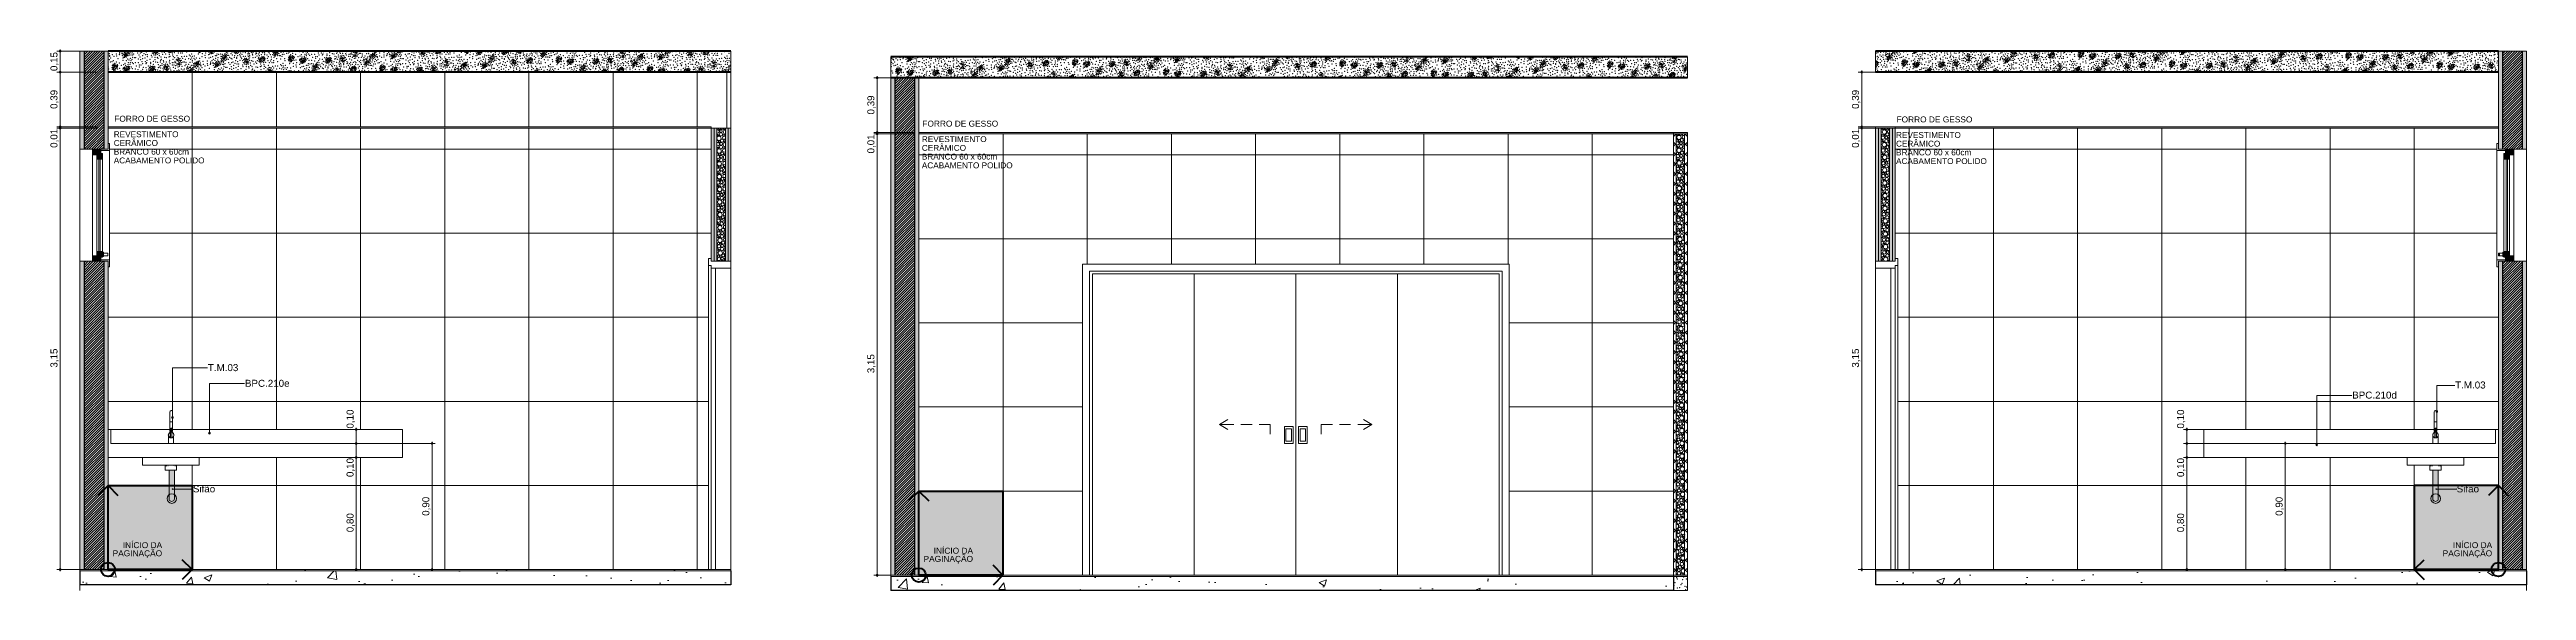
# Model space of a CAD drawing. Header units: metres. Extents: x -1.8 to 75.3, y -2 to 2.8.
# Drawn here: x 50.85 to 68.5, y -2.05 to 1.81 of the extents above; entities that cross this region are included whole.
import ezdxf

# ---------------------------------------------------------------- set-up
doc = ezdxf.new("R2010")
doc.units = ezdxf.units.M
doc.header["$MEASUREMENT"] = 0
for name, color, linetype, lineweight, true_color in [('0_Caneta_No__19', 7, 'Continuous', 0, 0xe9e9e9), ('COTAS CORTE_Caneta_No__25', 7, 'Continuous', 13, 0x982312), ('Janelas Archicad_Caneta_No__9', 7, 'Continuous', 9, 0x020202), ('Janelas Archicad_Caneta_No__97', 7, 'Continuous', 13, 0x6b6b6b), ('LAJES.EST_Caneta_No__254', 7, 'Continuous', 0, 0xd1c9ad), ('LAJES.EST_Caneta_No__97', 7, 'Continuous', 13, 0x6b6b6b), ('LOUCAS-METAIS.ARQ_Caneta_No__13', 7, 'Continuous', 0, 0xaaaaaa), ('NOTAS-EXECUTIVO.ARQ_Caneta_No__12', 7, 'Continuous', 0, 0x030303), ('NOTAS-EXECUTIVO.ARQ_Caneta_No__24', 7, 'Continuous', 40, 0x851f10), ('NOTAS-EXECUTIVO.ARQ_Caneta_No__96', 7, 'Continuous', 0, 0xb6b6b6), ('PAREDE CONSTRUIR_Caneta_No__96', 7, 'Continuous', 0, 0xb6b6b6), ('PAREDE CONSTRUIR_Caneta_No__97', 7, 'Continuous', 13, 0x6b6b6b), ('Portas Archicad_Caneta_No__9', 7, 'Continuous', 9, 0x020202)]:
    doc.layers.add(name, color=color, linetype=linetype, lineweight=lineweight, true_color=true_color)
for name, color, linetype, lineweight in [('0_Caneta_No__5', 7, 'Continuous', 20), ('FORRO.EXEC_Caneta_No__241', 7, 'Continuous', 13), ('Janelas Archicad_Caneta_No__10', 7, 'Continuous', 5), ('Janelas Archicad_Caneta_No__241', 7, 'Continuous', 13), ('LAJES.EST_Caneta_No__1', 7, 'Continuous', 40), ('LAJES.EST_Caneta_No__241', 7, 'Continuous', 13), ('LAJES.EST_Caneta_No__4', 7, 'Continuous', 25), ('LAJES.EST_Caneta_No__7', 7, 'Continuous', 13), ('NOTAS-EXECUTIVO.ARQ_Caneta_No__1', 7, 'Continuous', 40), ('NOTAS-EXECUTIVO.ARQ_Caneta_No__241', 7, 'Continuous', 13), ('NOTAS-LAYOUT.EXEC_Caneta_No__241', 7, 'Continuous', 13), ('NOTAS-LAYOUT.EXEC_Caneta_No__5', 7, 'Continuous', 20), ('PAREDE CONSTRUIR_Caneta_No__241', 7, 'Continuous', 13), ('PAREDE CONSTRUIR_Caneta_No__3', 7, 'Continuous', 30), ('PAREDE CONSTRUIR_Caneta_No__83', 84, 'Continuous', 0), ('Portas Archicad_Caneta_No__241', 7, 'Continuous', 13)]:
    doc.layers.add(name, color=color, linetype=linetype, lineweight=lineweight)
for name, color, linetype in [('COTAS CORTE', 7, 'Continuous'), ('FORRO.EXEC', 7, 'Continuous'), ('Janelas Archicad', 7, 'Continuous'), ('LAJES.EST', 7, 'Continuous'), ('NOTAS-LAYOUT.EXEC', 7, 'Continuous'), ('PAREDE CONSTRUIR', 7, 'Continuous')]:
    doc.layers.add(name, color=color, linetype=linetype)
doc.styles.add('GENERATED_STYLE_1', font='arial.ttf')
doc.dimstyles.new('GENERATED_STYLE__2', dxfattribs={"dimtxt": 0.05, "dimasz": 0.02375, "dimexe": 0.18, "dimexo": 0.267183, "dimgap": 0, "dimtad": 1, "dimzin": 0, "dimdsep": 46, "dimtxsty": 'GENERATED_STYLE_1', "dimblk": 'ARROWHEAD_11', "dimblk1": 'ARROWHEAD_11', "dimblk2": 'ARROWHEAD_11', "dimcen": 0.09, "dimclrd": 256, "dimclre": 256, "dimclrt": 256, "dimadec": 0, "dimazin": 0, "dimtfac": 1, "dimtdec": 4, "dimtmove": 0, "dimatfit": 3, "dimfxl": 0, "dimtolj": 1, "dimtzin": 0, "dimarcsym": 0})
doc.dimstyles.new('GENERATED_STYLE__4', dxfattribs={"dimtxt": 0.18, "dimasz": 0.0228, "dimexe": 0.18, "dimexo": 0.0625, "dimgap": 0, "dimtad": 0, "dimtih": 1, "dimtoh": 1, "dimdec": 4, "dimzin": 0, "dimdsep": 46, "dimcen": 0.09, "dimadec": 0, "dimazin": 0, "dimtfac": 1, "dimtdec": 4, "dimtmove": 0, "dimatfit": 3, "dimldrblk": 'ARROWHEAD_11', "dimfxl": 0, "dimtolj": 1, "dimtzin": 0, "dimarcsym": 0})
pattern_1 = [(45, (18.4635, -1.39824), (-0.159099, 0.159099), [0, -0.15, 0, -0.225]), (110, (18.9635, -1.39824), (0.2114308, 0.0769545), [0, -0.11, 0, -0.19])]
pattern_2 = [(50, (18.4635, -1.89824), (-0.546554, 0.047817), [0.05715, -0.62865]), (355, (18.4635, -1.89824), (-0.10573, 0.5731705), [0.04572, -0.502922]), (100.4514, (18.50905, -1.90223), (0.440824, 0.525353), [0.04857, -0.534271]), (46.1842, (18.4635, -1.74584), (-0.813237, 0.126127), [0.085725, -0.942975]), (96.6356, (18.5313, -1.75635), (0.712212, 0.742278), [0.072855, -0.801407]), (351.1842, (18.4635, -1.74584), (0.712212, 0.742278), [0.06858, -0.75438]), (21, (18.5397, -1.78394), (-0.454843, 0.3067956), [0.05715, -0.62865]), (326, (18.5397, -1.78394), (0.185406, 0.552564), [0.04572, -0.50292]), (71.4514, (18.5776, -1.8095), (0.640249, 0.245768), [0.04857, -0.53427]), (37.5, (18.4635, -1.89824), (0.0092658, 0.2536651), [0, -0.496824, 0, -0.51054, 0, -0.504825]), (7.5, (18.4635, -1.89824), (0.200459, 0.3005417), [0, -0.291084, 0, -0.485394, 0, -0.192405]), (327.5, (18.29358, -1.89824), (-0.4067718, 0.0171862), [0, -0.1905, 0, -0.59436, 0, -0.78867]), (317.5, (18.2174, -1.89824), (0.4443875, 0.0762795), [0, -0.24765, 0, -0.394716, 0, -0.56007])]
pattern_3 = [(45, (18.463509, -1.898244), (-0.008838835, 0.008838835), [])]
pattern_4 = [(45, (11.349364, -1.938244), (-0.03535534, 0.03535534), []), (135, (11.349364, -1.938244), (0.03535534, 0.03535534), [])]
pattern_5 = [(45, (101.10402, -1.39824), (-0.159099, 0.159099), [0, -0.15, 0, -0.225]), (110, (101.60402, -1.39824), (0.2114308, 0.0769545), [0, -0.11, 0, -0.19])]
pattern_6 = [(50, (101.104, -1.89824), (-0.546554, 0.047817), [0.05715, -0.62865]), (355, (101.104, -1.89824), (-0.10573, 0.5731705), [0.04572, -0.502922]), (100.4514, (101.14956, -1.90223), (0.440824, 0.525353), [0.04857, -0.534271]), (46.1842, (101.104, -1.74584), (-0.813237, 0.126127), [0.085725, -0.942975]), (96.6356, (101.1718, -1.75635), (0.712212, 0.742278), [0.072855, -0.801407]), (351.1842, (101.104, -1.74584), (0.712212, 0.742278), [0.06858, -0.75438]), (21, (101.1802, -1.78394), (-0.454843, 0.3067956), [0.05715, -0.62865]), (326, (101.1802, -1.78394), (0.185406, 0.552564), [0.04572, -0.50292]), (71.4514, (101.2181, -1.8095), (0.640249, 0.245768), [0.04857, -0.53427]), (37.5, (101.10402, -1.89824), (0.0092658, 0.2536651), [0, -0.496824, 0, -0.51054, 0, -0.504825]), (7.5, (101.10402, -1.89824), (0.200459, 0.3005417), [0, -0.291084, 0, -0.485394, 0, -0.192405]), (327.5, (100.9341, -1.89824), (-0.4067718, 0.0171862), [0, -0.1905, 0, -0.59436, 0, -0.78867]), (317.5, (100.8579, -1.89824), (0.4443875, 0.0762795), [0, -0.24765, 0, -0.394716, 0, -0.56007])]
pattern_7 = [(45, (101.104018, -1.898244), (-0.008838835, 0.008838835), [])]

msp = doc.modelspace()

# ---------------------------------------------------------------- texts
at = {"layer": 'NOTAS-EXECUTIVO.ARQ_Caneta_No__1', "color": 7, "linetype": 'Continuous', "lineweight": 40, "char_height": 0.05, "attachment_point": 4, "style": 'GENERATED_STYLE_1'}
for insert in [(51.868, -1.323), (68.007, -1.323)]:
    msp.add_mtext('\\A1;{\\pql;\\fArial|b0|i0|c0|p0;\\W1.000000;Sifão}', dxfattribs=dict(at, insert=insert))
at = {"layer": 'NOTAS-EXECUTIVO.ARQ_Caneta_No__12', "color": 18, "linetype": 'Continuous', "lineweight": 0, "true_color": 0x030303, "char_height": 0.0425, "attachment_point": 2, "style": 'GENERATED_STYLE_1'}
for insert in [(51.578, 1.341), (57.339, 1.306), (64.284, 1.336)]:
    msp.add_mtext('\\A1;{\\pqc;\\fArial|b0|i0|c0|p0;\\W1.000000;FORRO DE \\fArial|b0|i0|c0|p0;\\W1.000000;GESSO}', dxfattribs=dict(at, insert=insert))
at = {"layer": 'NOTAS-EXECUTIVO.ARQ_Caneta_No__12', "color": 18, "linetype": 'Continuous', "lineweight": 0, "true_color": 0x030303, "char_height": 0.04191, "width": 0.74499, "attachment_point": 1, "line_spacing_factor": 0.892098, "style": 'GENERATED_STYLE_1'}
for insert in [(51.304, 1.23), (57.065, 1.195), (64.01, 1.225)]:
    msp.add_mtext('\\A1;{\\pql;\\fArial|b0|i0|c0|p0;\\W1.000000;REVESTIMENTO CERÂMICO\\P\\pql;\\fArial|b0|i0|c0|p0;\\W1.000000;BRANCO 60 x 60cm\\P\\pql;\\fArial|b0|i0|c0|p0;\\W1.000000;ACABAMENTO POLIDO\\fArial|b0|i0|c0|p0;\\W1.000000; }', dxfattribs=dict(at, insert=insert))
at = {"layer": 'NOTAS-EXECUTIVO.ARQ_Caneta_No__12', "color": 18, "linetype": 'Continuous', "lineweight": 0, "true_color": 0x030303, "char_height": 0.0425, "attachment_point": 3, "line_spacing_factor": 0.81868, "style": 'GENERATED_STYLE_1'}
for insert in [(51.649, -1.703), (57.43, -1.743), (68.26, -1.703)]:
    msp.add_mtext('\\A1;{\\pqr;\\fArial|b0|i0|c0|p0;\\W1.000000;INÍCIO DA\\P\\pqr;\\fArial|b0|i0|c0|p0;\\W1.000000;PAGINAÇÃO}', dxfattribs=dict(at, insert=insert))

# ---------------------------------------------------------------- blocks, each defined once
blk = doc.blocks.new('*X201', base_point=(18.464, -1.898))
at = {"layer": 'LAJES.EST_Caneta_No__241', "color": 7, "linetype": 'Continuous', "lineweight": 13}
for p, q in [((51.376, 1.775), (51.379, 1.782)), ((51.384, 1.774), (51.376, 1.775)), ((51.379, 1.782), (51.385, 1.777)), ((51.379, 1.771), (51.388, 1.772)), ((51.379, 1.763), (51.379, 1.771)), ((51.385, 1.777), (51.384, 1.774)), ((51.388, 1.772), (51.385, 1.761)), ((51.386, 1.781), (51.389, 1.787)), ((51.393, 1.777), (51.386, 1.781)), ((51.389, 1.787), (51.393, 1.788)), ((51.393, 1.788), (51.399, 1.783)), ((51.393, 1.777), (51.399, 1.783)), ((51.587, 1.794), (51.588, 1.802)), ((51.589, 1.793), (51.587, 1.794)), ((51.589, 1.802), (51.595, 1.798)), ((51.595, 1.798), (51.589, 1.793)), ((51.599, 1.799), (51.598, 1.802)), ((51.605, 1.793), (51.599, 1.799)), ((51.611, 1.798), (51.605, 1.793)), ((51.611, 1.802), (51.611, 1.798)), ((51.696, 1.802), (51.695, 1.801)), ((51.701, 1.796), (51.695, 1.801)), ((51.705, 1.797), (51.701, 1.796)), ((51.708, 1.802), (51.705, 1.797)), ((51.988, 1.802), (51.995, 1.796)), ((52, 1.802), (51.995, 1.796)), ((52.005, 1.799), (52.009, 1.802)), ((52.012, 1.795), (52.005, 1.799)), ((52.011, 1.802), (52.013, 1.796)), ((52.013, 1.796), (52.012, 1.795)), ((52.089, 1.77), (52.092, 1.776)), ((52.096, 1.767), (52.089, 1.77)), ((52.092, 1.776), (52.096, 1.777)), ((52.096, 1.777), (52.103, 1.772)), ((52.096, 1.767), (52.103, 1.772)), ((52.179, 1.795), (52.179, 1.802)), ((52.179, 1.795), (52.185, 1.794)), ((52.187, 1.802), (52.185, 1.794)), ((52.288, 1.799), (52.289, 1.802)), ((52.296, 1.798), (52.288, 1.799)), ((52.296, 1.798), (52.298, 1.802)), ((52.448, 1.796), (52.456, 1.795)), ((52.448, 1.793), (52.448, 1.796)), ((52.453, 1.788), (52.448, 1.793)), ((52.456, 1.783), (52.449, 1.777)), ((52.456, 1.772), (52.449, 1.777)), ((52.456, 1.795), (52.453, 1.788)), ((52.456, 1.783), (52.463, 1.78)), ((52.46, 1.773), (52.456, 1.772)), ((52.46, 1.788), (52.464, 1.799)), ((52.47, 1.789), (52.46, 1.788)), ((52.463, 1.78), (52.46, 1.773)), ((52.47, 1.798), (52.464, 1.799)), ((52.47, 1.798), (52.47, 1.789)), ((53.025, 1.8), (53.019, 1.797)), ((53.022, 1.788), (53.019, 1.797)), ((53.023, 1.78), (53.021, 1.771)), ((53.029, 1.771), (53.021, 1.771)), ((53.03, 1.793), (53.022, 1.788)), ((53.023, 1.78), (53.03, 1.781)), ((53.025, 1.8), (53.03, 1.793)), ((53.032, 1.774), (53.029, 1.771)), ((53.03, 1.781), (53.032, 1.774)), ((53.152, 1.77), (53.145, 1.765)), ((53.152, 1.77), (53.159, 1.767)), ((53.159, 1.767), (53.156, 1.761)), ((53.157, 1.776), (53.16, 1.786)), ((53.166, 1.777), (53.157, 1.776)), ((53.166, 1.785), (53.16, 1.786)), ((53.16, 1.774), (53.168, 1.773)), ((53.16, 1.771), (53.16, 1.774)), ((53.165, 1.766), (53.16, 1.771)), ((53.168, 1.773), (53.165, 1.766)), ((53.166, 1.785), (53.166, 1.777)), ((53.284, 1.767), (53.287, 1.774)), ((53.292, 1.766), (53.284, 1.767)), ((53.287, 1.774), (53.292, 1.769)), ((53.292, 1.769), (53.292, 1.766)), ((53.293, 1.773), (53.296, 1.779)), ((53.3, 1.769), (53.293, 1.773)), ((53.296, 1.779), (53.3, 1.78)), ((53.3, 1.78), (53.307, 1.775)), ((53.3, 1.769), (53.307, 1.775)), ((53.501, 1.799), (53.494, 1.802)), ((53.494, 1.786), (53.496, 1.794)), ((53.497, 1.785), (53.494, 1.786)), ((53.496, 1.794), (53.502, 1.79)), ((53.502, 1.79), (53.497, 1.785)), ((53.502, 1.802), (53.501, 1.799)), ((53.509, 1.802), (53.504, 1.795)), ((53.507, 1.791), (53.504, 1.795)), ((53.513, 1.785), (53.507, 1.791)), ((53.518, 1.79), (53.513, 1.785)), ((53.518, 1.795), (53.515, 1.802)), ((53.518, 1.795), (53.518, 1.79)), ((53.609, 1.799), (53.602, 1.793)), ((53.609, 1.788), (53.602, 1.793)), ((53.609, 1.799), (53.616, 1.795)), ((53.613, 1.789), (53.609, 1.788)), ((53.616, 1.795), (53.613, 1.789)), ((53.82, 1.802), (53.818, 1.799)), ((53.825, 1.795), (53.818, 1.799)), ((53.829, 1.796), (53.825, 1.795)), ((53.83, 1.802), (53.829, 1.796)), ((53.896, 1.794), (53.9, 1.801)), ((53.896, 1.794), (53.903, 1.788)), ((53.9, 1.801), (53.909, 1.797)), ((53.909, 1.797), (53.903, 1.788)), ((53.912, 1.791), (53.918, 1.795)), ((53.92, 1.787), (53.912, 1.791)), ((53.915, 1.798), (53.913, 1.802)), ((53.915, 1.798), (53.924, 1.801)), ((53.918, 1.795), (53.921, 1.788)), ((53.921, 1.788), (53.92, 1.787)), ((53.924, 1.802), (53.924, 1.801)), ((53.996, 1.762), (53.999, 1.768)), ((53.999, 1.768), (54.004, 1.769)), ((54.004, 1.769), (54.01, 1.764)), ((54.086, 1.787), (54.087, 1.795)), ((54.086, 1.787), (54.093, 1.786)), ((54.087, 1.795), (54.095, 1.796)), ((54.095, 1.796), (54.093, 1.786)), ((54.182, 1.802), (54.184, 1.795)), ((54.184, 1.795), (54.19, 1.796)), ((54.19, 1.796), (54.193, 1.802)), ((54.195, 1.791), (54.197, 1.799)), ((54.204, 1.79), (54.195, 1.791)), ((54.197, 1.799), (54.206, 1.796)), ((54.204, 1.79), (54.206, 1.796)), ((54.355, 1.785), (54.356, 1.788)), ((54.361, 1.78), (54.355, 1.785)), ((54.356, 1.788), (54.364, 1.787)), ((54.364, 1.775), (54.357, 1.769)), ((54.363, 1.764), (54.357, 1.769)), ((54.364, 1.787), (54.361, 1.78)), ((54.364, 1.775), (54.37, 1.772)), ((54.367, 1.78), (54.371, 1.791)), ((54.377, 1.781), (54.367, 1.78)), ((54.37, 1.772), (54.367, 1.765)), ((54.378, 1.79), (54.371, 1.791)), ((54.378, 1.79), (54.377, 1.781)), ((54.933, 1.792), (54.927, 1.789)), ((54.929, 1.78), (54.927, 1.789)), ((54.93, 1.772), (54.928, 1.763)), ((54.937, 1.785), (54.929, 1.78)), ((54.93, 1.772), (54.938, 1.773)), ((54.933, 1.792), (54.937, 1.785)), ((54.939, 1.766), (54.936, 1.763)), ((54.938, 1.773), (54.939, 1.766)), ((55.064, 1.768), (55.067, 1.778)), ((55.073, 1.769), (55.064, 1.768)), ((55.073, 1.777), (55.067, 1.778)), ((55.073, 1.777), (55.073, 1.769)), ((55.201, 1.765), (55.204, 1.771)), ((55.204, 1.771), (55.208, 1.772)), ((55.207, 1.761), (55.214, 1.767)), ((55.208, 1.772), (55.214, 1.767)), ((55.403, 1.8), (55.4, 1.794)), ((55.409, 1.791), (55.4, 1.794)), ((55.402, 1.778), (55.403, 1.786)), ((55.404, 1.777), (55.402, 1.778)), ((55.403, 1.8), (55.411, 1.799)), ((55.403, 1.786), (55.41, 1.782)), ((55.41, 1.782), (55.404, 1.777)), ((55.411, 1.799), (55.409, 1.791)), ((55.416, 1.795), (55.412, 1.787)), ((55.414, 1.783), (55.412, 1.787)), ((55.42, 1.777), (55.414, 1.783)), ((55.422, 1.795), (55.416, 1.795)), ((55.426, 1.782), (55.42, 1.777)), ((55.425, 1.787), (55.422, 1.795)), ((55.425, 1.787), (55.426, 1.782)), ((55.517, 1.791), (55.51, 1.785)), ((55.516, 1.78), (55.51, 1.785)), ((55.52, 1.781), (55.516, 1.78)), ((55.517, 1.791), (55.523, 1.787)), ((55.523, 1.787), (55.52, 1.781)), ((55.522, 1.796), (55.523, 1.802)), ((55.53, 1.797), (55.522, 1.796)), ((55.531, 1.802), (55.53, 1.797)), ((55.533, 1.801), (55.533, 1.802)), ((55.537, 1.797), (55.533, 1.801)), ((55.537, 1.797), (55.539, 1.798)), ((55.541, 1.801), (55.539, 1.798)), ((55.541, 1.801), (55.54, 1.802)), ((51.297, 1.691), (51.305, 1.693)), ((51.297, 1.689), (51.297, 1.691)), ((51.303, 1.686), (51.297, 1.689)), ((51.305, 1.693), (51.303, 1.686)), ((51.308, 1.685), (51.303, 1.677)), ((51.31, 1.673), (51.303, 1.677)), ((51.308, 1.685), (51.316, 1.682)), ((51.314, 1.675), (51.31, 1.673)), ((51.311, 1.69), (51.311, 1.701)), ((51.32, 1.701), (51.311, 1.701)), ((51.321, 1.692), (51.311, 1.69)), ((51.316, 1.682), (51.314, 1.675)), ((51.32, 1.701), (51.321, 1.692)), ((51.379, 1.763), (51.385, 1.761)), ((51.38, 1.673), (51.385, 1.68)), ((51.38, 1.673), (51.387, 1.666)), ((51.385, 1.68), (51.394, 1.675)), ((51.394, 1.675), (51.387, 1.666)), ((51.396, 1.685), (51.402, 1.689)), ((51.399, 1.677), (51.396, 1.685)), ((51.397, 1.669), (51.403, 1.674)), ((51.405, 1.666), (51.397, 1.669)), ((51.399, 1.677), (51.409, 1.68)), ((51.402, 1.689), (51.406, 1.688)), ((51.403, 1.674), (51.406, 1.667)), ((51.406, 1.667), (51.405, 1.666)), ((51.406, 1.688), (51.409, 1.68)), ((51.571, 1.674), (51.58, 1.675)), ((51.571, 1.666), (51.571, 1.674)), ((51.571, 1.666), (51.578, 1.664)), ((51.578, 1.684), (51.582, 1.69)), ((51.585, 1.681), (51.578, 1.684)), ((51.58, 1.675), (51.578, 1.664)), ((51.582, 1.69), (51.586, 1.691)), ((51.585, 1.681), (51.592, 1.686)), ((51.586, 1.691), (51.592, 1.686)), ((51.665, 1.687), (51.671, 1.692)), ((51.666, 1.682), (51.665, 1.687)), ((51.666, 1.682), (51.669, 1.674)), ((51.669, 1.674), (51.675, 1.674)), ((51.671, 1.692), (51.677, 1.686)), ((51.675, 1.674), (51.679, 1.682)), ((51.677, 1.686), (51.679, 1.682)), ((51.68, 1.67), (51.682, 1.678)), ((51.688, 1.669), (51.68, 1.67)), ((51.681, 1.687), (51.687, 1.692)), ((51.688, 1.683), (51.681, 1.687)), ((51.682, 1.678), (51.691, 1.675)), ((51.687, 1.692), (51.689, 1.691)), ((51.689, 1.691), (51.688, 1.683)), ((51.688, 1.669), (51.691, 1.675)), ((51.768, 1.74), (51.762, 1.737)), ((51.764, 1.728), (51.762, 1.737)), ((51.765, 1.719), (51.763, 1.711)), ((51.771, 1.71), (51.763, 1.711)), ((51.772, 1.733), (51.764, 1.728)), ((51.765, 1.719), (51.773, 1.721)), ((51.768, 1.74), (51.772, 1.733)), ((51.774, 1.714), (51.771, 1.71)), ((51.773, 1.721), (51.774, 1.714)), ((51.84, 1.664), (51.841, 1.666)), ((51.846, 1.659), (51.84, 1.664)), ((51.841, 1.666), (51.849, 1.666)), ((51.849, 1.666), (51.846, 1.659)), ((51.848, 1.654), (51.846, 1.652)), ((51.848, 1.654), (51.852, 1.652)), ((51.852, 1.659), (51.856, 1.67)), ((51.862, 1.66), (51.852, 1.659)), ((51.863, 1.668), (51.856, 1.67)), ((51.863, 1.668), (51.862, 1.66)), ((51.894, 1.71), (51.888, 1.704)), ((51.894, 1.699), (51.888, 1.704)), ((51.894, 1.71), (51.901, 1.707)), ((51.898, 1.7), (51.894, 1.699)), ((51.901, 1.707), (51.898, 1.7)), ((51.899, 1.716), (51.902, 1.726)), ((51.908, 1.716), (51.899, 1.716)), ((51.908, 1.724), (51.902, 1.726)), ((51.902, 1.71), (51.903, 1.713)), ((51.908, 1.706), (51.902, 1.71)), ((51.903, 1.713), (51.911, 1.713)), ((51.908, 1.724), (51.908, 1.716)), ((51.911, 1.713), (51.908, 1.706)), ((52.026, 1.706), (52.029, 1.713)), ((52.034, 1.706), (52.026, 1.706)), ((52.028, 1.694), (52.029, 1.702)), ((52.028, 1.694), (52.035, 1.693)), ((52.029, 1.713), (52.035, 1.708)), ((52.029, 1.702), (52.037, 1.703)), ((52.035, 1.708), (52.034, 1.706)), ((52.037, 1.703), (52.035, 1.693)), ((52.036, 1.712), (52.039, 1.718)), ((52.042, 1.709), (52.036, 1.712)), ((52.039, 1.718), (52.043, 1.719)), ((52.042, 1.709), (52.049, 1.714)), ((52.043, 1.719), (52.049, 1.714)), ((52.082, 1.76), (52.092, 1.761)), ((52.082, 1.752), (52.082, 1.76)), ((52.082, 1.752), (52.088, 1.75)), ((52.092, 1.761), (52.088, 1.75)), ((52.096, 1.754), (52.098, 1.761)), ((52.104, 1.754), (52.096, 1.754)), ((52.098, 1.761), (52.104, 1.756)), ((52.104, 1.756), (52.104, 1.754)), ((52.238, 1.748), (52.235, 1.741)), ((52.244, 1.739), (52.235, 1.741)), ((52.237, 1.726), (52.238, 1.733)), ((52.239, 1.725), (52.237, 1.726)), ((52.238, 1.748), (52.246, 1.746)), ((52.238, 1.733), (52.245, 1.73)), ((52.245, 1.73), (52.239, 1.725)), ((52.246, 1.746), (52.244, 1.739)), ((52.251, 1.742), (52.247, 1.734)), ((52.249, 1.731), (52.247, 1.734)), ((52.255, 1.724), (52.249, 1.731)), ((52.257, 1.742), (52.251, 1.742)), ((52.261, 1.73), (52.255, 1.724)), ((52.26, 1.734), (52.257, 1.742)), ((52.26, 1.734), (52.261, 1.73)), ((52.352, 1.738), (52.345, 1.732)), ((52.351, 1.727), (52.345, 1.732)), ((52.355, 1.728), (52.351, 1.727)), ((52.352, 1.738), (52.358, 1.735)), ((52.358, 1.735), (52.355, 1.728)), ((52.357, 1.744), (52.359, 1.754)), ((52.365, 1.744), (52.357, 1.744)), ((52.366, 1.753), (52.359, 1.754)), ((52.366, 1.753), (52.365, 1.744)), ((52.368, 1.748), (52.368, 1.751)), ((52.368, 1.751), (52.375, 1.75)), ((52.372, 1.745), (52.368, 1.748)), ((52.372, 1.745), (52.374, 1.746)), ((52.376, 1.749), (52.374, 1.746)), ((52.376, 1.749), (52.375, 1.75)), ((52.417, 1.671), (52.411, 1.668)), ((52.414, 1.659), (52.411, 1.668)), ((52.422, 1.664), (52.414, 1.659)), ((52.417, 1.671), (52.422, 1.664)), ((52.421, 1.652), (52.422, 1.652)), ((52.422, 1.652), (52.423, 1.652)), ((52.55, 1.652), (52.552, 1.657)), ((52.558, 1.656), (52.552, 1.657)), ((52.554, 1.75), (52.555, 1.751)), ((52.561, 1.746), (52.554, 1.75)), ((52.555, 1.751), (52.563, 1.753)), ((52.558, 1.656), (52.558, 1.652)), ((52.566, 1.746), (52.56, 1.738)), ((52.567, 1.734), (52.56, 1.738)), ((52.563, 1.753), (52.561, 1.746)), ((52.566, 1.746), (52.573, 1.742)), ((52.571, 1.736), (52.567, 1.734)), ((52.568, 1.751), (52.568, 1.762)), ((52.578, 1.761), (52.568, 1.762)), ((52.579, 1.753), (52.568, 1.751)), ((52.573, 1.742), (52.571, 1.736)), ((52.578, 1.761), (52.579, 1.753)), ((52.638, 1.733), (52.642, 1.74)), ((52.638, 1.733), (52.645, 1.727)), ((52.642, 1.74), (52.652, 1.736)), ((52.652, 1.736), (52.645, 1.727)), ((52.653, 1.745), (52.659, 1.749)), ((52.657, 1.738), (52.653, 1.745)), ((52.655, 1.73), (52.661, 1.735)), ((52.662, 1.727), (52.655, 1.73)), ((52.657, 1.738), (52.666, 1.741)), ((52.659, 1.749), (52.663, 1.748)), ((52.661, 1.735), (52.663, 1.728)), ((52.663, 1.728), (52.662, 1.727)), ((52.663, 1.748), (52.666, 1.741)), ((52.731, 1.683), (52.732, 1.692)), ((52.731, 1.683), (52.738, 1.682)), ((52.732, 1.692), (52.742, 1.692)), ((52.742, 1.692), (52.738, 1.682)), ((52.739, 1.701), (52.742, 1.708)), ((52.746, 1.698), (52.739, 1.701)), ((52.742, 1.708), (52.746, 1.709)), ((52.745, 1.686), (52.748, 1.693)), ((52.753, 1.685), (52.745, 1.686)), ((52.746, 1.709), (52.752, 1.704)), ((52.746, 1.698), (52.752, 1.704)), ((52.748, 1.693), (52.754, 1.688)), ((52.754, 1.688), (52.753, 1.685)), ((52.829, 1.726), (52.829, 1.735)), ((52.829, 1.735), (52.838, 1.735)), ((52.829, 1.726), (52.835, 1.725)), ((52.838, 1.735), (52.835, 1.725)), ((52.836, 1.744), (52.839, 1.751)), ((52.843, 1.741), (52.836, 1.744)), ((52.839, 1.751), (52.843, 1.752)), ((52.843, 1.752), (52.85, 1.747)), ((52.843, 1.741), (52.85, 1.747)), ((52.888, 1.679), (52.885, 1.673)), ((52.894, 1.67), (52.885, 1.673)), ((52.887, 1.657), (52.888, 1.665)), ((52.889, 1.656), (52.887, 1.657)), ((52.888, 1.679), (52.896, 1.678)), ((52.888, 1.665), (52.895, 1.661)), ((52.895, 1.661), (52.889, 1.656)), ((52.896, 1.678), (52.894, 1.67)), ((52.901, 1.673), (52.897, 1.665)), ((52.899, 1.662), (52.897, 1.665)), ((52.905, 1.656), (52.899, 1.662)), ((52.907, 1.674), (52.901, 1.673)), ((52.911, 1.661), (52.905, 1.656)), ((52.91, 1.665), (52.907, 1.674)), ((52.91, 1.665), (52.911, 1.661)), ((52.923, 1.747), (52.929, 1.753)), ((52.923, 1.743), (52.923, 1.747)), ((52.923, 1.743), (52.926, 1.735)), ((52.926, 1.735), (52.932, 1.735)), ((52.929, 1.753), (52.935, 1.746)), ((52.932, 1.735), (52.937, 1.743)), ((52.935, 1.746), (52.937, 1.743)), ((52.938, 1.731), (52.94, 1.738)), ((52.946, 1.729), (52.938, 1.731)), ((52.939, 1.747), (52.945, 1.752)), ((52.946, 1.744), (52.939, 1.747)), ((52.94, 1.738), (52.948, 1.736)), ((52.945, 1.752), (52.947, 1.751)), ((52.947, 1.751), (52.946, 1.744)), ((52.946, 1.729), (52.948, 1.736)), ((53.001, 1.669), (52.995, 1.664)), ((53.001, 1.659), (52.995, 1.664)), ((53.001, 1.669), (53.008, 1.666)), ((53.005, 1.66), (53.001, 1.659)), ((53.008, 1.666), (53.005, 1.66)), ((53.007, 1.675), (53.009, 1.686)), ((53.015, 1.676), (53.007, 1.675)), ((53.016, 1.684), (53.009, 1.686)), ((53.016, 1.684), (53.015, 1.676)), ((53.017, 1.679), (53.018, 1.682)), ((53.021, 1.676), (53.017, 1.679)), ((53.018, 1.682), (53.024, 1.682)), ((53.021, 1.676), (53.024, 1.677)), ((53.025, 1.68), (53.024, 1.682)), ((53.025, 1.68), (53.024, 1.677)), ((53.097, 1.724), (53.098, 1.727)), ((53.103, 1.72), (53.097, 1.724)), ((53.098, 1.727), (53.106, 1.727)), ((53.106, 1.714), (53.099, 1.709)), ((53.106, 1.704), (53.099, 1.709)), ((53.106, 1.727), (53.103, 1.72)), ((53.106, 1.714), (53.113, 1.711)), ((53.11, 1.705), (53.106, 1.704)), ((53.109, 1.72), (53.114, 1.73)), ((53.12, 1.721), (53.109, 1.72)), ((53.113, 1.711), (53.11, 1.705)), ((53.12, 1.729), (53.114, 1.73)), ((53.12, 1.729), (53.12, 1.721)), ((53.151, 1.76), (53.145, 1.765)), ((53.156, 1.761), (53.151, 1.76)), ((53.204, 1.683), (53.212, 1.685)), ((53.204, 1.681), (53.204, 1.683)), ((53.211, 1.678), (53.204, 1.681)), ((53.215, 1.677), (53.21, 1.669)), ((53.217, 1.665), (53.21, 1.669)), ((53.212, 1.685), (53.211, 1.678)), ((53.215, 1.677), (53.223, 1.674)), ((53.221, 1.667), (53.217, 1.665)), ((53.218, 1.682), (53.218, 1.693)), ((53.227, 1.693), (53.218, 1.693)), ((53.228, 1.684), (53.218, 1.682)), ((53.223, 1.674), (53.221, 1.667)), ((53.227, 1.693), (53.228, 1.684)), ((53.286, 1.763), (53.295, 1.764)), ((53.286, 1.755), (53.286, 1.763)), ((53.286, 1.755), (53.292, 1.753)), ((53.288, 1.665), (53.292, 1.672)), ((53.288, 1.665), (53.295, 1.658)), ((53.295, 1.764), (53.292, 1.753)), ((53.292, 1.672), (53.302, 1.667)), ((53.302, 1.667), (53.295, 1.658)), ((53.303, 1.677), (53.309, 1.681)), ((53.307, 1.669), (53.303, 1.677)), ((53.304, 1.661), (53.31, 1.666)), ((53.312, 1.658), (53.304, 1.661)), ((53.307, 1.669), (53.316, 1.672)), ((53.309, 1.681), (53.313, 1.68)), ((53.31, 1.666), (53.313, 1.659)), ((53.313, 1.659), (53.312, 1.658)), ((53.313, 1.68), (53.316, 1.672)), ((53.478, 1.658), (53.479, 1.666)), ((53.478, 1.658), (53.485, 1.656)), ((53.479, 1.666), (53.487, 1.667)), ((53.487, 1.667), (53.485, 1.656)), ((53.486, 1.676), (53.489, 1.682)), ((53.493, 1.673), (53.486, 1.676)), ((53.489, 1.682), (53.493, 1.683)), ((53.493, 1.683), (53.499, 1.678)), ((53.493, 1.673), (53.499, 1.678)), ((53.573, 1.679), (53.578, 1.684)), ((53.573, 1.674), (53.573, 1.679)), ((53.573, 1.674), (53.576, 1.666)), ((53.576, 1.666), (53.582, 1.666)), ((53.578, 1.684), (53.585, 1.678)), ((53.582, 1.666), (53.587, 1.674)), ((53.585, 1.678), (53.587, 1.674)), ((53.588, 1.662), (53.59, 1.67)), ((53.596, 1.661), (53.588, 1.662)), ((53.589, 1.679), (53.594, 1.684)), ((53.595, 1.675), (53.589, 1.679)), ((53.59, 1.67), (53.598, 1.667)), ((53.594, 1.684), (53.597, 1.683)), ((53.597, 1.683), (53.595, 1.675)), ((53.596, 1.661), (53.598, 1.667)), ((53.675, 1.732), (53.669, 1.729)), ((53.672, 1.72), (53.669, 1.729)), ((53.673, 1.711), (53.671, 1.703)), ((53.679, 1.702), (53.671, 1.703)), ((53.68, 1.725), (53.672, 1.72)), ((53.673, 1.711), (53.68, 1.713)), ((53.675, 1.732), (53.68, 1.725)), ((53.681, 1.706), (53.679, 1.702)), ((53.68, 1.713), (53.681, 1.706)), ((53.747, 1.656), (53.748, 1.658)), ((53.752, 1.652), (53.747, 1.656)), ((53.748, 1.658), (53.756, 1.658)), ((53.756, 1.658), (53.753, 1.652)), ((53.759, 1.652), (53.763, 1.662)), ((53.77, 1.66), (53.763, 1.662)), ((53.77, 1.652), (53.767, 1.652)), ((53.77, 1.66), (53.77, 1.652)), ((53.802, 1.702), (53.795, 1.696)), ((53.801, 1.691), (53.795, 1.696)), ((53.805, 1.692), (53.801, 1.691)), ((53.802, 1.702), (53.808, 1.698)), ((53.808, 1.698), (53.805, 1.692)), ((53.807, 1.708), (53.809, 1.718)), ((53.816, 1.708), (53.807, 1.708)), ((53.816, 1.716), (53.809, 1.718)), ((53.809, 1.702), (53.81, 1.705)), ((53.815, 1.698), (53.809, 1.702)), ((53.81, 1.705), (53.818, 1.705)), ((53.818, 1.705), (53.815, 1.698)), ((53.816, 1.716), (53.816, 1.708)), ((53.934, 1.698), (53.936, 1.705)), ((53.942, 1.698), (53.934, 1.698)), ((53.936, 1.705), (53.942, 1.7)), ((53.936, 1.694), (53.945, 1.695)), ((53.936, 1.686), (53.936, 1.694)), ((53.936, 1.686), (53.942, 1.685)), ((53.942, 1.7), (53.942, 1.698)), ((53.945, 1.695), (53.942, 1.685)), ((53.943, 1.704), (53.946, 1.71)), ((53.95, 1.701), (53.943, 1.704)), ((53.946, 1.71), (53.95, 1.711)), ((53.95, 1.711), (53.957, 1.706)), ((53.95, 1.701), (53.957, 1.706)), ((53.989, 1.752), (54, 1.753)), ((53.989, 1.744), (53.989, 1.752)), ((53.989, 1.744), (53.995, 1.742)), ((54, 1.753), (53.995, 1.742)), ((54.003, 1.759), (53.996, 1.762)), ((54.003, 1.759), (54.01, 1.764)), ((54.003, 1.746), (54.006, 1.753)), ((54.011, 1.746), (54.003, 1.746)), ((54.006, 1.753), (54.012, 1.748)), ((54.012, 1.748), (54.011, 1.746)), ((54.145, 1.74), (54.143, 1.733)), ((54.151, 1.731), (54.143, 1.733)), ((54.144, 1.718), (54.146, 1.725)), ((54.147, 1.717), (54.144, 1.718)), ((54.145, 1.74), (54.153, 1.738)), ((54.146, 1.725), (54.152, 1.722)), ((54.152, 1.722), (54.147, 1.717)), ((54.153, 1.738), (54.151, 1.731)), ((54.159, 1.734), (54.154, 1.726)), ((54.156, 1.723), (54.154, 1.726)), ((54.162, 1.716), (54.156, 1.723)), ((54.165, 1.734), (54.159, 1.734)), ((54.168, 1.722), (54.162, 1.716)), ((54.168, 1.726), (54.165, 1.734)), ((54.168, 1.726), (54.168, 1.722)), ((54.259, 1.73), (54.252, 1.724)), ((54.259, 1.719), (54.252, 1.724)), ((54.259, 1.73), (54.266, 1.727)), ((54.263, 1.72), (54.259, 1.719)), ((54.266, 1.727), (54.263, 1.72)), ((54.264, 1.736), (54.267, 1.746)), ((54.273, 1.736), (54.264, 1.736)), ((54.273, 1.745), (54.267, 1.746)), ((54.273, 1.745), (54.273, 1.736)), ((54.275, 1.74), (54.276, 1.743)), ((54.279, 1.737), (54.275, 1.74)), ((54.276, 1.743), (54.282, 1.742)), ((54.279, 1.737), (54.282, 1.738)), ((54.283, 1.741), (54.282, 1.742)), ((54.283, 1.741), (54.282, 1.738)), ((54.325, 1.663), (54.319, 1.66)), ((54.321, 1.652), (54.319, 1.66)), ((54.33, 1.656), (54.322, 1.652)), ((54.325, 1.663), (54.33, 1.656)), ((54.367, 1.765), (54.363, 1.764)), ((54.462, 1.743), (54.47, 1.745)), ((54.462, 1.742), (54.462, 1.743)), ((54.468, 1.738), (54.462, 1.742)), ((54.47, 1.745), (54.468, 1.738)), ((54.473, 1.738), (54.468, 1.73)), ((54.475, 1.726), (54.468, 1.73)), ((54.473, 1.738), (54.481, 1.734)), ((54.479, 1.728), (54.475, 1.726)), ((54.476, 1.743), (54.476, 1.754)), ((54.485, 1.753), (54.476, 1.754)), ((54.486, 1.745), (54.476, 1.743)), ((54.481, 1.734), (54.479, 1.728)), ((54.485, 1.753), (54.486, 1.745)), ((54.545, 1.725), (54.55, 1.732)), ((54.545, 1.725), (54.552, 1.719)), ((54.55, 1.732), (54.559, 1.728)), ((54.559, 1.728), (54.552, 1.719)), ((54.561, 1.737), (54.567, 1.741)), ((54.564, 1.73), (54.561, 1.737)), ((54.562, 1.722), (54.568, 1.727)), ((54.57, 1.719), (54.562, 1.722)), ((54.564, 1.73), (54.574, 1.733)), ((54.567, 1.741), (54.571, 1.74)), ((54.568, 1.727), (54.571, 1.72)), ((54.571, 1.72), (54.57, 1.719)), ((54.571, 1.74), (54.574, 1.733)), ((54.639, 1.675), (54.639, 1.684)), ((54.639, 1.684), (54.65, 1.684)), ((54.639, 1.675), (54.645, 1.674)), ((54.65, 1.684), (54.645, 1.674)), ((54.646, 1.693), (54.649, 1.7)), ((54.653, 1.69), (54.646, 1.693)), ((54.649, 1.7), (54.653, 1.701)), ((54.653, 1.701), (54.66, 1.696)), ((54.653, 1.69), (54.66, 1.696)), ((54.653, 1.678), (54.656, 1.685)), ((54.661, 1.677), (54.653, 1.678)), ((54.656, 1.685), (54.661, 1.68)), ((54.661, 1.68), (54.661, 1.677)), ((54.736, 1.718), (54.736, 1.727)), ((54.736, 1.727), (54.745, 1.727)), ((54.736, 1.718), (54.743, 1.717)), ((54.743, 1.736), (54.747, 1.743)), ((54.75, 1.733), (54.743, 1.736)), ((54.745, 1.727), (54.743, 1.717)), ((54.747, 1.743), (54.751, 1.744)), ((54.75, 1.733), (54.757, 1.739)), ((54.751, 1.744), (54.757, 1.739)), ((54.795, 1.671), (54.793, 1.665)), ((54.801, 1.662), (54.793, 1.665)), ((54.794, 1.652), (54.795, 1.657)), ((54.795, 1.671), (54.803, 1.67)), ((54.795, 1.657), (54.802, 1.653)), ((54.803, 1.67), (54.801, 1.662)), ((54.802, 1.653), (54.801, 1.652)), ((54.809, 1.665), (54.804, 1.657)), ((54.806, 1.654), (54.804, 1.657)), ((54.808, 1.652), (54.806, 1.654)), ((54.815, 1.666), (54.809, 1.665)), ((54.818, 1.657), (54.815, 1.666)), ((54.818, 1.653), (54.817, 1.652)), ((54.818, 1.657), (54.818, 1.653)), ((54.83, 1.739), (54.836, 1.745)), ((54.831, 1.735), (54.83, 1.739)), ((54.831, 1.735), (54.834, 1.727)), ((54.834, 1.727), (54.84, 1.727)), ((54.836, 1.745), (54.842, 1.738)), ((54.84, 1.727), (54.844, 1.735)), ((54.842, 1.738), (54.844, 1.735)), ((54.845, 1.723), (54.847, 1.73)), ((54.853, 1.721), (54.845, 1.723)), ((54.846, 1.739), (54.852, 1.744)), ((54.853, 1.736), (54.846, 1.739)), ((54.847, 1.73), (54.856, 1.728)), ((54.852, 1.744), (54.854, 1.743)), ((54.854, 1.743), (54.853, 1.736)), ((54.853, 1.721), (54.856, 1.728)), ((54.909, 1.661), (54.902, 1.656)), ((54.907, 1.652), (54.902, 1.656)), ((54.909, 1.661), (54.916, 1.658)), ((54.916, 1.658), (54.912, 1.652)), ((54.912, 1.652), (54.912, 1.652)), ((54.914, 1.667), (54.916, 1.678)), ((54.923, 1.668), (54.914, 1.667)), ((54.923, 1.676), (54.916, 1.678)), ((54.923, 1.676), (54.923, 1.668)), ((54.925, 1.671), (54.926, 1.674)), ((54.929, 1.668), (54.925, 1.671)), ((54.926, 1.674), (54.932, 1.674)), ((54.936, 1.763), (54.928, 1.763)), ((54.929, 1.668), (54.932, 1.669)), ((54.933, 1.672), (54.932, 1.674)), ((54.933, 1.672), (54.932, 1.669)), ((55.005, 1.716), (55.006, 1.719)), ((55.011, 1.712), (55.005, 1.716)), ((55.006, 1.719), (55.014, 1.719)), ((55.013, 1.706), (55.007, 1.701)), ((55.013, 1.696), (55.007, 1.701)), ((55.014, 1.719), (55.011, 1.712)), ((55.013, 1.706), (55.02, 1.703)), ((55.017, 1.697), (55.013, 1.696)), ((55.017, 1.712), (55.021, 1.722)), ((55.027, 1.713), (55.017, 1.712)), ((55.02, 1.703), (55.017, 1.697)), ((55.028, 1.721), (55.021, 1.722)), ((55.028, 1.721), (55.027, 1.713)), ((55.059, 1.762), (55.053, 1.757)), ((55.059, 1.752), (55.053, 1.757)), ((55.059, 1.762), (55.066, 1.759)), ((55.063, 1.753), (55.059, 1.752)), ((55.066, 1.759), (55.063, 1.753)), ((55.067, 1.763), (55.068, 1.766)), ((55.073, 1.758), (55.067, 1.763)), ((55.068, 1.766), (55.076, 1.765)), ((55.076, 1.765), (55.073, 1.758)), ((55.112, 1.675), (55.12, 1.677)), ((55.112, 1.673), (55.112, 1.675)), ((55.118, 1.67), (55.112, 1.673)), ((55.123, 1.669), (55.117, 1.661)), ((55.124, 1.657), (55.117, 1.661)), ((55.12, 1.677), (55.118, 1.67)), ((55.123, 1.669), (55.13, 1.666)), ((55.128, 1.659), (55.124, 1.657)), ((55.126, 1.674), (55.125, 1.685)), ((55.135, 1.685), (55.125, 1.685)), ((55.136, 1.676), (55.126, 1.674)), ((55.13, 1.666), (55.128, 1.659)), ((55.135, 1.685), (55.136, 1.676)), ((55.191, 1.759), (55.194, 1.766)), ((55.199, 1.758), (55.191, 1.759)), ((55.193, 1.747), (55.194, 1.755)), ((55.193, 1.747), (55.2, 1.745)), ((55.194, 1.766), (55.2, 1.761)), ((55.194, 1.755), (55.202, 1.756)), ((55.195, 1.657), (55.2, 1.664)), ((55.195, 1.657), (55.201, 1.652)), ((55.2, 1.761), (55.199, 1.758)), ((55.202, 1.756), (55.2, 1.745)), ((55.2, 1.664), (55.209, 1.659)), ((55.207, 1.761), (55.201, 1.765)), ((55.209, 1.659), (55.203, 1.652)), ((55.211, 1.669), (55.216, 1.673)), ((55.214, 1.661), (55.211, 1.669)), ((55.212, 1.653), (55.218, 1.658)), ((55.216, 1.652), (55.212, 1.653)), ((55.214, 1.661), (55.223, 1.664)), ((55.216, 1.673), (55.22, 1.672)), ((55.218, 1.658), (55.22, 1.652)), ((55.22, 1.672), (55.223, 1.664)), ((55.386, 1.658), (55.395, 1.659)), ((55.386, 1.652), (55.386, 1.658)), ((55.393, 1.668), (55.396, 1.674)), ((55.4, 1.665), (55.393, 1.668)), ((55.395, 1.659), (55.393, 1.652)), ((55.396, 1.674), (55.4, 1.675)), ((55.4, 1.675), (55.407, 1.67)), ((55.4, 1.665), (55.407, 1.67)), ((55.48, 1.671), (55.486, 1.676)), ((55.481, 1.666), (55.48, 1.671)), ((55.481, 1.666), (55.484, 1.658)), ((55.484, 1.658), (55.49, 1.658)), ((55.486, 1.676), (55.492, 1.67)), ((55.49, 1.658), (55.494, 1.666)), ((55.492, 1.67), (55.494, 1.666)), ((55.495, 1.654), (55.497, 1.662)), ((55.503, 1.653), (55.495, 1.654)), ((55.496, 1.671), (55.502, 1.676)), ((55.503, 1.667), (55.496, 1.671)), ((55.497, 1.662), (55.506, 1.659)), ((55.502, 1.676), (55.504, 1.675)), ((55.504, 1.675), (55.503, 1.667)), ((55.503, 1.653), (55.506, 1.659)), ((55.582, 1.724), (55.576, 1.721)), ((55.579, 1.712), (55.576, 1.721)), ((55.58, 1.703), (55.578, 1.695)), ((55.586, 1.694), (55.578, 1.695)), ((55.587, 1.717), (55.579, 1.712)), ((55.58, 1.703), (55.587, 1.705)), ((55.582, 1.724), (55.587, 1.717)), ((55.589, 1.698), (55.586, 1.694)), ((55.587, 1.705), (55.589, 1.698)), ((55.67, 1.652), (55.671, 1.654)), ((55.677, 1.652), (55.671, 1.654)), ((55.677, 1.652), (55.677, 1.652)), ((55.704, 1.689), (55.702, 1.688)), ((55.704, 1.687), (55.702, 1.688))]:
    blk.add_line(p, q, dxfattribs=at)
for p in [(51.266, 1.774), (51.267, 1.802), (51.272, 1.785), (51.275, 1.771), (51.276, 1.766), (51.291, 1.798), (51.293, 1.776), (51.306, 1.766), (51.322, 1.8), (51.323, 1.783), (51.324, 1.768), (51.343, 1.777), (51.345, 1.783), (51.346, 1.792), (51.362, 1.79), (51.363, 1.784), (51.366, 1.771), (51.371, 1.782), (51.375, 1.78), (51.38, 1.791), (51.387, 1.796), (51.39, 1.767), (51.393, 1.774), (51.398, 1.769), (51.399, 1.799), (51.401, 1.792), (51.402, 1.775), (51.405, 1.769), (51.409, 1.784), (51.411, 1.793), (51.414, 1.775), (51.418, 1.786), (51.423, 1.796), (51.428, 1.775), (51.435, 1.788), (51.438, 1.798), (51.438, 1.774), (51.446, 1.783), (51.475, 1.788), (51.483, 1.775), (51.494, 1.789), (51.504, 1.793), (51.51, 1.769), (51.52, 1.785), (51.532, 1.778), (51.537, 1.796), (51.544, 1.778), (51.572, 1.772), (51.579, 1.79), (51.586, 1.785), (51.59, 1.775), (51.597, 1.79), (51.603, 1.774), (51.604, 1.784), (51.609, 1.789), (51.614, 1.779), (51.616, 1.795), (51.627, 1.785), (51.63, 1.771), (51.647, 1.797), (51.653, 1.779), (51.665, 1.795), (51.673, 1.783), (51.69, 1.798), (51.697, 1.792), (51.701, 1.779), (51.707, 1.793), (51.716, 1.796), (51.722, 1.79), (51.724, 1.774), (51.726, 1.8), (51.736, 1.791), (51.755, 1.769), (51.764, 1.788), (51.773, 1.801), (51.782, 1.789), (51.794, 1.789), (51.823, 1.797), (51.844, 1.775), (51.851, 1.767), (51.86, 1.783), (51.878, 1.768), (51.907, 1.782), (51.911, 1.799), (51.912, 1.792), (51.92, 1.795), (51.922, 1.801), (51.936, 1.784), (51.954, 1.772), (51.96, 1.789), (51.98, 1.777), (51.983, 1.793), (51.988, 1.783), (51.995, 1.79), (52.001, 1.795), (52.001, 1.784), (52.003, 1.79), (52.011, 1.787), (52.02, 1.796), (52.027, 1.769), (52.038, 1.769), (52.041, 1.783), (52.053, 1.779), (52.066, 1.781), (52.069, 1.766), (52.079, 1.78), (52.082, 1.769), (52.086, 1.801), (52.098, 1.784), (52.106, 1.791), (52.106, 1.777), (52.114, 1.772), (52.117, 1.788), (52.124, 1.772), (52.139, 1.785), (52.147, 1.797), (52.149, 1.774), (52.161, 1.796), (52.166, 1.77), (52.168, 1.789), (52.169, 1.795), (52.176, 1.784), (52.178, 1.791), (52.187, 1.787), (52.188, 1.771), (52.191, 1.8), (52.194, 1.794), (52.198, 1.801), (52.201, 1.776), (52.206, 1.802), (52.207, 1.767), (52.208, 1.789), (52.21, 1.8), (52.218, 1.78), (52.225, 1.796), (52.228, 1.766), (52.242, 1.792), (52.26, 1.786), (52.261, 1.774), (52.265, 1.797), (52.271, 1.784), (52.273, 1.772), (52.279, 1.801), (52.286, 1.794), (52.292, 1.781), (52.294, 1.774), (52.296, 1.794), (52.316, 1.781), (52.317, 1.797), (52.322, 1.786), (52.326, 1.768), (52.337, 1.781), (52.342, 1.791), (52.343, 1.771), (52.357, 1.777), (52.363, 1.791), (52.375, 1.797), (52.379, 1.777), (52.381, 1.789), (52.396, 1.774), (52.405, 1.796), (52.414, 1.789), (52.421, 1.776), (52.438, 1.778), (52.439, 1.795), (52.445, 1.785), (52.446, 1.773), (52.458, 1.801), (52.469, 1.78), (52.473, 1.769), (52.474, 1.798), (52.476, 1.788), (52.483, 1.784), (52.484, 1.8), (52.485, 1.769), (52.491, 1.769), (52.496, 1.793), (52.506, 1.779), (52.514, 1.796), (52.518, 1.779), (52.537, 1.786), (52.548, 1.789), (52.556, 1.768), (52.559, 1.796), (52.565, 1.767), (52.566, 1.776), (52.576, 1.771), (52.58, 1.786), (52.601, 1.779), (52.628, 1.798), (52.632, 1.767), (52.641, 1.777), (52.652, 1.794), (52.663, 1.766), (52.667, 1.779), (52.67, 1.798), (52.677, 1.769), (52.68, 1.782), (52.684, 1.795), (52.694, 1.781), (52.7, 1.773), (52.714, 1.78), (52.737, 1.78), (52.753, 1.801), (52.762, 1.788), (52.768, 1.774), (52.785, 1.788), (52.792, 1.774), (52.795, 1.781), (52.797, 1.798), (52.824, 1.783), (52.825, 1.773), (52.843, 1.791), (52.843, 1.769), (52.862, 1.785), (52.874, 1.783), (52.881, 1.766), (52.894, 1.786), (52.897, 1.797), (52.904, 1.775), (52.915, 1.796), (52.919, 1.786), (52.92, 1.767), (52.931, 1.772), (52.936, 1.786), (52.943, 1.77), (52.958, 1.785), (52.961, 1.798), (52.962, 1.774), (52.98, 1.779), (52.99, 1.782), (52.998, 1.79), (53.002, 1.78), (53.013, 1.795), (53.013, 1.775), (53.035, 1.795), (53.035, 1.786), (53.04, 1.768), (53.043, 1.796), (53.045, 1.779), (53.055, 1.786), (53.064, 1.786), (53.076, 1.783), (53.077, 1.768), (53.095, 1.768), (53.106, 1.784), (53.122, 1.798), (53.122, 1.785), (53.131, 1.773), (53.139, 1.778), (53.141, 1.802), (53.143, 1.773), (53.147, 1.779), (53.151, 1.787), (53.151, 1.773), (53.154, 1.78), (53.161, 1.791), (53.167, 1.789), (53.169, 1.768), (53.173, 1.766), (53.174, 1.794), (53.179, 1.777), (53.199, 1.79), (53.2, 1.768), (53.23, 1.792), (53.23, 1.775), (53.25, 1.769), (53.252, 1.775), (53.254, 1.784), (53.263, 1.794), (53.269, 1.782), (53.27, 1.776), (53.279, 1.774), (53.282, 1.797), (53.283, 1.772), (53.288, 1.783), (53.294, 1.788), (53.301, 1.766), (53.302, 1.801), (53.306, 1.791), (53.308, 1.784), (53.309, 1.767), (53.316, 1.776), (53.318, 1.785), (53.321, 1.767), (53.326, 1.794), (53.326, 1.778), (53.331, 1.788), (53.335, 1.796), (53.335, 1.767), (53.342, 1.794), (53.343, 1.78), (53.346, 1.79), (53.346, 1.766), (53.351, 1.799), (53.354, 1.775), (53.359, 1.797), (53.382, 1.78), (53.391, 1.767), (53.401, 1.781), (53.412, 1.785), (53.427, 1.777), (53.431, 1.796), (53.44, 1.77), (53.445, 1.788), (53.452, 1.77), (53.461, 1.797), (53.479, 1.794), (53.486, 1.782), (53.487, 1.801), (53.494, 1.777), (53.498, 1.767), (53.505, 1.782), (53.511, 1.776), (53.517, 1.781), (53.521, 1.771), (53.524, 1.787), (53.53, 1.797), (53.534, 1.777), (53.545, 1.794), (53.555, 1.789), (53.561, 1.771), (53.573, 1.787), (53.58, 1.775), (53.584, 1.796), (53.597, 1.79), (53.6, 1.801), (53.604, 1.784), (53.609, 1.802), (53.609, 1.771), (53.614, 1.785), (53.623, 1.788), (53.626, 1.796), (53.629, 1.782), (53.631, 1.794), (53.634, 1.792), (53.638, 1.8), (53.644, 1.783), (53.661, 1.795), (53.672, 1.78), (53.681, 1.793), (53.689, 1.781), (53.701, 1.795), (53.701, 1.781), (53.73, 1.789), (53.752, 1.767), (53.768, 1.775), (53.783, 1.795), (53.809, 1.795), (53.814, 1.774), (53.815, 1.795), (53.819, 1.791), (53.819, 1.784), (53.827, 1.787), (53.829, 1.793), (53.835, 1.798), (53.843, 1.776), (53.847, 1.796), (53.861, 1.8), (53.867, 1.781), (53.886, 1.796), (53.887, 1.769), (53.891, 1.785), (53.892, 1.798), (53.895, 1.775), (53.902, 1.782), (53.908, 1.776), (53.909, 1.787), (53.91, 1.782), (53.918, 1.779), (53.925, 1.795), (53.928, 1.788), (53.933, 1.798), (53.949, 1.775), (53.952, 1.798), (53.961, 1.771), (53.972, 1.796), (53.974, 1.773), (53.986, 1.772), (53.994, 1.793), (54.005, 1.776), (54.013, 1.783), (54.013, 1.769), (54.024, 1.795), (54.024, 1.78), (54.046, 1.777), (54.054, 1.789), (54.069, 1.788), (54.071, 1.801), (54.076, 1.781), (54.077, 1.787), (54.079, 1.794), (54.083, 1.776), (54.085, 1.783), (54.089, 1.8), (54.094, 1.779), (54.098, 1.792), (54.101, 1.799), (54.102, 1.786), (54.106, 1.793), (54.109, 1.768), (54.11, 1.799), (54.113, 1.794), (54.116, 1.781), (54.117, 1.792), (54.126, 1.772), (54.133, 1.788), (54.15, 1.784), (54.167, 1.778), (54.169, 1.801), (54.173, 1.789), (54.179, 1.776), (54.181, 1.796), (54.186, 1.793), (54.193, 1.786), (54.199, 1.773), (54.204, 1.786), (54.212, 1.797), (54.224, 1.789), (54.224, 1.773), (54.229, 1.778), (54.245, 1.773), (54.249, 1.783), (54.257, 1.8), (54.264, 1.769), (54.271, 1.783), (54.282, 1.789), (54.286, 1.769), (54.289, 1.781), (54.301, 1.797), (54.303, 1.766), (54.312, 1.788), (54.322, 1.797), (54.322, 1.781), (54.328, 1.768), (54.339, 1.796), (54.345, 1.77), (54.347, 1.787), (54.35, 1.798), (54.353, 1.777), (54.365, 1.793), (54.374, 1.798), (54.377, 1.772), (54.381, 1.79), (54.383, 1.78), (54.385, 1.8), (54.39, 1.776), (54.391, 1.792), (54.404, 1.785), (54.408, 1.8), (54.414, 1.771), (54.422, 1.788), (54.425, 1.771), (54.437, 1.795), (54.444, 1.778), (54.456, 1.781), (54.467, 1.788), (54.473, 1.768), (54.488, 1.778), (54.5, 1.8), (54.508, 1.771), (54.536, 1.79), (54.549, 1.769), (54.559, 1.786), (54.568, 1.799), (54.574, 1.771), (54.577, 1.79), (54.588, 1.774), (54.592, 1.787), (54.6, 1.797), (54.601, 1.773), (54.622, 1.772), (54.644, 1.772), (54.645, 1.8), (54.66, 1.793), (54.67, 1.78), (54.675, 1.801), (54.675, 1.766), (54.693, 1.78), (54.7, 1.766), (54.703, 1.773), (54.705, 1.79), (54.728, 1.798), (54.731, 1.775), (54.75, 1.783), (54.762, 1.795), (54.769, 1.777), (54.781, 1.775), (54.801, 1.778), (54.804, 1.789), (54.809, 1.796), (54.812, 1.767), (54.822, 1.788), (54.826, 1.778), (54.843, 1.778), (54.866, 1.777), (54.868, 1.79), (54.869, 1.766), (54.887, 1.771), (54.891, 1.798), (54.898, 1.774), (54.905, 1.782), (54.91, 1.772), (54.915, 1.795), (54.921, 1.787), (54.921, 1.767), (54.924, 1.797), (54.935, 1.794), (54.943, 1.787), (54.943, 1.778), (54.951, 1.788), (54.952, 1.771), (54.962, 1.778), (54.971, 1.778), (54.98, 1.795), (54.983, 1.775), (55.003, 1.801), (55.013, 1.776), (55.017, 1.796), (55.029, 1.776), (55.03, 1.79), (55.047, 1.77), (55.049, 1.794), (55.054, 1.771), (55.058, 1.779), (55.062, 1.772), (55.068, 1.783), (55.074, 1.781), (55.082, 1.786), (55.086, 1.769), (55.106, 1.782), (55.137, 1.784), (55.137, 1.767), (55.16, 1.767), (55.161, 1.776), (55.17, 1.786), (55.176, 1.774), (55.177, 1.768), (55.18, 1.798), (55.19, 1.789), (55.195, 1.775), (55.202, 1.78), (55.209, 1.793), (55.214, 1.783), (55.216, 1.776), (55.224, 1.768), (55.225, 1.777), (55.233, 1.786), (55.233, 1.77), (55.238, 1.78), (55.239, 1.794), (55.242, 1.788), (55.249, 1.786), (55.25, 1.772), (55.251, 1.796), (55.253, 1.782), (55.259, 1.801), (55.259, 1.791), (55.261, 1.767), (55.266, 1.789), (55.275, 1.796), (55.285, 1.798), (55.289, 1.772), (55.309, 1.773), (55.313, 1.799), (55.319, 1.777), (55.334, 1.769), (55.339, 1.788), (55.352, 1.78), (55.368, 1.789), (55.382, 1.801), (55.387, 1.786), (55.393, 1.774), (55.395, 1.793), (55.401, 1.769), (55.412, 1.774), (55.419, 1.768), (55.42, 1.797), (55.424, 1.773), (55.425, 1.794), (55.431, 1.779), (55.434, 1.801), (55.438, 1.789), (55.442, 1.769), (55.452, 1.786), (55.462, 1.781), (55.48, 1.779), (55.488, 1.767), (55.492, 1.788), (55.5, 1.8), (55.504, 1.799), (55.505, 1.782), (55.507, 1.793), (55.511, 1.799), (55.511, 1.776), (55.516, 1.794), (55.519, 1.801), (55.522, 1.777), (55.531, 1.78), (55.534, 1.788), (55.537, 1.774), (55.538, 1.786), (55.541, 1.784), (55.544, 1.797), (55.546, 1.792), (55.551, 1.775), (55.569, 1.787), (55.579, 1.772), (55.588, 1.785), (55.593, 1.798), (55.597, 1.773), (55.608, 1.787), (55.609, 1.773), (55.631, 1.801), (55.637, 1.781), (55.658, 1.799), (55.675, 1.767), (55.687, 1.801), (55.69, 1.787), (51.265, 1.688), (51.268, 1.674), (51.272, 1.742), (51.279, 1.726), (51.282, 1.753), (51.291, 1.728), (51.291, 1.685), (51.293, 1.698), (51.293, 1.673), (51.298, 1.682), (51.299, 1.707), (51.299, 1.674), (51.299, 1.653), (51.301, 1.7), (51.302, 1.735), (51.303, 1.67), (51.304, 1.663), (51.306, 1.698), (51.308, 1.716), (51.308, 1.706), (51.312, 1.666), (51.314, 1.672), (51.318, 1.71), (51.32, 1.677), (51.323, 1.725), (51.325, 1.699), (51.325, 1.687), (51.328, 1.685), (51.328, 1.655), (51.329, 1.705), (51.329, 1.691), (51.331, 1.675), (51.333, 1.698), (51.335, 1.748), (51.343, 1.718), (51.346, 1.679), (51.352, 1.66), (51.359, 1.702), (51.37, 1.754), (51.371, 1.737), (51.371, 1.675), (51.372, 1.683), (51.374, 1.706), (51.376, 1.664), (51.377, 1.759), (51.377, 1.677), (51.38, 1.686), (51.38, 1.654), (51.383, 1.757), (51.384, 1.716), (51.384, 1.69), (51.385, 1.686), (51.387, 1.661), (51.388, 1.7), (51.393, 1.666), (51.393, 1.654), (51.394, 1.761), (51.394, 1.734), (51.395, 1.692), (51.395, 1.661), (51.403, 1.746), (51.403, 1.692), (51.403, 1.658), (51.406, 1.705), (51.408, 1.695), (51.409, 1.719), (51.409, 1.673), (51.412, 1.738), (51.413, 1.686), (51.413, 1.681), (51.413, 1.667), (51.417, 1.692), (51.418, 1.677), (51.42, 1.708), (51.422, 1.75), (51.423, 1.721), (51.427, 1.735), (51.429, 1.689), (51.433, 1.654), (51.435, 1.744), (51.436, 1.72), (51.437, 1.677), (51.44, 1.759), (51.443, 1.713), (51.452, 1.756), (51.457, 1.72), (51.457, 1.675), (51.461, 1.756), (51.465, 1.697), (51.478, 1.671), (51.479, 1.72), (51.48, 1.747), (51.486, 1.703), (51.487, 1.689), (51.49, 1.655), (51.492, 1.761), (51.495, 1.741), (51.498, 1.703), (51.498, 1.661), (51.505, 1.727), (51.509, 1.673), (51.509, 1.659), (51.51, 1.748), (51.51, 1.714), (51.514, 1.686), (51.526, 1.753), (51.528, 1.728), (51.531, 1.655), (51.533, 1.684), (51.535, 1.714), (51.538, 1.72), (51.539, 1.668), (51.54, 1.737), (51.544, 1.764), (51.551, 1.696), (51.553, 1.667), (51.556, 1.68), (51.56, 1.687), (51.561, 1.665), (51.561, 1.66), (51.563, 1.745), (51.564, 1.685), (51.564, 1.673), (51.565, 1.697), (51.566, 1.723), (51.568, 1.712), (51.568, 1.683), (51.568, 1.654), (51.57, 1.662), (51.571, 1.691), (51.573, 1.679), (51.576, 1.761), (51.579, 1.658), (51.58, 1.694), (51.583, 1.671), (51.585, 1.73), (51.586, 1.708), (51.586, 1.678), (51.586, 1.664), (51.59, 1.695), (51.591, 1.672), (51.594, 1.678), (51.597, 1.742), (51.597, 1.689), (51.598, 1.759), (51.598, 1.672), (51.6, 1.66), (51.602, 1.671), (51.604, 1.725), (51.615, 1.759), (51.616, 1.723), (51.617, 1.667), (51.619, 1.75), (51.621, 1.685), (51.623, 1.705), (51.629, 1.688), (51.634, 1.663), (51.635, 1.699), (51.636, 1.725), (51.639, 1.737), (51.639, 1.683), (51.64, 1.76), (51.644, 1.744), (51.647, 1.714), (51.649, 1.7), (51.652, 1.656), (51.654, 1.68), (51.657, 1.735), (51.657, 1.668), (51.66, 1.69), (51.661, 1.726), (51.663, 1.706), (51.663, 1.655), (51.666, 1.674), (51.667, 1.758), (51.667, 1.696), (51.671, 1.672), (51.672, 1.701), (51.674, 1.711), (51.678, 1.726), (51.678, 1.665), (51.679, 1.756), (51.679, 1.695), (51.684, 1.652), (51.686, 1.709), (51.688, 1.665), (51.69, 1.7), (51.696, 1.676), (51.698, 1.695), (51.699, 1.76), (51.701, 1.724), (51.703, 1.737), (51.704, 1.713), (51.705, 1.766), (51.705, 1.683), (51.708, 1.652), (51.709, 1.668), (51.714, 1.657), (51.721, 1.704), (51.722, 1.719), (51.726, 1.745), (51.728, 1.763), (51.728, 1.687), (51.73, 1.652), (51.733, 1.721), (51.734, 1.704), (51.734, 1.662), (51.738, 1.755), (51.74, 1.73), (51.742, 1.679), (51.745, 1.719), (51.746, 1.698), (51.75, 1.743), (51.754, 1.704), (51.755, 1.662), (51.756, 1.734), (51.756, 1.714), (51.759, 1.744), (51.761, 1.756), (51.762, 1.689), (51.764, 1.705), (51.767, 1.752), (51.767, 1.668), (51.77, 1.742), (51.772, 1.694), (51.774, 1.704), (51.774, 1.66), (51.777, 1.749), (51.778, 1.735), (51.778, 1.725), (51.783, 1.708), (51.786, 1.736), (51.786, 1.676), (51.787, 1.763), (51.787, 1.719), (51.791, 1.695), (51.795, 1.75), (51.797, 1.726), (51.797, 1.667), (51.806, 1.725), (51.807, 1.765), (51.807, 1.676), (51.807, 1.659), (51.812, 1.698), (51.815, 1.743), (51.818, 1.722), (51.82, 1.707), (51.823, 1.766), (51.824, 1.675), (51.827, 1.684), (51.83, 1.695), (51.831, 1.681), (51.832, 1.666), (51.835, 1.677), (51.838, 1.748), (51.838, 1.708), (51.838, 1.655), (51.843, 1.686), (51.848, 1.723), (51.85, 1.682), (51.85, 1.671), (51.852, 1.743), (51.853, 1.689), (51.856, 1.701), (51.859, 1.677), (51.86, 1.753), (51.864, 1.766), (51.864, 1.724), (51.865, 1.737), (51.866, 1.669), (51.867, 1.685), (51.868, 1.659), (51.869, 1.702), (51.87, 1.679), (51.873, 1.712), (51.875, 1.75), (51.875, 1.654), (51.876, 1.694), (51.876, 1.687), (51.876, 1.67), (51.878, 1.704), (51.882, 1.718), (51.884, 1.741), (51.885, 1.712), (51.886, 1.695), (51.888, 1.688), (51.889, 1.718), (51.889, 1.663), (51.893, 1.753), (51.893, 1.726), (51.893, 1.679), (51.894, 1.713), (51.897, 1.72), (51.9, 1.691), (51.904, 1.73), (51.907, 1.696), (51.907, 1.667), (51.91, 1.729), (51.912, 1.708), (51.912, 1.682), (51.916, 1.75), (51.916, 1.706), (51.917, 1.733), (51.921, 1.717), (51.922, 1.673), (51.924, 1.703), (51.925, 1.697), (51.929, 1.657), (51.932, 1.685), (51.934, 1.763), (51.94, 1.659), (51.941, 1.729), (51.942, 1.707), (51.952, 1.667), (51.955, 1.697), (51.956, 1.756), (51.972, 1.731), (51.972, 1.714), (51.973, 1.657), (51.974, 1.7), (51.983, 1.753), (51.985, 1.679), (51.993, 1.708), (51.995, 1.715), (51.996, 1.759), (51.996, 1.724), (52.005, 1.734), (52.008, 1.762), (52.011, 1.721), (52.012, 1.716), (52.015, 1.745), (52.015, 1.702), (52.02, 1.686), (52.02, 1.669), (52.021, 1.713), (52.025, 1.736), (52.025, 1.711), (52.027, 1.69), (52.03, 1.752), (52.03, 1.722), (52.033, 1.688), (52.037, 1.728), (52.04, 1.699), (52.043, 1.706), (52.044, 1.74), (52.044, 1.693), (52.044, 1.665), (52.048, 1.755), (52.048, 1.7), (52.049, 1.73), (52.051, 1.724), (52.052, 1.707), (52.053, 1.678), (52.055, 1.701), (52.059, 1.715), (52.06, 1.724), (52.062, 1.669), (52.063, 1.706), (52.068, 1.75), (52.068, 1.733), (52.068, 1.717), (52.072, 1.681), (52.073, 1.728), (52.073, 1.653), (52.074, 1.741), (52.076, 1.762), (52.077, 1.735), (52.077, 1.666), (52.078, 1.751), (52.078, 1.707), (52.085, 1.733), (52.085, 1.719), (52.085, 1.676), (52.086, 1.743), (52.088, 1.73), (52.088, 1.705), (52.09, 1.691), (52.094, 1.749), (52.094, 1.739), (52.096, 1.714), (52.101, 1.736), (52.102, 1.687), (52.107, 1.765), (52.11, 1.743), (52.111, 1.687), (52.112, 1.754), (52.12, 1.745), (52.124, 1.719), (52.13, 1.759), (52.13, 1.678), (52.133, 1.707), (52.14, 1.752), (52.142, 1.692), (52.144, 1.72), (52.145, 1.672), (52.148, 1.746), (52.154, 1.725), (52.154, 1.659), (52.16, 1.7), (52.16, 1.68), (52.163, 1.759), (52.169, 1.716), (52.174, 1.735), (52.175, 1.684), (52.178, 1.659), (52.181, 1.757), (52.181, 1.752), (52.182, 1.71), (52.187, 1.727), (52.19, 1.669), (52.193, 1.695), (52.194, 1.71), (52.203, 1.737), (52.212, 1.759), (52.212, 1.677), (52.216, 1.654), (52.217, 1.749), (52.222, 1.734), (52.222, 1.703), (52.225, 1.692), (52.228, 1.721), (52.23, 1.741), (52.235, 1.662), (52.236, 1.717), (52.238, 1.751), (52.24, 1.707), (52.242, 1.765), (52.247, 1.721), (52.247, 1.673), (52.248, 1.751), (52.248, 1.691), (52.252, 1.705), (52.254, 1.715), (52.254, 1.656), (52.255, 1.744), (52.259, 1.72), (52.26, 1.742), (52.263, 1.762), (52.264, 1.71), (52.265, 1.691), (52.266, 1.726), (52.266, 1.654), (52.269, 1.749), (52.269, 1.681), (52.273, 1.736), (52.274, 1.76), (52.277, 1.717), (52.279, 1.702), (52.286, 1.656), (52.287, 1.734), (52.289, 1.668), (52.29, 1.691), (52.294, 1.675), (52.297, 1.756), (52.297, 1.729), (52.303, 1.711), (52.307, 1.666), (52.311, 1.657), (52.313, 1.758), (52.315, 1.726), (52.317, 1.689), (52.323, 1.715), (52.327, 1.735), (52.328, 1.657), (52.329, 1.687), (52.335, 1.748), (52.336, 1.759), (52.339, 1.746), (52.34, 1.729), (52.342, 1.74), (52.346, 1.746), (52.346, 1.723), (52.349, 1.691), (52.35, 1.754), (52.351, 1.741), (52.351, 1.71), (52.351, 1.655), (52.353, 1.669), (52.354, 1.748), (52.355, 1.697), (52.357, 1.725), (52.358, 1.761), (52.361, 1.758), (52.366, 1.728), (52.367, 1.757), (52.369, 1.764), (52.369, 1.736), (52.372, 1.721), (52.373, 1.734), (52.374, 1.761), (52.374, 1.705), (52.376, 1.731), (52.376, 1.677), (52.378, 1.756), (52.378, 1.694), (52.379, 1.745), (52.381, 1.739), (52.383, 1.751), (52.383, 1.653), (52.386, 1.723), (52.388, 1.686), (52.39, 1.661), (52.398, 1.751), (52.4, 1.674), (52.404, 1.734), (52.405, 1.701), (52.406, 1.763), (52.406, 1.666), (52.409, 1.675), (52.411, 1.687), (52.414, 1.72), (52.417, 1.684), (52.42, 1.673), (52.423, 1.733), (52.427, 1.681), (52.427, 1.656), (52.428, 1.76), (52.428, 1.745), (52.428, 1.666), (52.432, 1.72), (52.436, 1.694), (52.436, 1.667), (52.443, 1.734), (52.444, 1.72), (52.445, 1.681), (52.446, 1.759), (52.447, 1.657), (52.454, 1.766), (52.456, 1.657), (52.457, 1.696), (52.465, 1.674), (52.466, 1.749), (52.468, 1.653), (52.472, 1.728), (52.473, 1.697), (52.488, 1.679), (52.493, 1.746), (52.494, 1.706), (52.498, 1.654), (52.501, 1.699), (52.502, 1.674), (52.503, 1.765), (52.51, 1.715), (52.51, 1.684), (52.514, 1.697), (52.514, 1.655), (52.515, 1.669), (52.522, 1.749), (52.525, 1.735), (52.525, 1.681), (52.528, 1.7), (52.534, 1.672), (52.542, 1.685), (52.543, 1.657), (52.549, 1.745), (52.551, 1.759), (52.551, 1.734), (52.553, 1.662), (52.555, 1.743), (52.557, 1.734), (52.557, 1.714), (52.559, 1.761), (52.559, 1.66), (52.561, 1.731), (52.561, 1.724), (52.563, 1.758), (52.566, 1.681), (52.567, 1.664), (52.57, 1.727), (52.572, 1.733), (52.578, 1.737), (52.582, 1.748), (52.583, 1.76), (52.584, 1.694), (52.585, 1.746), (52.585, 1.716), (52.586, 1.765), (52.586, 1.752), (52.589, 1.736), (52.591, 1.758), (52.591, 1.661), (52.604, 1.74), (52.604, 1.704), (52.606, 1.688), (52.609, 1.721), (52.617, 1.763), (52.622, 1.663), (52.629, 1.736), (52.63, 1.744), (52.63, 1.708), (52.633, 1.725), (52.633, 1.684), (52.635, 1.738), (52.637, 1.746), (52.638, 1.715), (52.642, 1.75), (52.643, 1.747), (52.644, 1.721), (52.645, 1.761), (52.646, 1.691), (52.646, 1.655), (52.651, 1.727), (52.651, 1.715), (52.653, 1.752), (52.653, 1.722), (52.655, 1.665), (52.657, 1.693), (52.66, 1.719), (52.661, 1.752), (52.661, 1.653), (52.665, 1.677), (52.666, 1.755), (52.667, 1.734), (52.67, 1.747), (52.67, 1.728), (52.671, 1.741), (52.674, 1.753), (52.674, 1.668), (52.676, 1.738), (52.676, 1.7), (52.68, 1.683), (52.68, 1.654), (52.686, 1.659), (52.687, 1.749), (52.688, 1.7), (52.691, 1.714), (52.694, 1.671), (52.695, 1.737), (52.698, 1.687), (52.698, 1.662), (52.701, 1.655), (52.703, 1.71), (52.71, 1.656), (52.714, 1.736), (52.716, 1.712), (52.718, 1.681), (52.718, 1.665), (52.719, 1.697), (52.722, 1.757), (52.723, 1.659), (52.724, 1.673), (52.726, 1.693), (52.727, 1.666), (52.728, 1.711), (52.728, 1.683), (52.732, 1.701), (52.734, 1.665), (52.735, 1.675), (52.736, 1.732), (52.738, 1.661), (52.744, 1.764), (52.744, 1.75), (52.744, 1.68), (52.744, 1.67), (52.748, 1.715), (52.751, 1.668), (52.755, 1.708), (52.756, 1.764), (52.756, 1.722), (52.756, 1.696), (52.759, 1.674), (52.762, 1.686), (52.764, 1.703), (52.766, 1.734), (52.767, 1.72), (52.77, 1.677), (52.771, 1.746), (52.774, 1.704), (52.78, 1.691), (52.789, 1.716), (52.79, 1.683), (52.791, 1.745), (52.797, 1.729), (52.798, 1.705), (52.798, 1.678), (52.804, 1.656), (52.808, 1.756), (52.811, 1.728), (52.813, 1.69), (52.814, 1.74), (52.816, 1.702), (52.818, 1.748), (52.818, 1.72), (52.819, 1.726), (52.821, 1.745), (52.821, 1.734), (52.823, 1.758), (52.824, 1.667), (52.825, 1.715), (52.826, 1.743), (52.828, 1.722), (52.829, 1.751), (52.831, 1.74), (52.831, 1.688), (52.831, 1.683), (52.836, 1.718), (52.837, 1.659), (52.838, 1.755), (52.838, 1.703), (52.84, 1.731), (52.843, 1.738), (52.844, 1.725), (52.848, 1.756), (52.848, 1.733), (52.851, 1.708), (52.852, 1.739), (52.853, 1.668), (52.855, 1.75), (52.855, 1.733), (52.857, 1.698), (52.858, 1.721), (52.86, 1.732), (52.862, 1.691), (52.867, 1.68), (52.868, 1.711), (52.871, 1.665), (52.875, 1.727), (52.878, 1.746), (52.878, 1.698), (52.878, 1.652), (52.88, 1.672), (52.887, 1.748), (52.888, 1.683), (52.892, 1.76), (52.892, 1.723), (52.892, 1.696), (52.897, 1.743), (52.897, 1.653), (52.898, 1.683), (52.905, 1.676), (52.907, 1.76), (52.909, 1.652), (52.91, 1.717), (52.91, 1.673), (52.911, 1.74), (52.911, 1.705), (52.913, 1.693), (52.915, 1.728), (52.916, 1.658), (52.918, 1.751), (52.919, 1.68), (52.921, 1.715), (52.922, 1.668), (52.923, 1.703), (52.924, 1.735), (52.924, 1.691), (52.925, 1.756), (52.929, 1.733), (52.93, 1.762), (52.936, 1.725), (52.937, 1.756), (52.937, 1.665), (52.942, 1.712), (52.944, 1.705), (52.946, 1.726), (52.946, 1.688), (52.947, 1.66), (52.948, 1.76), (52.954, 1.736), (52.955, 1.756), (52.962, 1.743), (52.963, 1.689), (52.965, 1.657), (52.966, 1.713), (52.967, 1.728), (52.972, 1.718), (52.976, 1.7), (52.977, 1.667), (52.979, 1.765), (52.984, 1.679), (52.986, 1.747), (52.986, 1.69), (52.987, 1.712), (52.989, 1.678), (52.99, 1.661), (52.991, 1.765), (52.992, 1.723), (52.992, 1.672), (52.993, 1.703), (52.996, 1.678), (52.996, 1.655), (52.999, 1.739), (53, 1.686), (53.001, 1.672), (53.004, 1.758), (53.004, 1.679), (53.006, 1.708), (53.006, 1.656), (53.008, 1.692), (53.011, 1.765), (53.011, 1.69), (53.013, 1.722), (53.015, 1.659), (53.017, 1.688), (53.019, 1.75), (53.019, 1.696), (53.019, 1.667), (53.021, 1.766), (53.021, 1.653), (53.023, 1.665), (53.024, 1.693), (53.025, 1.728), (53.026, 1.663), (53.027, 1.687), (53.029, 1.754), (53.029, 1.709), (53.029, 1.676), (53.03, 1.67), (53.031, 1.765), (53.031, 1.721), (53.033, 1.683), (53.036, 1.654), (53.043, 1.736), (53.046, 1.706), (53.047, 1.682), (53.049, 1.755), (53.054, 1.666), (53.055, 1.727), (53.055, 1.695), (53.064, 1.737), (53.064, 1.72), (53.069, 1.759), (53.07, 1.707), (53.073, 1.664), (53.078, 1.691), (53.078, 1.677), (53.081, 1.735), (53.085, 1.745), (53.088, 1.756), (53.088, 1.709), (53.089, 1.741), (53.089, 1.726), (53.092, 1.738), (53.093, 1.666), (53.095, 1.716), (53.096, 1.704), (53.096, 1.69), (53.1, 1.747), (53.104, 1.697), (53.108, 1.742), (53.108, 1.732), (53.11, 1.75), (53.113, 1.761), (53.116, 1.737), (53.116, 1.68), (53.119, 1.711), (53.122, 1.66), (53.123, 1.701), (53.124, 1.729), (53.125, 1.746), (53.125, 1.719), (53.126, 1.762), (53.128, 1.739), (53.132, 1.715), (53.134, 1.755), (53.134, 1.747), (53.134, 1.731), (53.135, 1.764), (53.135, 1.7), (53.141, 1.701), (53.142, 1.678), (53.144, 1.755), (53.146, 1.749), (53.146, 1.724), (53.15, 1.739), (53.153, 1.696), (53.156, 1.71), (53.158, 1.752), (53.164, 1.757), (53.164, 1.728), (53.168, 1.71), (53.17, 1.743), (53.172, 1.68), (53.175, 1.666), (53.179, 1.734), (53.182, 1.763), (53.183, 1.758), (53.187, 1.718), (53.189, 1.745), (53.198, 1.72), (53.199, 1.677), (53.201, 1.69), (53.201, 1.665), (53.205, 1.674), (53.206, 1.699), (53.207, 1.666), (53.208, 1.692), (53.209, 1.727), (53.211, 1.662), (53.211, 1.655), (53.213, 1.758), (53.213, 1.69), (53.215, 1.698), (53.216, 1.708), (53.219, 1.658), (53.222, 1.664), (53.226, 1.702), (53.228, 1.669), (53.23, 1.717), (53.231, 1.76), (53.232, 1.679), (53.233, 1.691), (53.235, 1.677), (53.236, 1.697), (53.236, 1.683), (53.239, 1.667), (53.24, 1.69), (53.243, 1.74), (53.251, 1.71), (53.253, 1.671), (53.259, 1.652), (53.267, 1.694), (53.273, 1.763), (53.278, 1.746), (53.278, 1.729), (53.279, 1.667), (53.28, 1.675), (53.281, 1.698), (53.283, 1.656), (53.285, 1.751), (53.285, 1.669), (53.287, 1.678), (53.291, 1.749), (53.291, 1.708), (53.291, 1.682), (53.293, 1.678), (53.294, 1.653), (53.295, 1.692), (53.298, 1.759), (53.301, 1.753), (53.301, 1.658), (53.302, 1.726), (53.303, 1.684), (53.303, 1.653), (53.305, 1.761), (53.31, 1.684), (53.311, 1.738), (53.313, 1.761), (53.313, 1.697), (53.316, 1.711), (53.316, 1.687), (53.317, 1.665), (53.32, 1.73), (53.32, 1.678), (53.32, 1.659), (53.321, 1.673), (53.324, 1.684), (53.326, 1.669), (53.327, 1.7), (53.33, 1.742), (53.33, 1.713), (53.334, 1.727), (53.337, 1.681), (53.342, 1.736), (53.344, 1.712), (53.345, 1.669), (53.348, 1.751), (53.35, 1.705), (53.36, 1.748), (53.364, 1.712), (53.364, 1.667), (53.369, 1.748), (53.372, 1.689), (53.386, 1.712), (53.386, 1.663), (53.387, 1.739), (53.394, 1.695), (53.394, 1.681), (53.4, 1.753), (53.403, 1.733), (53.405, 1.695), (53.406, 1.653), (53.412, 1.719), (53.416, 1.665), (53.417, 1.74), (53.418, 1.761), (53.418, 1.706), (53.421, 1.678), (53.433, 1.745), (53.435, 1.72), (53.44, 1.676), (53.442, 1.706), (53.445, 1.712), (53.447, 1.729), (53.447, 1.66), (53.451, 1.756), (53.458, 1.688), (53.461, 1.659), (53.464, 1.672), (53.468, 1.679), (53.469, 1.657), (53.47, 1.737), (53.471, 1.677), (53.471, 1.665), (53.473, 1.689), (53.474, 1.715), (53.475, 1.704), (53.475, 1.675), (53.477, 1.654), (53.479, 1.683), (53.48, 1.764), (53.481, 1.671), (53.483, 1.753), (53.488, 1.686), (53.49, 1.663), (53.493, 1.722), (53.493, 1.7), (53.493, 1.67), (53.494, 1.656), (53.498, 1.687), (53.498, 1.664), (53.502, 1.67), (53.504, 1.681), (53.505, 1.751), (53.505, 1.734), (53.505, 1.664), (53.508, 1.652), (53.51, 1.766), (53.51, 1.663), (53.511, 1.717), (53.523, 1.751), (53.523, 1.715), (53.525, 1.659), (53.526, 1.742), (53.528, 1.677), (53.53, 1.697), (53.537, 1.763), (53.537, 1.68), (53.542, 1.691), (53.542, 1.655), (53.544, 1.717), (53.547, 1.752), (53.547, 1.728), (53.547, 1.675), (53.552, 1.736), (53.554, 1.706), (53.557, 1.692), (53.561, 1.672), (53.565, 1.727), (53.565, 1.66), (53.567, 1.682), (53.568, 1.718), (53.57, 1.698), (53.574, 1.688), (53.574, 1.666), (53.575, 1.75), (53.579, 1.664), (53.58, 1.693), (53.581, 1.703), (53.585, 1.657), (53.586, 1.718), (53.586, 1.687), (53.587, 1.748), (53.593, 1.701), (53.596, 1.657), (53.598, 1.692), (53.604, 1.668), (53.605, 1.687), (53.607, 1.752), (53.608, 1.716), (53.611, 1.729), (53.611, 1.705), (53.612, 1.758), (53.612, 1.675), (53.616, 1.66), (53.629, 1.696), (53.63, 1.711), (53.631, 1.766), (53.633, 1.737), (53.635, 1.755), (53.636, 1.679), (53.64, 1.713), (53.641, 1.696), (53.642, 1.654), (53.645, 1.747), (53.648, 1.722), (53.649, 1.671), (53.652, 1.711), (53.654, 1.69), (53.657, 1.735), (53.661, 1.696), (53.663, 1.761), (53.663, 1.726), (53.663, 1.706), (53.663, 1.654), (53.667, 1.736), (53.668, 1.748), (53.669, 1.681), (53.671, 1.697), (53.675, 1.744), (53.675, 1.66), (53.678, 1.734), (53.679, 1.686), (53.681, 1.696), (53.681, 1.652), (53.685, 1.741), (53.685, 1.727), (53.685, 1.717), (53.69, 1.7), (53.693, 1.728), (53.693, 1.668), (53.694, 1.755), (53.694, 1.711), (53.698, 1.687), (53.702, 1.742), (53.704, 1.659), (53.705, 1.718), (53.714, 1.757), (53.714, 1.717), (53.714, 1.668), (53.719, 1.69), (53.722, 1.735), (53.726, 1.714), (53.727, 1.699), (53.73, 1.758), (53.731, 1.667), (53.735, 1.676), (53.738, 1.687), (53.738, 1.673), (53.739, 1.658), (53.742, 1.669), (53.745, 1.7), (53.746, 1.74), (53.75, 1.678), (53.756, 1.715), (53.757, 1.663), (53.758, 1.759), (53.758, 1.674), (53.76, 1.735), (53.76, 1.681), (53.763, 1.693), (53.766, 1.669), (53.768, 1.745), (53.772, 1.758), (53.772, 1.729), (53.772, 1.716), (53.773, 1.661), (53.774, 1.677), (53.776, 1.694), (53.777, 1.671), (53.781, 1.704), (53.782, 1.742), (53.784, 1.686), (53.784, 1.679), (53.784, 1.662), (53.785, 1.76), (53.785, 1.696), (53.789, 1.71), (53.791, 1.733), (53.792, 1.704), (53.793, 1.687), (53.796, 1.71), (53.796, 1.68), (53.796, 1.655), (53.8, 1.745), (53.8, 1.718), (53.8, 1.671), (53.801, 1.705), (53.804, 1.712), (53.808, 1.683), (53.811, 1.722), (53.814, 1.688), (53.814, 1.659), (53.817, 1.721), (53.819, 1.7), (53.82, 1.674), (53.823, 1.698), (53.824, 1.742), (53.824, 1.725), (53.829, 1.709), (53.829, 1.665), (53.832, 1.695), (53.833, 1.689), (53.839, 1.677), (53.841, 1.755), (53.848, 1.721), (53.85, 1.699), (53.859, 1.659), (53.862, 1.764), (53.863, 1.748), (53.863, 1.689), (53.88, 1.723), (53.88, 1.706), (53.881, 1.692), (53.891, 1.745), (53.892, 1.671), (53.9, 1.7), (53.902, 1.707), (53.904, 1.751), (53.904, 1.716), (53.912, 1.726), (53.915, 1.754), (53.919, 1.713), (53.92, 1.708), (53.922, 1.737), (53.923, 1.694), (53.927, 1.678), (53.928, 1.661), (53.929, 1.705), (53.932, 1.728), (53.933, 1.703), (53.934, 1.761), (53.935, 1.682), (53.937, 1.714), (53.938, 1.744), (53.941, 1.68), (53.944, 1.72), (53.946, 1.761), (53.947, 1.691), (53.95, 1.698), (53.951, 1.685), (53.952, 1.732), (53.952, 1.657), (53.955, 1.692), (53.956, 1.747), (53.956, 1.722), (53.958, 1.716), (53.959, 1.699), (53.96, 1.67), (53.962, 1.693), (53.966, 1.707), (53.968, 1.716), (53.969, 1.661), (53.971, 1.698), (53.975, 1.742), (53.975, 1.725), (53.976, 1.709), (53.977, 1.758), (53.979, 1.673), (53.98, 1.72), (53.982, 1.733), (53.984, 1.754), (53.984, 1.658), (53.985, 1.727), (53.985, 1.699), (53.986, 1.743), (53.99, 1.761), (53.992, 1.725), (53.992, 1.711), (53.992, 1.668), (53.993, 1.735), (53.996, 1.722), (53.996, 1.697), (53.997, 1.683), (54.001, 1.731), (54.002, 1.741), (54.004, 1.706), (54.009, 1.728), (54.009, 1.679), (54.014, 1.757), (54.017, 1.735), (54.018, 1.679), (54.02, 1.746), (54.021, 1.764), (54.028, 1.737), (54.031, 1.764), (54.032, 1.711), (54.037, 1.751), (54.037, 1.67), (54.04, 1.698), (54.047, 1.744), (54.05, 1.684), (54.051, 1.712), (54.053, 1.664), (54.056, 1.766), (54.056, 1.738), (54.061, 1.717), (54.067, 1.692), (54.067, 1.672), (54.071, 1.751), (54.073, 1.762), (54.077, 1.708), (54.081, 1.727), (54.083, 1.676), (54.089, 1.749), (54.089, 1.744), (54.089, 1.702), (54.095, 1.763), (54.095, 1.719), (54.097, 1.661), (54.101, 1.687), (54.102, 1.702), (54.111, 1.729), (54.115, 1.759), (54.119, 1.751), (54.12, 1.669), (54.125, 1.741), (54.129, 1.726), (54.13, 1.695), (54.133, 1.684), (54.136, 1.758), (54.136, 1.713), (54.137, 1.733), (54.142, 1.654), (54.143, 1.709), (54.145, 1.743), (54.148, 1.699), (54.15, 1.757), (54.154, 1.665), (54.155, 1.713), (54.155, 1.683), (54.156, 1.743), (54.16, 1.697), (54.161, 1.707), (54.162, 1.736), (54.167, 1.734), (54.167, 1.712), (54.168, 1.766), (54.17, 1.754), (54.171, 1.702), (54.173, 1.683), (54.174, 1.718), (54.176, 1.741), (54.176, 1.673), (54.18, 1.728), (54.181, 1.764), (54.181, 1.752), (54.184, 1.709), (54.187, 1.694), (54.194, 1.726), (54.196, 1.66), (54.197, 1.683), (54.201, 1.766), (54.201, 1.667), (54.204, 1.748), (54.204, 1.721), (54.211, 1.703), (54.215, 1.658), (54.22, 1.75), (54.222, 1.718), (54.224, 1.681), (54.23, 1.707), (54.234, 1.76), (54.234, 1.727), (54.237, 1.679), (54.242, 1.74), (54.244, 1.751), (54.246, 1.738), (54.247, 1.721), (54.25, 1.732), (54.251, 1.763), (54.254, 1.738), (54.254, 1.715), (54.256, 1.683), (54.258, 1.746), (54.259, 1.733), (54.259, 1.702), (54.26, 1.661), (54.261, 1.74), (54.262, 1.689), (54.264, 1.717), (54.265, 1.753), (54.268, 1.75), (54.273, 1.72), (54.274, 1.749), (54.276, 1.756), (54.276, 1.728), (54.279, 1.713), (54.28, 1.726), (54.281, 1.753), (54.281, 1.697), (54.283, 1.669), (54.284, 1.723), (54.285, 1.748), (54.285, 1.686), (54.286, 1.737), (54.288, 1.731), (54.291, 1.743), (54.294, 1.715), (54.295, 1.678), (54.297, 1.653), (54.305, 1.743), (54.307, 1.666), (54.311, 1.726), (54.313, 1.755), (54.313, 1.693), (54.313, 1.658), (54.317, 1.667), (54.318, 1.679), (54.321, 1.712), (54.324, 1.676), (54.327, 1.665), (54.33, 1.725), (54.335, 1.752), (54.335, 1.737), (54.335, 1.673), (54.335, 1.658), (54.339, 1.712), (54.343, 1.659), (54.344, 1.686), (54.35, 1.726), (54.351, 1.712), (54.352, 1.673), (54.353, 1.751), (54.354, 1.765), (54.361, 1.758), (54.364, 1.688), (54.372, 1.666), (54.373, 1.741), (54.38, 1.72), (54.38, 1.689), (54.381, 1.761), (54.393, 1.761), (54.396, 1.671), (54.399, 1.761), (54.4, 1.738), (54.402, 1.698), (54.408, 1.691), (54.409, 1.666), (54.411, 1.757), (54.417, 1.707), (54.417, 1.676), (54.421, 1.689), (54.422, 1.661), (54.43, 1.741), (54.432, 1.673), (54.433, 1.727), (54.435, 1.692), (54.441, 1.664), (54.45, 1.677), (54.456, 1.737), (54.458, 1.751), (54.458, 1.726), (54.461, 1.654), (54.463, 1.735), (54.464, 1.76), (54.464, 1.726), (54.464, 1.706), (54.466, 1.753), (54.467, 1.652), (54.468, 1.723), (54.469, 1.716), (54.471, 1.75), (54.472, 1.759), (54.474, 1.673), (54.474, 1.656), (54.477, 1.719), (54.479, 1.725), (54.483, 1.763), (54.485, 1.729), (54.49, 1.752), (54.49, 1.74), (54.491, 1.686), (54.493, 1.738), (54.493, 1.708), (54.494, 1.757), (54.494, 1.744), (54.496, 1.728), (54.498, 1.75), (54.498, 1.653), (54.511, 1.732), (54.511, 1.696), (54.513, 1.68), (54.517, 1.713), (54.524, 1.755), (54.529, 1.655), (54.536, 1.728), (54.537, 1.736), (54.537, 1.7), (54.539, 1.759), (54.54, 1.676), (54.541, 1.717), (54.542, 1.73), (54.544, 1.738), (54.545, 1.707), (54.549, 1.742), (54.55, 1.739), (54.552, 1.713), (54.553, 1.753), (54.554, 1.683), (54.558, 1.719), (54.558, 1.707), (54.56, 1.744), (54.56, 1.714), (54.562, 1.657), (54.565, 1.685), (54.568, 1.744), (54.568, 1.711), (54.571, 1.758), (54.572, 1.669), (54.573, 1.747), (54.574, 1.726), (54.578, 1.739), (54.578, 1.733), (54.578, 1.72), (54.582, 1.745), (54.582, 1.66), (54.583, 1.73), (54.584, 1.692), (54.585, 1.761), (54.587, 1.675), (54.594, 1.741), (54.596, 1.692), (54.598, 1.706), (54.601, 1.663), (54.602, 1.729), (54.606, 1.679), (54.606, 1.654), (54.608, 1.765), (54.611, 1.702), (54.622, 1.728), (54.624, 1.704), (54.625, 1.673), (54.625, 1.657), (54.627, 1.689), (54.63, 1.749), (54.631, 1.665), (54.634, 1.685), (54.634, 1.658), (54.635, 1.675), (54.636, 1.703), (54.64, 1.693), (54.642, 1.657), (54.643, 1.724), (54.643, 1.667), (54.646, 1.653), (54.651, 1.756), (54.651, 1.672), (54.651, 1.662), (54.652, 1.742), (54.655, 1.707), (54.659, 1.66), (54.663, 1.756), (54.663, 1.714), (54.663, 1.7), (54.664, 1.688), (54.667, 1.666), (54.67, 1.678), (54.671, 1.695), (54.674, 1.726), (54.674, 1.712), (54.678, 1.669), (54.679, 1.738), (54.681, 1.696), (54.687, 1.683), (54.696, 1.708), (54.697, 1.675), (54.698, 1.737), (54.704, 1.721), (54.705, 1.67), (54.706, 1.697), (54.716, 1.748), (54.718, 1.72), (54.72, 1.682), (54.721, 1.732), (54.723, 1.694), (54.725, 1.74), (54.726, 1.718), (54.726, 1.712), (54.729, 1.737), (54.729, 1.726), (54.73, 1.75), (54.731, 1.659), (54.733, 1.765), (54.733, 1.735), (54.733, 1.707), (54.735, 1.714), (54.736, 1.743), (54.738, 1.732), (54.739, 1.68), (54.739, 1.675), (54.744, 1.71), (54.745, 1.747), (54.745, 1.695), (54.748, 1.723), (54.751, 1.761), (54.751, 1.73), (54.751, 1.717), (54.755, 1.748), (54.755, 1.725), (54.758, 1.7), (54.759, 1.731), (54.761, 1.66), (54.762, 1.742), (54.763, 1.725), (54.764, 1.69), (54.765, 1.713), (54.767, 1.724), (54.769, 1.683), (54.774, 1.672), (54.776, 1.703), (54.779, 1.657), (54.782, 1.719), (54.786, 1.738), (54.786, 1.69), (54.787, 1.664), (54.788, 1.758), (54.794, 1.74), (54.795, 1.675), (54.799, 1.715), (54.799, 1.688), (54.8, 1.752), (54.804, 1.735), (54.805, 1.675), (54.812, 1.668), (54.814, 1.752), (54.817, 1.709), (54.817, 1.665), (54.818, 1.697), (54.819, 1.732), (54.82, 1.685), (54.822, 1.72), (54.825, 1.743), (54.826, 1.672), (54.828, 1.759), (54.828, 1.707), (54.83, 1.695), (54.83, 1.66), (54.831, 1.727), (54.831, 1.683), (54.832, 1.748), (54.836, 1.724), (54.837, 1.753), (54.839, 1.764), (54.843, 1.717), (54.844, 1.748), (54.844, 1.657), (54.849, 1.704), (54.851, 1.762), (54.851, 1.697), (54.853, 1.718), (54.854, 1.68), (54.854, 1.652), (54.855, 1.752), (54.861, 1.728), (54.863, 1.748), (54.87, 1.735), (54.87, 1.681), (54.873, 1.705), (54.874, 1.72), (54.879, 1.71), (54.883, 1.692), (54.884, 1.659), (54.886, 1.757), (54.892, 1.671), (54.893, 1.739), (54.894, 1.682), (54.895, 1.704), (54.896, 1.67), (54.897, 1.653), (54.898, 1.757), (54.899, 1.715), (54.9, 1.664), (54.901, 1.695), (54.904, 1.67), (54.907, 1.731), (54.908, 1.678), (54.908, 1.664), (54.911, 1.75), (54.911, 1.671), (54.914, 1.7), (54.915, 1.684), (54.918, 1.682), (54.919, 1.757), (54.92, 1.714), (54.924, 1.68), (54.926, 1.688), (54.926, 1.659), (54.927, 1.742), (54.929, 1.758), (54.93, 1.657), (54.931, 1.685), (54.932, 1.72), (54.934, 1.655), (54.935, 1.679), (54.936, 1.701), (54.936, 1.668), (54.937, 1.746), (54.938, 1.662), (54.939, 1.757), (54.939, 1.713), (54.941, 1.675), (54.948, 1.76), (54.951, 1.728), (54.953, 1.698), (54.955, 1.674), (54.956, 1.747), (54.961, 1.658), (54.962, 1.719), (54.963, 1.687), (54.972, 1.729), (54.972, 1.712), (54.977, 1.751), (54.978, 1.699), (54.98, 1.656), (54.985, 1.76), (54.985, 1.683), (54.985, 1.669), (54.989, 1.727), (54.992, 1.737), (54.995, 1.748), (54.995, 1.701), (54.996, 1.733), (54.997, 1.718), (55, 1.73), (55, 1.658), (55.003, 1.76), (55.003, 1.708), (55.003, 1.696), (55.003, 1.682), (55.008, 1.739), (55.011, 1.689), (55.015, 1.734), (55.015, 1.724), (55.018, 1.742), (55.021, 1.753), (55.023, 1.672), (55.024, 1.729), (55.027, 1.703), (55.031, 1.721), (55.031, 1.693), (55.032, 1.738), (55.033, 1.711), (55.034, 1.754), (55.035, 1.731), (55.038, 1.765), (55.04, 1.707), (55.041, 1.747), (55.041, 1.739), (55.041, 1.723), (55.043, 1.756), (55.043, 1.692), (55.048, 1.693), (55.05, 1.765), (55.05, 1.67), (55.051, 1.747), (55.053, 1.741), (55.053, 1.716), (55.058, 1.731), (55.059, 1.765), (55.061, 1.688), (55.063, 1.702), (55.065, 1.744), (55.072, 1.749), (55.072, 1.72), (55.075, 1.702), (55.077, 1.76), (55.077, 1.735), (55.08, 1.672), (55.081, 1.758), (55.083, 1.658), (55.087, 1.726), (55.089, 1.755), (55.09, 1.75), (55.094, 1.71), (55.097, 1.737), (55.105, 1.712), (55.106, 1.669), (55.107, 1.76), (55.108, 1.682), (55.108, 1.657), (55.113, 1.691), (55.113, 1.666), (55.114, 1.658), (55.116, 1.684), (55.117, 1.719), (55.118, 1.654), (55.12, 1.75), (55.12, 1.682), (55.122, 1.69), (55.123, 1.7), (55.129, 1.656), (55.133, 1.694), (55.135, 1.661), (55.138, 1.709), (55.139, 1.752), (55.14, 1.683), (55.14, 1.671), (55.143, 1.689), (55.143, 1.669), (55.144, 1.675), (55.146, 1.659), (55.148, 1.682), (55.15, 1.732), (55.158, 1.761), (55.158, 1.702), (55.161, 1.663), (55.174, 1.686), (55.18, 1.755), (55.185, 1.738), (55.185, 1.721), (55.186, 1.766), (55.186, 1.659), (55.187, 1.667), (55.189, 1.69), (55.19, 1.764), (55.192, 1.743), (55.192, 1.661), (55.194, 1.67), (55.198, 1.741), (55.199, 1.7), (55.199, 1.674), (55.2, 1.67), (55.202, 1.684), (55.205, 1.751), (55.208, 1.758), (55.209, 1.745), (55.209, 1.718), (55.21, 1.676), (55.213, 1.753), (55.217, 1.759), (55.218, 1.73), (55.218, 1.676), (55.22, 1.753), (55.22, 1.689), (55.223, 1.679), (55.224, 1.703), (55.224, 1.657), (55.227, 1.722), (55.227, 1.67), (55.228, 1.759), (55.228, 1.665), (55.232, 1.676), (55.233, 1.661), (55.235, 1.692), (55.237, 1.734), (55.238, 1.705), (55.242, 1.719), (55.243, 1.759), (55.244, 1.673), (55.25, 1.728), (55.251, 1.704), (55.252, 1.661), (55.253, 1.758), (55.255, 1.743), (55.257, 1.697), (55.267, 1.74), (55.272, 1.704), (55.272, 1.659), (55.276, 1.74), (55.28, 1.681), (55.293, 1.655), (55.294, 1.704), (55.295, 1.731), (55.298, 1.759), (55.301, 1.687), (55.302, 1.673), (55.307, 1.745), (55.31, 1.725), (55.313, 1.687), (55.319, 1.711), (55.324, 1.657), (55.325, 1.753), (55.325, 1.732), (55.325, 1.698), (55.328, 1.67), (55.34, 1.737), (55.343, 1.712), (55.347, 1.762), (55.348, 1.668), (55.35, 1.698), (55.353, 1.704), (55.354, 1.652), (55.355, 1.721), (55.358, 1.748), (55.359, 1.762), (55.365, 1.68), (55.371, 1.664), (55.375, 1.671), (55.377, 1.729), (55.378, 1.657), (55.379, 1.669), (55.38, 1.681), (55.381, 1.707), (55.383, 1.696), (55.383, 1.667), (55.386, 1.675), (55.387, 1.756), (55.388, 1.663), (55.39, 1.745), (55.395, 1.678), (55.398, 1.655), (55.4, 1.714), (55.4, 1.692), (55.4, 1.662), (55.405, 1.759), (55.405, 1.679), (55.405, 1.656), (55.409, 1.662), (55.412, 1.726), (55.412, 1.673), (55.413, 1.743), (55.413, 1.656), (55.417, 1.758), (55.417, 1.655), (55.419, 1.709), (55.429, 1.763), (55.43, 1.743), (55.431, 1.707), (55.434, 1.734), (55.436, 1.669), (55.438, 1.689), (55.444, 1.755), (55.444, 1.672), (55.45, 1.683), (55.451, 1.709), (55.454, 1.72), (55.454, 1.667), (55.455, 1.744), (55.459, 1.728), (55.462, 1.698), (55.464, 1.684), (55.468, 1.763), (55.468, 1.664), (55.472, 1.719), (55.475, 1.674), (55.476, 1.71), (55.477, 1.69), (55.481, 1.658), (55.482, 1.742), (55.482, 1.68), (55.486, 1.656), (55.487, 1.685), (55.488, 1.695), (55.493, 1.71), (55.494, 1.74), (55.494, 1.679), (55.501, 1.693), (55.505, 1.684), (55.511, 1.66), (55.513, 1.679), (55.514, 1.744), (55.516, 1.763), (55.516, 1.708), (55.518, 1.721), (55.519, 1.697), (55.519, 1.667), (55.52, 1.75), (55.524, 1.652), (55.536, 1.688), (55.537, 1.703), (55.539, 1.758), (55.541, 1.729), (55.543, 1.746), (55.543, 1.671), (55.548, 1.705), (55.548, 1.688), (55.553, 1.739), (55.555, 1.714), (55.557, 1.663), (55.559, 1.703), (55.561, 1.682), (55.565, 1.727), (55.569, 1.688), (55.57, 1.753), (55.57, 1.698), (55.571, 1.718), (55.574, 1.728), (55.576, 1.74), (55.576, 1.673), (55.578, 1.689), (55.582, 1.736), (55.585, 1.726), (55.586, 1.678), (55.589, 1.688), (55.592, 1.733), (55.592, 1.709), (55.593, 1.719), (55.597, 1.692), (55.6, 1.66), (55.601, 1.747), (55.601, 1.72), (55.602, 1.703), (55.606, 1.679), (55.61, 1.734), (55.612, 1.71), (55.621, 1.709), (55.621, 1.66), (55.622, 1.749), (55.627, 1.682), (55.63, 1.727), (55.633, 1.706), (55.635, 1.691), (55.638, 1.75), (55.639, 1.659), (55.642, 1.668), (55.645, 1.679), (55.646, 1.665), (55.649, 1.661), (55.653, 1.732), (55.653, 1.692), (55.657, 1.67), (55.659, 1.759), (55.663, 1.707), (55.665, 1.666), (55.665, 1.655), (55.666, 1.751), (55.667, 1.727), (55.668, 1.673), (55.67, 1.685), (55.673, 1.661), (55.675, 1.737), (55.679, 1.75), (55.679, 1.708), (55.68, 1.721), (55.681, 1.653), (55.682, 1.669), (55.683, 1.686), (55.685, 1.663), (55.688, 1.696), (55.69, 1.734), (55.691, 1.678), (55.691, 1.671), (55.691, 1.654), (55.693, 1.752), (55.693, 1.688), (55.697, 1.702), (55.699, 1.725), (55.7, 1.696), (55.701, 1.679), (55.703, 1.672)]:
    blk.add_point(p, dxfattribs=at)
blk = doc.blocks.new('*X202', base_point=(18.464, -1.898))
at = {"layer": 'PAREDE CONSTRUIR_Caneta_No__96', "color": 253, "linetype": 'Continuous', "lineweight": 0, "true_color": 0xb6b6b6}
for centre, radius in [((55.633, 1.231), 0.00959), ((55.619, 1.18), 0.0153), ((55.62, 1.089), 0.0153), ((55.611, 1.202), 0.00517), ((55.612, 1.111), 0.00517), ((55.624, 1.158), 0.00627), ((55.625, 1.067), 0.00627), ((55.633, 1.208), 0.0118), ((55.634, 1.117), 0.0118), ((55.634, 1.14), 0.00959), ((55.64, 1.163), 0.0106), ((55.641, 1.072), 0.0106), ((55.653, 1.203), 0.00715), ((55.654, 1.112), 0.00715), ((55.657, 1.156), 0.00517), ((55.658, 1.065), 0.00517), ((55.621, 0.998), 0.0153), ((55.622, 0.907), 0.0153), ((55.613, 1.02), 0.00517), ((55.614, 0.929), 0.00517), ((55.625, 0.976), 0.00627), ((55.626, 0.885), 0.00627), ((55.635, 1.026), 0.0118), ((55.636, 0.935), 0.0118), ((55.635, 1.049), 0.00959), ((55.636, 0.958), 0.00959), ((55.642, 0.981), 0.0106), ((55.643, 0.89), 0.0106), ((55.655, 1.021), 0.00715), ((55.655, 0.93), 0.00715), ((55.611, 0.793), 0.00715), ((55.612, 0.702), 0.00715), ((55.623, 0.816), 0.0153), ((55.624, 0.725), 0.0153), ((55.615, 0.838), 0.00517), ((55.616, 0.747), 0.00517), ((55.627, 0.794), 0.00627), ((55.628, 0.703), 0.00627), ((55.637, 0.844), 0.0118), ((55.638, 0.753), 0.0118), ((55.637, 0.867), 0.00959), ((55.638, 0.776), 0.00959), ((55.644, 0.799), 0.0106), ((55.645, 0.708), 0.0106), ((55.656, 0.839), 0.00715), ((55.616, 0.592), 0.0119), ((55.613, 0.611), 0.00715), ((55.625, 0.634), 0.0153), ((55.626, 0.543), 0.0153), ((55.617, 0.656), 0.00517), ((55.618, 0.565), 0.00517), ((55.629, 0.612), 0.00627), ((55.638, 0.662), 0.0118), ((55.639, 0.571), 0.0118), ((55.639, 0.685), 0.00959), ((55.64, 0.594), 0.00959), ((55.646, 0.617), 0.0106), ((55.647, 0.526), 0.0106), ((55.617, 0.501), 0.0119), ((55.618, 0.41), 0.0119), ((55.614, 0.52), 0.00715), ((55.615, 0.429), 0.00715), ((55.627, 0.452), 0.0153), ((55.628, 0.361), 0.0153), ((55.619, 0.474), 0.00517), ((55.62, 0.383), 0.00517), ((55.63, 0.521), 0.00627), ((55.631, 0.43), 0.00627), ((55.64, 0.48), 0.0118), ((55.641, 0.389), 0.0118), ((55.641, 0.503), 0.00959), ((55.642, 0.412), 0.00959), ((55.648, 0.435), 0.0106), ((55.649, 0.344), 0.0106), ((55.618, 0.319), 0.0119), ((55.616, 0.338), 0.00715), ((55.632, 0.339), 0.00627), ((55.642, 0.321), 0.00959)]:
    blk.add_circle(centre, radius, dxfattribs=at)
for centre, radius, start, end in [((55.607, 1.248), 0.00715, 244.7621, 28.5725), ((55.609, 1.229), 0.0119, 242.7386, 117.2614), ((55.623, 1.249), 0.00627, 156.1784, 23.8216), ((55.64, 1.254), 0.0106, 190.2924, 349.7076), ((55.664, 1.226), 0.0153, 91.8673, 268.1327), ((55.656, 1.247), 0.00517, 120.4832, 59.5168), ((55.595, 1.208), 0.0106, 329.3579, 30.6421), ((55.608, 1.157), 0.00715, 236.2157, 123.7843), ((55.61, 1.138), 0.0119, 237.6039, 122.3961), ((55.595, 1.117), 0.0106, 320.6453, 39.3547), ((55.609, 1.066), 0.00715, 226.7048, 133.2952), ((55.655, 1.184), 0.0119, 43.7856, 316.2144), ((55.656, 1.093), 0.0119, 49.8931, 310.1069), ((55.665, 1.135), 0.0153, 95.3451, 264.6549), ((55.669, 1.204), 0.00627, 141.8742, 218.1258), ((55.67, 1.113), 0.00627, 159.1517, 200.8483), ((55.611, 1.047), 0.0119, 232.158, 127.842), ((55.596, 1.026), 0.0106, 313.3224, 46.6776), ((55.61, 0.975), 0.00715, 215.3685, 144.6315), ((55.612, 0.956), 0.0119, 226.2744, 133.7256), ((55.597, 0.935), 0.0106, 306.7962, 53.2038), ((55.61, 0.884), 0.00715, 199.0672, 160.9328), ((55.657, 1.002), 0.0119, 55.4937, 304.5063), ((55.658, 0.911), 0.0119, 60.7396, 299.2604), ((55.666, 1.044), 0.0153, 98.8428, 261.1572), ((55.667, 0.953), 0.0153, 102.3741, 257.6259), ((55.659, 0.974), 0.00517, 28.8287, 331.1713), ((55.66, 0.883), 0.00517, 45.8333, 314.1667), ((55.613, 0.865), 0.0119, 219.7427, 140.2573), ((55.598, 0.844), 0.0106, 300.7863, 59.2137), ((55.614, 0.774), 0.0119, 212.1518, 147.8482), ((55.599, 0.753), 0.0106, 295.132, 64.868), ((55.593, 0.707), 0.0118, 340.4987, 19.5013), ((55.659, 0.82), 0.0119, 65.7285, 294.2715), ((55.66, 0.729), 0.0119, 70.5282, 289.4718), ((55.657, 0.748), 0.00715, 26.5898, 333.4102), ((55.668, 0.862), 0.0153, 105.9538, 254.0462), ((55.669, 0.771), 0.0153, 109.5988, 250.4012), ((55.661, 0.792), 0.00517, 58.8399, 301.1601), ((55.662, 0.701), 0.00517, 70.238, 289.762), ((55.615, 0.683), 0.0119, 202.4281, 157.5719), ((55.6, 0.662), 0.0106, 289.7291, 70.2709), ((55.593, 0.616), 0.0118, 329.7987, 30.2013), ((55.601, 0.571), 0.0106, 284.5036, 75.4964), ((55.595, 0.549), 0.00959, 340.5236, 19.4764), ((55.594, 0.525), 0.0118, 321.8034, 38.1966), ((55.661, 0.638), 0.0119, 75.1894, 284.8106), ((55.662, 0.547), 0.0119, 79.7521, 280.2479), ((55.658, 0.657), 0.00715, 40.1335, 319.8665), ((55.659, 0.566), 0.00715, 50.5908, 309.4092), ((55.67, 0.68), 0.0153, 113.3285, 246.6715), ((55.671, 0.589), 0.0153, 117.1661, 242.8339), ((55.663, 0.61), 0.00517, 80.863, 279.137), ((55.602, 0.48), 0.0106, 279.3989, 80.6011), ((55.596, 0.458), 0.00959, 327.7915, 32.2085), ((55.595, 0.434), 0.0118, 315.0337, 44.9663), ((55.603, 0.389), 0.0106, 274.3688, 85.6312), ((55.597, 0.367), 0.00959, 318.5427, 41.4573), ((55.663, 0.456), 0.0119, 84.25, 275.75), ((55.663, 0.365), 0.0119, 88.7124, 271.2876), ((55.66, 0.475), 0.00715, 59.6577, 300.3423), ((55.661, 0.384), 0.00715, 67.9463, 292.0537), ((55.672, 0.498), 0.0153, 121.1406, 238.8594), ((55.673, 0.407), 0.0153, 125.2896, 234.7104), ((55.664, 0.519), 0.00517, 91.1758, 268.8242), ((55.665, 0.428), 0.00517, 101.5275, 258.4725), ((55.596, 0.343), 0.0118, 308.9876, 51.0124), ((55.604, 0.298), 0.0106, 19.6624, 90.6278), ((55.642, 0.298), 0.0118, 20.3932, 159.6068), ((55.673, 0.316), 0.0153, 129.6636, 230.3364), ((55.666, 0.337), 0.00517, 112.2814, 247.7186)]:
    blk.add_arc(centre, radius, start, end, dxfattribs=at)
blk = doc.blocks.new('*D203', base_point=(18.464, -1.898))
at = {"layer": 'COTAS CORTE_Caneta_No__25', "linetype": 'Continuous', "lineweight": 13, "true_color": 0x982312}
for points in [[(50.916, 1.252), (50.916, 1.249), (50.917, 1.247), (50.919, 1.246), (50.922, 1.246), (50.924, 1.246), (50.926, 1.247), (50.928, 1.249), (50.928, 1.252), (50.928, 1.254), (50.926, 1.256), (50.924, 1.258), (50.922, 1.258), (50.919, 1.258), (50.917, 1.256), (50.916, 1.254)], [(50.916, -1.898), (50.916, -1.901), (50.917, -1.903), (50.919, -1.904), (50.922, -1.904), (50.924, -1.904), (50.926, -1.903), (50.928, -1.901), (50.928, -1.898), (50.928, -1.896), (50.926, -1.894), (50.924, -1.892), (50.922, -1.892), (50.919, -1.892), (50.917, -1.894), (50.916, -1.896)]]:
    blk.add_hatch(color=24, dxfattribs=at).paths.add_polyline_path(points)
at = {"layer": 'COTAS CORTE_Caneta_No__25', "color": 24, "linetype": 'Continuous', "lineweight": 13, "true_color": 0x982312}
for p, q in [((50.916, 1.252), (50.898, 1.252)), ((50.922, -1.892), (50.922, 1.246)), ((51.189, 1.252), (50.928, 1.252)), ((50.916, -1.898), (50.898, -1.898)), ((50.922, -1.911), (50.922, -1.904)), ((51.189, -1.898), (50.928, -1.898))]:
    blk.add_line(p, q, dxfattribs=at)
for centre in [(50.922, 1.252), (50.922, -1.898)]:
    blk.add_circle(centre, 0.00625, dxfattribs=at)
at = {"layer": 'COTAS CORTE_Caneta_No__25', "color": 24, "lineweight": 13, "true_color": 0x982312, "char_height": 0.05, "attachment_point": 7, "rotation": 90, "style": 'GENERATED_STYLE_1'}
for s, insert in [('\\A1;{\\pql;\\fArial|b0|i0|c0|p0;\\W1.000000;0,01}', (50.912, 1.112)), ('\\A1;{\\pql;\\fArial|b0|i0|c0|p0;\\W1.000000;3,15}', (50.912, -0.457))]:
    blk.add_mtext(s, dxfattribs=dict(at, insert=insert))
blk = doc.blocks.new('ARROWHEAD_11')
at = {"color": 0, "linetype": 'Continuous', "lineweight": 0}
blk.add_line((0, 0), (-1, 0), dxfattribs=at)
at = {"color": 0, "linetype": 'Continuous', "lineweight": 0, "const_width": 0.25, "flags": 128}
blk.add_lwpolyline([(-0.125, 0, 1), (0.125, 0, 1)], format="xyb", close=True, dxfattribs=at)
blk = doc.blocks.new('*D204', base_point=(18.464, -1.898))
at = {"layer": 'COTAS CORTE_Caneta_No__25', "linetype": 'Continuous', "lineweight": 13, "true_color": 0x982312}
for points in [[(50.916, 1.262), (50.916, 1.259), (50.917, 1.257), (50.919, 1.256), (50.922, 1.256), (50.924, 1.256), (50.926, 1.257), (50.928, 1.259), (50.928, 1.262), (50.928, 1.264), (50.926, 1.266), (50.924, 1.268), (50.922, 1.268), (50.919, 1.268), (50.917, 1.266), (50.916, 1.264)], [(50.916, 1.252), (50.916, 1.249), (50.917, 1.247), (50.919, 1.246), (50.922, 1.246), (50.924, 1.246), (50.926, 1.247), (50.928, 1.249), (50.928, 1.252), (50.928, 1.254), (50.926, 1.256), (50.924, 1.258), (50.922, 1.258), (50.919, 1.258), (50.917, 1.256), (50.916, 1.254)]]:
    blk.add_hatch(color=24, dxfattribs=at).paths.add_polyline_path(points)
at = {"layer": 'COTAS CORTE_Caneta_No__25', "color": 24, "linetype": 'Continuous', "lineweight": 13, "true_color": 0x982312}
for p, q in [((50.916, 1.262), (50.898, 1.262)), ((50.916, 1.252), (50.898, 1.252)), ((50.922, 1.252), (50.922, 1.256)), ((51.189, 1.262), (50.928, 1.262)), ((51.189, 1.252), (50.928, 1.252))]:
    blk.add_line(p, q, dxfattribs=at)
for centre in [(50.922, 1.262), (50.922, 1.252)]:
    blk.add_circle(centre, 0.00625, dxfattribs=at)
blk = doc.blocks.new('*D205', base_point=(18.464, -1.898))
at = {"layer": 'COTAS CORTE_Caneta_No__25', "linetype": 'Continuous', "lineweight": 13, "true_color": 0x982312}
for points in [[(50.916, 1.652), (50.916, 1.649), (50.917, 1.647), (50.919, 1.646), (50.922, 1.646), (50.924, 1.646), (50.926, 1.647), (50.928, 1.649), (50.928, 1.652), (50.928, 1.654), (50.926, 1.656), (50.924, 1.658), (50.922, 1.658), (50.919, 1.658), (50.917, 1.656), (50.916, 1.654)], [(50.916, 1.262), (50.916, 1.259), (50.917, 1.257), (50.919, 1.256), (50.922, 1.256), (50.924, 1.256), (50.926, 1.257), (50.928, 1.259), (50.928, 1.262), (50.928, 1.264), (50.926, 1.266), (50.924, 1.268), (50.922, 1.268), (50.919, 1.268), (50.917, 1.266), (50.916, 1.264)]]:
    blk.add_hatch(color=24, dxfattribs=at).paths.add_polyline_path(points)
at = {"layer": 'COTAS CORTE_Caneta_No__25', "color": 24, "linetype": 'Continuous', "lineweight": 13, "true_color": 0x982312}
for p, q in [((50.916, 1.652), (50.898, 1.652)), ((50.922, 1.268), (50.922, 1.646)), ((51.189, 1.652), (50.928, 1.652)), ((50.916, 1.262), (50.898, 1.262)), ((51.189, 1.262), (50.928, 1.262))]:
    blk.add_line(p, q, dxfattribs=at)
for centre in [(50.922, 1.652), (50.922, 1.262)]:
    blk.add_circle(centre, 0.00625, dxfattribs=at)
at = {"layer": 'COTAS CORTE_Caneta_No__25', "color": 24, "lineweight": 13, "true_color": 0x982312, "insert": (50.912, 1.39), "char_height": 0.05, "attachment_point": 7, "rotation": 90, "style": 'GENERATED_STYLE_1'}
blk.add_mtext('\\A1;{\\pql;\\fArial|b0|i0|c0|p0;\\W1.000000;0,39}', dxfattribs=at)
blk = doc.blocks.new('*D206', base_point=(18.464, -1.898))
at = {"layer": 'COTAS CORTE_Caneta_No__25', "linetype": 'Continuous', "lineweight": 13, "true_color": 0x982312}
for points in [[(50.916, 1.802), (50.916, 1.799), (50.917, 1.797), (50.919, 1.796), (50.922, 1.796), (50.924, 1.796), (50.926, 1.797), (50.928, 1.799), (50.928, 1.802), (50.928, 1.804), (50.926, 1.806), (50.924, 1.808), (50.922, 1.808), (50.919, 1.808), (50.917, 1.806), (50.916, 1.804)], [(50.916, 1.652), (50.916, 1.649), (50.917, 1.647), (50.919, 1.646), (50.922, 1.646), (50.924, 1.646), (50.926, 1.647), (50.928, 1.649), (50.928, 1.652), (50.928, 1.654), (50.926, 1.656), (50.924, 1.658), (50.922, 1.658), (50.919, 1.658), (50.917, 1.656), (50.916, 1.654)]]:
    blk.add_hatch(color=24, dxfattribs=at).paths.add_polyline_path(points)
at = {"layer": 'COTAS CORTE_Caneta_No__25', "color": 24, "linetype": 'Continuous', "lineweight": 13, "true_color": 0x982312}
for p, q in [((50.916, 1.802), (50.898, 1.802)), ((50.922, 1.808), (50.922, 1.814)), ((50.922, 1.658), (50.922, 1.796)), ((51.189, 1.802), (50.928, 1.802)), ((50.916, 1.652), (50.898, 1.652)), ((51.189, 1.652), (50.928, 1.652))]:
    blk.add_line(p, q, dxfattribs=at)
for centre in [(50.922, 1.802), (50.922, 1.652)]:
    blk.add_circle(centre, 0.00625, dxfattribs=at)
at = {"layer": 'COTAS CORTE_Caneta_No__25', "color": 24, "lineweight": 13, "true_color": 0x982312, "insert": (50.912, 1.66), "char_height": 0.05, "attachment_point": 7, "rotation": 90, "style": 'GENERATED_STYLE_1'}
blk.add_mtext('\\A1;{\\pql;\\fArial|b0|i0|c0|p0;\\W1.000000;0,15}', dxfattribs=at)
blk = doc.blocks.new('*D207', base_point=(18.464, -1.898))
at = {"layer": 'COTAS CORTE_Caneta_No__25', "linetype": 'Continuous', "lineweight": 13, "true_color": 0x982312}
for points in [[(53.027, -1.098), (53.027, -1.101), (53.029, -1.103), (53.031, -1.104), (53.033, -1.104), (53.035, -1.104), (53.038, -1.103), (53.039, -1.101), (53.039, -1.098), (53.039, -1.096), (53.038, -1.094), (53.035, -1.092), (53.033, -1.092), (53.031, -1.092), (53.029, -1.094), (53.027, -1.096)], [(53.027, -1.898), (53.027, -1.901), (53.029, -1.903), (53.031, -1.904), (53.033, -1.904), (53.035, -1.904), (53.038, -1.903), (53.039, -1.901), (53.039, -1.898), (53.039, -1.896), (53.038, -1.894), (53.035, -1.892), (53.033, -1.892), (53.031, -1.892), (53.029, -1.894), (53.027, -1.896)]]:
    blk.add_hatch(color=24, dxfattribs=at).paths.add_polyline_path(points)
at = {"layer": 'COTAS CORTE_Caneta_No__25', "color": 24, "linetype": 'Continuous', "lineweight": 13, "true_color": 0x982312}
for p, q in [((53.027, -1.098), (53.01, -1.098)), ((53.033, -1.892), (53.033, -1.104)), ((53.3, -1.098), (53.039, -1.098)), ((53.027, -1.898), (53.01, -1.898)), ((53.033, -1.911), (53.033, -1.904)), ((53.3, -1.898), (53.039, -1.898))]:
    blk.add_line(p, q, dxfattribs=at)
for centre in [(53.033, -1.098), (53.033, -1.898)]:
    blk.add_circle(centre, 0.00625, dxfattribs=at)
at = {"layer": 'COTAS CORTE_Caneta_No__25', "color": 24, "lineweight": 13, "true_color": 0x982312, "char_height": 0.05, "attachment_point": 7, "rotation": 90, "style": 'GENERATED_STYLE_1'}
for s, insert in [('\\A1;{\\pql;\\fArial|b0|i0|c0|p0;\\W1.000000;0,10}', (53.023, -1.238)), ('\\A1;{\\pql;\\fArial|b0|i0|c0|p0;\\W1.000000;0,80}', (53.023, -1.632))]:
    blk.add_mtext(s, dxfattribs=dict(at, insert=insert))
blk = doc.blocks.new('*D208', base_point=(18.464, -1.898))
at = {"layer": 'COTAS CORTE_Caneta_No__25', "linetype": 'Continuous', "lineweight": 13, "true_color": 0x982312}
for points in [[(53.027, -0.998), (53.027, -1.001), (53.029, -1.003), (53.031, -1.004), (53.033, -1.004), (53.035, -1.004), (53.038, -1.003), (53.039, -1.001), (53.039, -0.998), (53.039, -0.996), (53.038, -0.994), (53.035, -0.992), (53.033, -0.992), (53.031, -0.992), (53.029, -0.994), (53.027, -0.996)], [(53.027, -1.098), (53.027, -1.101), (53.029, -1.103), (53.031, -1.104), (53.033, -1.104), (53.035, -1.104), (53.038, -1.103), (53.039, -1.101), (53.039, -1.098), (53.039, -1.096), (53.038, -1.094), (53.035, -1.092), (53.033, -1.092), (53.031, -1.092), (53.029, -1.094), (53.027, -1.096)]]:
    blk.add_hatch(color=24, dxfattribs=at).paths.add_polyline_path(points)
at = {"layer": 'COTAS CORTE_Caneta_No__25', "color": 24, "linetype": 'Continuous', "lineweight": 13, "true_color": 0x982312}
for p, q in [((53.027, -0.998), (53.01, -0.998)), ((53.033, -1.092), (53.033, -1.004)), ((53.3, -0.998), (53.039, -0.998)), ((53.027, -1.098), (53.01, -1.098)), ((53.3, -1.098), (53.039, -1.098))]:
    blk.add_line(p, q, dxfattribs=at)
for centre in [(53.033, -0.998), (53.033, -1.098)]:
    blk.add_circle(centre, 0.00625, dxfattribs=at)
blk = doc.blocks.new('*D209', base_point=(18.464, -1.898))
at = {"layer": 'COTAS CORTE_Caneta_No__25', "linetype": 'Continuous', "lineweight": 13, "true_color": 0x982312}
for points in [[(53.027, -0.898), (53.027, -0.901), (53.029, -0.903), (53.031, -0.904), (53.033, -0.904), (53.035, -0.904), (53.038, -0.903), (53.039, -0.901), (53.039, -0.898), (53.039, -0.896), (53.038, -0.894), (53.035, -0.892), (53.033, -0.892), (53.031, -0.892), (53.029, -0.894), (53.027, -0.896)], [(53.027, -0.998), (53.027, -1.001), (53.029, -1.003), (53.031, -1.004), (53.033, -1.004), (53.035, -1.004), (53.038, -1.003), (53.039, -1.001), (53.039, -0.998), (53.039, -0.996), (53.038, -0.994), (53.035, -0.992), (53.033, -0.992), (53.031, -0.992), (53.029, -0.994), (53.027, -0.996)]]:
    blk.add_hatch(color=24, dxfattribs=at).paths.add_polyline_path(points)
at = {"layer": 'COTAS CORTE_Caneta_No__25', "color": 24, "linetype": 'Continuous', "lineweight": 13, "true_color": 0x982312}
for p, q in [((53.027, -0.898), (53.01, -0.898)), ((53.027, -0.998), (53.01, -0.998)), ((53.033, -0.892), (53.033, -0.886)), ((53.033, -0.992), (53.033, -0.904)), ((53.3, -0.898), (53.039, -0.898)), ((53.3, -0.998), (53.039, -0.998))]:
    blk.add_line(p, q, dxfattribs=at)
for centre in [(53.033, -0.898), (53.033, -0.998)]:
    blk.add_circle(centre, 0.00625, dxfattribs=at)
at = {"layer": 'COTAS CORTE_Caneta_No__25', "color": 24, "lineweight": 13, "true_color": 0x982312, "insert": (53.023, -0.892), "char_height": 0.05, "attachment_point": 7, "rotation": 90, "style": 'GENERATED_STYLE_1'}
blk.add_mtext('\\A1;{\\pql;\\fArial|b0|i0|c0|p0;\\W1.000000;0,10}', dxfattribs=at)
blk = doc.blocks.new('*D210', base_point=(18.464, -1.898))
at = {"layer": 'COTAS CORTE_Caneta_No__25', "linetype": 'Continuous', "lineweight": 13, "true_color": 0x982312}
for points in [[(53.567, -0.998), (53.567, -1.001), (53.569, -1.003), (53.571, -1.004), (53.573, -1.004), (53.575, -1.004), (53.577, -1.003), (53.579, -1.001), (53.579, -0.998), (53.579, -0.996), (53.577, -0.994), (53.575, -0.992), (53.573, -0.992), (53.571, -0.992), (53.569, -0.994), (53.567, -0.996)], [(53.567, -1.898), (53.567, -1.901), (53.569, -1.903), (53.571, -1.904), (53.573, -1.904), (53.575, -1.904), (53.577, -1.903), (53.579, -1.901), (53.579, -1.898), (53.579, -1.896), (53.577, -1.894), (53.575, -1.892), (53.573, -1.892), (53.571, -1.892), (53.569, -1.894), (53.567, -1.896)]]:
    blk.add_hatch(color=24, dxfattribs=at).paths.add_polyline_path(points)
at = {"layer": 'COTAS CORTE_Caneta_No__25', "color": 24, "linetype": 'Continuous', "lineweight": 13, "true_color": 0x982312}
for p, q in [((53.567, -0.998), (53.306, -0.998)), ((53.573, -0.992), (53.573, -0.986)), ((53.573, -1.892), (53.573, -1.004)), ((53.596, -0.998), (53.579, -0.998)), ((53.567, -1.898), (53.306, -1.898)), ((53.573, -1.911), (53.573, -1.904)), ((53.596, -1.898), (53.579, -1.898))]:
    blk.add_line(p, q, dxfattribs=at)
for centre in [(53.573, -0.998), (53.573, -1.898)]:
    blk.add_circle(centre, 0.00625, dxfattribs=at)
at = {"layer": 'COTAS CORTE_Caneta_No__25', "color": 24, "lineweight": 13, "true_color": 0x982312, "insert": (53.563, -1.515), "char_height": 0.05, "attachment_point": 7, "rotation": 90, "style": 'GENERATED_STYLE_1'}
blk.add_mtext('\\A1;{\\pql;\\fArial|b0|i0|c0|p0;\\W1.000000;0,90}', dxfattribs=at)
blk = doc.blocks.new('Label_34_12', base_point=(51.722, -0.813))
at = {"layer": 'NOTAS-LAYOUT.EXEC', "linetype": 'Continuous', "lineweight": 0, "true_color": 0x000000}
blk.add_hatch(color=18, dxfattribs=at).paths.add_polyline_path([(51.716, -0.813), (51.716, -0.815), (51.718, -0.817), (51.72, -0.819), (51.722, -0.819), (51.725, -0.819), (51.727, -0.817), (51.728, -0.815), (51.728, -0.813), (51.728, -0.81), (51.727, -0.808), (51.725, -0.807), (51.722, -0.807), (51.72, -0.807), (51.718, -0.808), (51.716, -0.81)])
at = {"layer": 'NOTAS-LAYOUT.EXEC_Caneta_No__241', "color": 7, "linetype": 'Continuous', "lineweight": 13}
for p, q in [((51.722, -0.807), (51.722, -0.459)), ((51.722, -0.459), (51.972, -0.459))]:
    blk.add_line(p, q, dxfattribs=at)
at = {"layer": 'NOTAS-LAYOUT.EXEC_Caneta_No__5', "color": 7, "linetype": 'Continuous', "lineweight": 20}
blk.add_circle((51.722, -0.813), 0.00625, dxfattribs=at)
at = {"layer": 'NOTAS-LAYOUT.EXEC_Caneta_No__241', "color": 7, "lineweight": 13, "insert": (51.975, -0.432), "char_height": 0.05, "attachment_point": 1, "style": 'GENERATED_STYLE_1'}
blk.add_mtext('\\A1;{\\pql;\\pt0,241;\\fArial|b0|i0|c0|p0;\\W1.000000;T.M.03\\fArial|b0|i0|c0|p0;\\W1.000000;\\A1{\\H.66x;\\S^  ;}\\fArial|b0|i0|c0|p0;\\W1.000000;\\fArial|b0|i0|c0|p0;\\W1.000000;\\A1{\\H.66x;\\S^  ;}\\fArial|b0|i0|c0|p0;\\W1.000000;\\fArial|b0|i0|c0|p0;\\W1.000000;\\fArial|b0|i0|c0|p0;\\W1.000000;\\fArial|b0|i0|c0|p0;\\W1.000000;\\fArial|b0|i0|c0|p0;\\W1.000000;\\fArial|b0|i0|c0|p0;\\W1.000000;\\fArial|b0|i0|c0|p0;\\W1.000000;\\A1{\\H.66x;\\S^  ;}\\fArial|b0|i0|c0|p0;\\W1.000000;\\fArial|b0|i0|c0|p0;\\W1.000000;\\A1{\\H.66x;\\S^  ;}\\fArial|b0|i0|c0|p0;\\W1.000000;\\fArial|b0|i0|c0|p0;\\W1.000000;\\fArial|b0|i0|c0|p0;\\W1.000000;\\fArial|b0|i0|c0|p0;\\W1.000000;\\fArial|b0|i0|c0|p0;\\W1.000000;\\fArial|b0|i0|c0|p0;\\W1.000000;\\fArial|b0|i0|c0|p0;\\W1.000000;\\A1{\\H.66x;\\S^  ;}\\fArial|b0|i0|c0|p0;\\W1.000000;\\fArial|b0|i0|c0|p0;\\W1.000000;\\A1{\\H.66x;\\S^  ;}\\fArial|b0|i0|c0|p0;\\W1.000000;\\fArial|b0|i0|c0|p0;\\W1.000000;\\fArial|b0|i0|c0|p0;\\W1.000000;\\fArial|b0|i0|c0|p0;\\W1.000000;\\fArial|b0|i0|c0|p0;\\W1.000000;\\fArial|b0|i0|c0|p0;\\W1.000000;\\fArial|b0|i0|c0|p0;\\W1.000000;\\A1{\\H.66x;\\S^  ;}\\fArial|b0|i0|c0|p0;\\W1.000000;\\fArial|b0|i0|c0|p0;\\W1.000000;\\A1{\\H.66x;\\S^  ;}\\fArial|b0|i0|c0|p0;\\W1.000000;\\fArial|b0|i0|c0|p0;\\W1.000000;\\fArial|b0|i0|c0|p0;\\W1.000000;\\fArial|b0|i0|c0|p0;\\W1.000000;\\fArial|b0|i0|c0|p0;\\W1.000000;\\fArial|b0|i0|c0|p0;\\W1.000000;\\fArial|b0|i0|c0|p0;\\W1.000000;\\A1{\\H.66x;\\S^  ;}\\fArial|b0|i0|c0|p0;\\W1.000000;\\fArial|b0|i0|c0|p0;\\W1.000000;\\A1{\\H.66x;\\S^  ;}\\fArial|b0|i0|c0|p0;\\W1.000000;\\fArial|b0|i0|c0|p0;\\W1.000000;\\fArial|b0|i0|c0|p0;\\W1.000000;\\fArial|b0|i0|c0|p0;\\W1.000000;\\fArial|b0|i0|c0|p0;\\W1.000000;\\fArial|b0|i0|c0|p0;\\W1.000000;\\fArial|b0|i0|c0|p0;\\W1.000000;\\A1{\\H.66x;\\S^  ;}\\fArial|b0|i0|c0|p0;\\W1.000000;}', dxfattribs=at)
blk = doc.blocks.new('Label_35_12', base_point=(51.986, -0.925))
at = {"layer": 'NOTAS-LAYOUT.EXEC', "linetype": 'Continuous', "lineweight": 0, "true_color": 0x000000}
blk.add_hatch(color=18, dxfattribs=at).paths.add_polyline_path([(51.98, -0.925), (51.98, -0.927), (51.982, -0.929), (51.984, -0.931), (51.986, -0.931), (51.989, -0.931), (51.991, -0.929), (51.992, -0.927), (51.992, -0.925), (51.992, -0.922), (51.991, -0.92), (51.989, -0.919), (51.986, -0.919), (51.984, -0.919), (51.982, -0.92), (51.98, -0.922)])
at = {"layer": 'NOTAS-LAYOUT.EXEC_Caneta_No__241', "color": 7, "linetype": 'Continuous', "lineweight": 13}
for p, q in [((51.986, -0.919), (51.986, -0.571)), ((51.986, -0.571), (52.236, -0.571))]:
    blk.add_line(p, q, dxfattribs=at)
at = {"layer": 'NOTAS-LAYOUT.EXEC_Caneta_No__5', "color": 7, "linetype": 'Continuous', "lineweight": 20}
blk.add_circle((51.986, -0.925), 0.00625, dxfattribs=at)
at = {"layer": 'NOTAS-LAYOUT.EXEC_Caneta_No__241', "color": 7, "lineweight": 13, "insert": (52.239, -0.544), "char_height": 0.05, "attachment_point": 1, "style": 'GENERATED_STYLE_1'}
blk.add_mtext('\\A1;{\\pql;\\pt0,241;\\fArial|b0|i0|c0|p0;\\W1.000000;BPC.210e\\fArial|b0|i0|c0|p0;\\W1.000000;\\A1{\\H.66x;\\S^  ;}\\fArial|b0|i0|c0|p0;\\W1.000000;\\fArial|b0|i0|c0|p0;\\W1.000000;\\A1{\\H.66x;\\S^  ;}\\fArial|b0|i0|c0|p0;\\W1.000000;\\fArial|b0|i0|c0|p0;\\W1.000000;\\fArial|b0|i0|c0|p0;\\W1.000000;\\fArial|b0|i0|c0|p0;\\W1.000000;\\fArial|b0|i0|c0|p0;\\W1.000000;\\fArial|b0|i0|c0|p0;\\W1.000000;\\fArial|b0|i0|c0|p0;\\W1.000000;\\A1{\\H.66x;\\S^  ;}\\fArial|b0|i0|c0|p0;\\W1.000000;\\fArial|b0|i0|c0|p0;\\W1.000000;\\A1{\\H.66x;\\S^  ;}\\fArial|b0|i0|c0|p0;\\W1.000000;\\fArial|b0|i0|c0|p0;\\W1.000000;\\fArial|b0|i0|c0|p0;\\W1.000000;\\fArial|b0|i0|c0|p0;\\W1.000000;\\fArial|b0|i0|c0|p0;\\W1.000000;\\fArial|b0|i0|c0|p0;\\W1.000000;\\fArial|b0|i0|c0|p0;\\W1.000000;\\A1{\\H.66x;\\S^  ;}\\fArial|b0|i0|c0|p0;\\W1.000000;\\fArial|b0|i0|c0|p0;\\W1.000000;\\A1{\\H.66x;\\S^  ;}\\fArial|b0|i0|c0|p0;\\W1.000000;\\fArial|b0|i0|c0|p0;\\W1.000000;\\fArial|b0|i0|c0|p0;\\W1.000000;\\fArial|b0|i0|c0|p0;\\W1.000000;\\fArial|b0|i0|c0|p0;\\W1.000000;\\fArial|b0|i0|c0|p0;\\W1.000000;\\fArial|b0|i0|c0|p0;\\W1.000000;\\A1{\\H.66x;\\S^  ;}\\fArial|b0|i0|c0|p0;\\W1.000000;\\fArial|b0|i0|c0|p0;\\W1.000000;\\A1{\\H.66x;\\S^  ;}\\fArial|b0|i0|c0|p0;\\W1.000000;\\fArial|b0|i0|c0|p0;\\W1.000000;\\fArial|b0|i0|c0|p0;\\W1.000000;\\fArial|b0|i0|c0|p0;\\W1.000000;\\fArial|b0|i0|c0|p0;\\W1.000000;\\fArial|b0|i0|c0|p0;\\W1.000000;\\fArial|b0|i0|c0|p0;\\W1.000000;\\A1{\\H.66x;\\S^  ;}\\fArial|b0|i0|c0|p0;\\W1.000000;\\fArial|b0|i0|c0|p0;\\W1.000000;\\A1{\\H.66x;\\S^  ;}\\fArial|b0|i0|c0|p0;\\W1.000000;\\fArial|b0|i0|c0|p0;\\W1.000000;\\fArial|b0|i0|c0|p0;\\W1.000000;\\fArial|b0|i0|c0|p0;\\W1.000000;\\fArial|b0|i0|c0|p0;\\W1.000000;\\fArial|b0|i0|c0|p0;\\W1.000000;\\fArial|b0|i0|c0|p0;\\W1.000000;\\A1{\\H.66x;\\S^  ;}\\fArial|b0|i0|c0|p0;\\W1.000000;}', dxfattribs=at)
blk = doc.blocks.new('símbolo_paginação de piso(1)(1)[9]_12', base_point=(51.263, -1.898))
at = {"layer": 'NOTAS-EXECUTIVO.ARQ_Caneta_No__24', "linetype": 'Continuous', "lineweight": 0, "true_color": 0x210704}
blk.add_hatch(color=18, dxfattribs=at).paths.add_polyline_path([(51.863, -1.298), (51.263, -1.298), (51.263, -1.898), (51.863, -1.898)])
at = {"layer": 'NOTAS-EXECUTIVO.ARQ_Caneta_No__1', "color": 7, "linetype": 'Continuous', "lineweight": 40}
for p, q in [((51.263, -1.298), (51.192, -1.369)), ((51.263, -1.898), (51.263, -1.298)), ((51.263, -1.298), (51.334, -1.369)), ((51.263, -1.898), (51.863, -1.898)), ((51.863, -1.898), (51.792, -1.828)), ((51.863, -1.898), (51.792, -1.969))]:
    blk.add_line(p, q, dxfattribs=at)
at = {"layer": 'NOTAS-EXECUTIVO.ARQ_Caneta_No__1', "color": 7, "linetype": 'Continuous', "lineweight": 40, "flags": 128}
blk.add_lwpolyline([(51.863, -1.298), (51.863, -1.898), (51.263, -1.898), (51.263, -1.298)], close=True, dxfattribs=at)
at = {"layer": 'NOTAS-EXECUTIVO.ARQ_Caneta_No__1', "color": 7, "linetype": 'Continuous', "lineweight": 40}
blk.add_circle((51.263, -1.898), 0.05, dxfattribs=at)
blk = doc.blocks.new('*X214', base_point=(11.349, -1.938))
at = {"layer": 'LAJES.EST_Caneta_No__241', "color": 7, "linetype": 'Continuous', "lineweight": 13}
for p, q in [((56.846, 1.757), (56.843, 1.757)), ((56.843, 1.754), (56.849, 1.754)), ((56.846, 1.747), (56.843, 1.749)), ((56.846, 1.762), (56.846, 1.757)), ((56.849, 1.754), (56.846, 1.747)), ((56.885, 1.663), (56.893, 1.665)), ((56.885, 1.662), (56.885, 1.663)), ((56.891, 1.658), (56.885, 1.662)), ((56.896, 1.658), (56.89, 1.65)), ((56.897, 1.646), (56.89, 1.65)), ((56.893, 1.665), (56.891, 1.658)), ((56.896, 1.658), (56.903, 1.654)), ((56.901, 1.648), (56.897, 1.646)), ((56.899, 1.662), (56.898, 1.674)), ((56.908, 1.673), (56.898, 1.674)), ((56.909, 1.665), (56.899, 1.662)), ((56.903, 1.654), (56.901, 1.648)), ((56.908, 1.673), (56.909, 1.665)), ((56.964, 1.747), (56.967, 1.754)), ((56.972, 1.747), (56.964, 1.747)), ((56.966, 1.735), (56.967, 1.744)), ((56.966, 1.735), (56.973, 1.734)), ((56.967, 1.754), (56.973, 1.749)), ((56.967, 1.744), (56.975, 1.744)), ((56.968, 1.645), (56.973, 1.652)), ((56.968, 1.645), (56.975, 1.639)), ((56.973, 1.749), (56.972, 1.747)), ((56.975, 1.744), (56.973, 1.734)), ((56.973, 1.652), (56.982, 1.648)), ((56.974, 1.753), (56.977, 1.76)), ((56.98, 1.75), (56.974, 1.753)), ((56.982, 1.648), (56.975, 1.639)), ((56.977, 1.76), (56.981, 1.761)), ((56.98, 1.75), (56.987, 1.756)), ((56.981, 1.761), (56.987, 1.756)), ((56.984, 1.657), (56.989, 1.661)), ((56.987, 1.65), (56.984, 1.657)), ((56.985, 1.642), (56.991, 1.647)), ((56.992, 1.639), (56.985, 1.642)), ((56.987, 1.65), (56.996, 1.653)), ((56.989, 1.661), (56.993, 1.66)), ((56.991, 1.647), (56.993, 1.64)), ((56.993, 1.64), (56.992, 1.639)), ((56.993, 1.66), (56.996, 1.653)), ((57.069, 1.613), (57.072, 1.62)), ((57.072, 1.612), (57.069, 1.613)), ((57.072, 1.62), (57.076, 1.621)), ((57.076, 1.621), (57.083, 1.616)), ((57.078, 1.612), (57.083, 1.616)), ((57.159, 1.638), (57.159, 1.647)), ((57.159, 1.647), (57.168, 1.647)), ((57.159, 1.638), (57.165, 1.637)), ((57.168, 1.647), (57.165, 1.637)), ((57.166, 1.656), (57.169, 1.663)), ((57.173, 1.653), (57.166, 1.656)), ((57.169, 1.663), (57.173, 1.664)), ((57.173, 1.664), (57.18, 1.659)), ((57.173, 1.653), (57.18, 1.659)), ((57.253, 1.659), (57.259, 1.665)), ((57.254, 1.655), (57.253, 1.659)), ((57.254, 1.655), (57.257, 1.647)), ((57.257, 1.647), (57.263, 1.647)), ((57.259, 1.665), (57.265, 1.658)), ((57.263, 1.647), (57.267, 1.655)), ((57.265, 1.658), (57.267, 1.655)), ((57.268, 1.643), (57.27, 1.65)), ((57.276, 1.641), (57.268, 1.643)), ((57.269, 1.659), (57.275, 1.664)), ((57.276, 1.655), (57.269, 1.659)), ((57.27, 1.65), (57.279, 1.647)), ((57.275, 1.664), (57.277, 1.663)), ((57.277, 1.663), (57.276, 1.655)), ((57.276, 1.641), (57.279, 1.647)), ((57.355, 1.712), (57.349, 1.709)), ((57.352, 1.7), (57.349, 1.709)), ((57.353, 1.692), (57.351, 1.683)), ((57.359, 1.683), (57.351, 1.683)), ((57.36, 1.705), (57.352, 1.7)), ((57.353, 1.692), (57.36, 1.693)), ((57.355, 1.712), (57.36, 1.705)), ((57.362, 1.686), (57.359, 1.683)), ((57.36, 1.693), (57.362, 1.686)), ((57.428, 1.639), (57.436, 1.639)), ((57.428, 1.636), (57.428, 1.639)), ((57.434, 1.632), (57.428, 1.636)), ((57.436, 1.626), (57.429, 1.621)), ((57.436, 1.616), (57.429, 1.621)), ((57.436, 1.639), (57.434, 1.632)), ((57.436, 1.626), (57.443, 1.623)), ((57.44, 1.617), (57.436, 1.616)), ((57.44, 1.632), (57.444, 1.642)), ((57.45, 1.633), (57.44, 1.632)), ((57.443, 1.623), (57.44, 1.617)), ((57.45, 1.641), (57.444, 1.642)), ((57.45, 1.641), (57.45, 1.633)), ((57.482, 1.682), (57.475, 1.677)), ((57.482, 1.672), (57.475, 1.677)), ((57.482, 1.682), (57.489, 1.679)), ((57.486, 1.673), (57.482, 1.672)), ((57.489, 1.679), (57.486, 1.673)), ((57.487, 1.688), (57.49, 1.698)), ((57.496, 1.689), (57.487, 1.688)), ((57.496, 1.697), (57.49, 1.698)), ((57.49, 1.686), (57.498, 1.685)), ((57.49, 1.683), (57.49, 1.686)), ((57.496, 1.678), (57.49, 1.683)), ((57.496, 1.697), (57.496, 1.689)), ((57.498, 1.685), (57.496, 1.678)), ((57.614, 1.679), (57.617, 1.686)), ((57.622, 1.678), (57.614, 1.679)), ((57.616, 1.675), (57.625, 1.676)), ((57.616, 1.667), (57.616, 1.675)), ((57.616, 1.667), (57.623, 1.665)), ((57.617, 1.686), (57.623, 1.681)), ((57.623, 1.681), (57.622, 1.678)), ((57.625, 1.676), (57.623, 1.665)), ((57.624, 1.685), (57.627, 1.691)), ((57.63, 1.681), (57.624, 1.685)), ((57.627, 1.691), (57.631, 1.692)), ((57.63, 1.681), (57.637, 1.687)), ((57.631, 1.692), (57.637, 1.687)), ((57.669, 1.724), (57.67, 1.733)), ((57.669, 1.724), (57.676, 1.723)), ((57.67, 1.733), (57.68, 1.734)), ((57.68, 1.734), (57.676, 1.723)), ((57.677, 1.742), (57.68, 1.749)), ((57.683, 1.739), (57.677, 1.742)), ((57.68, 1.749), (57.684, 1.75)), ((57.683, 1.739), (57.69, 1.745)), ((57.683, 1.727), (57.686, 1.734)), ((57.691, 1.726), (57.683, 1.727)), ((57.684, 1.75), (57.69, 1.745)), ((57.686, 1.734), (57.692, 1.729)), ((57.692, 1.729), (57.691, 1.726)), ((57.826, 1.72), (57.823, 1.714)), ((57.832, 1.711), (57.823, 1.714)), ((57.825, 1.698), (57.826, 1.706)), ((57.827, 1.697), (57.825, 1.698)), ((57.826, 1.72), (57.834, 1.719)), ((57.826, 1.706), (57.833, 1.702)), ((57.833, 1.702), (57.827, 1.697)), ((57.834, 1.719), (57.832, 1.711)), ((57.839, 1.715), (57.835, 1.707)), ((57.837, 1.703), (57.835, 1.707)), ((57.843, 1.697), (57.837, 1.703)), ((57.845, 1.715), (57.839, 1.715)), ((57.849, 1.702), (57.843, 1.697)), ((57.848, 1.707), (57.845, 1.715)), ((57.848, 1.707), (57.849, 1.702)), ((57.939, 1.711), (57.933, 1.705)), ((57.939, 1.7), (57.933, 1.705)), ((57.939, 1.711), (57.946, 1.707)), ((57.943, 1.701), (57.939, 1.7)), ((57.946, 1.707), (57.943, 1.701)), ((57.945, 1.716), (57.947, 1.727)), ((57.953, 1.717), (57.945, 1.716)), ((57.954, 1.725), (57.947, 1.727)), ((57.954, 1.725), (57.953, 1.717)), ((57.955, 1.721), (57.956, 1.723)), ((57.959, 1.717), (57.955, 1.721)), ((57.956, 1.723), (57.962, 1.723)), ((57.959, 1.717), (57.962, 1.718)), ((57.963, 1.721), (57.962, 1.723)), ((57.963, 1.721), (57.962, 1.718)), ((58.005, 1.643), (57.999, 1.641)), ((58.002, 1.632), (57.999, 1.641)), ((58.003, 1.623), (58.001, 1.615)), ((58.009, 1.614), (58.001, 1.615)), ((58.01, 1.637), (58.002, 1.632)), ((58.003, 1.623), (58.01, 1.625)), ((58.005, 1.643), (58.01, 1.637)), ((58.012, 1.618), (58.009, 1.614)), ((58.01, 1.625), (58.012, 1.618)), ((58.044, 1.755), (58.037, 1.75)), ((58.044, 1.745), (58.037, 1.75)), ((58.041, 1.761), (58.04, 1.762)), ((58.042, 1.762), (58.041, 1.761)), ((58.044, 1.755), (58.051, 1.752)), ((58.048, 1.746), (58.044, 1.745)), ((58.058, 1.762), (58.047, 1.761)), ((58.047, 1.761), (58.048, 1.762)), ((58.051, 1.752), (58.048, 1.746)), ((58.132, 1.614), (58.13, 1.612)), ((58.132, 1.614), (58.136, 1.612)), ((58.137, 1.62), (58.14, 1.63)), ((58.146, 1.62), (58.137, 1.62)), ((58.146, 1.628), (58.14, 1.63)), ((58.14, 1.617), (58.148, 1.617)), ((58.14, 1.614), (58.14, 1.617)), ((58.143, 1.612), (58.14, 1.614)), ((58.142, 1.724), (58.15, 1.726)), ((58.142, 1.722), (58.142, 1.724)), ((58.149, 1.719), (58.142, 1.722)), ((58.146, 1.628), (58.146, 1.62)), ((58.148, 1.617), (58.146, 1.612)), ((58.153, 1.718), (58.148, 1.711)), ((58.155, 1.707), (58.148, 1.711)), ((58.15, 1.726), (58.149, 1.719)), ((58.153, 1.718), (58.161, 1.715)), ((58.159, 1.708), (58.155, 1.707)), ((58.156, 1.723), (58.156, 1.734)), ((58.165, 1.734), (58.156, 1.734)), ((58.166, 1.726), (58.156, 1.723)), ((58.161, 1.715), (58.159, 1.708)), ((58.165, 1.734), (58.166, 1.726)), ((58.226, 1.706), (58.23, 1.713)), ((58.226, 1.706), (58.233, 1.7)), ((58.23, 1.713), (58.24, 1.709)), ((58.24, 1.709), (58.233, 1.7)), ((58.241, 1.718), (58.247, 1.722)), ((58.245, 1.71), (58.241, 1.718)), ((58.242, 1.703), (58.248, 1.707)), ((58.25, 1.699), (58.242, 1.703)), ((58.245, 1.71), (58.254, 1.713)), ((58.247, 1.722), (58.251, 1.721)), ((58.248, 1.707), (58.251, 1.7)), ((58.251, 1.7), (58.25, 1.699)), ((58.251, 1.721), (58.254, 1.713)), ((58.265, 1.612), (58.267, 1.617)), ((58.267, 1.617), (58.272, 1.612)), ((58.272, 1.612), (58.272, 1.612)), ((58.273, 1.616), (58.276, 1.622)), ((58.28, 1.613), (58.273, 1.616)), ((58.276, 1.622), (58.281, 1.623)), ((58.28, 1.613), (58.287, 1.618)), ((58.281, 1.623), (58.287, 1.618)), ((58.319, 1.656), (58.32, 1.664)), ((58.319, 1.656), (58.326, 1.654)), ((58.32, 1.664), (58.33, 1.665)), ((58.33, 1.665), (58.326, 1.654)), ((58.327, 1.674), (58.33, 1.68)), ((58.333, 1.671), (58.327, 1.674)), ((58.33, 1.68), (58.334, 1.681)), ((58.333, 1.671), (58.34, 1.676)), ((58.333, 1.658), (58.336, 1.665)), ((58.341, 1.658), (58.333, 1.658)), ((58.334, 1.681), (58.34, 1.676)), ((58.336, 1.665), (58.342, 1.66)), ((58.342, 1.66), (58.341, 1.658)), ((58.416, 1.699), (58.417, 1.707)), ((58.416, 1.699), (58.423, 1.698)), ((58.417, 1.707), (58.425, 1.708)), ((58.425, 1.708), (58.423, 1.698)), ((58.424, 1.717), (58.427, 1.723)), ((58.431, 1.714), (58.424, 1.717)), ((58.427, 1.723), (58.431, 1.724)), ((58.431, 1.724), (58.437, 1.719)), ((58.431, 1.714), (58.437, 1.719)), ((58.475, 1.652), (58.473, 1.645)), ((58.481, 1.642), (58.473, 1.645)), ((58.474, 1.63), (58.476, 1.637)), ((58.477, 1.629), (58.474, 1.63)), ((58.475, 1.652), (58.484, 1.65)), ((58.476, 1.637), (58.482, 1.634)), ((58.482, 1.634), (58.477, 1.629)), ((58.484, 1.65), (58.481, 1.642)), ((58.489, 1.646), (58.484, 1.638)), ((58.487, 1.634), (58.484, 1.638)), ((58.493, 1.628), (58.487, 1.634)), ((58.495, 1.646), (58.489, 1.646)), ((58.499, 1.634), (58.493, 1.628)), ((58.498, 1.638), (58.495, 1.646)), ((58.498, 1.638), (58.499, 1.634)), ((58.511, 1.72), (58.516, 1.725)), ((58.511, 1.716), (58.511, 1.72)), ((58.511, 1.716), (58.514, 1.707)), ((58.514, 1.707), (58.52, 1.707)), ((58.516, 1.725), (58.523, 1.719)), ((58.52, 1.707), (58.525, 1.715)), ((58.523, 1.719), (58.525, 1.715)), ((58.526, 1.703), (58.528, 1.711)), ((58.534, 1.702), (58.526, 1.703)), ((58.527, 1.72), (58.532, 1.725)), ((58.533, 1.716), (58.527, 1.72)), ((58.528, 1.711), (58.536, 1.708)), ((58.532, 1.725), (58.535, 1.724)), ((58.535, 1.724), (58.533, 1.716)), ((58.534, 1.702), (58.536, 1.708)), ((58.589, 1.642), (58.582, 1.636)), ((58.589, 1.631), (58.582, 1.636)), ((58.589, 1.642), (58.596, 1.639)), ((58.593, 1.632), (58.589, 1.631)), ((58.596, 1.639), (58.593, 1.632)), ((58.594, 1.648), (58.597, 1.658)), ((58.603, 1.648), (58.594, 1.648)), ((58.603, 1.657), (58.597, 1.658)), ((58.603, 1.657), (58.603, 1.648)), ((58.605, 1.652), (58.606, 1.655)), ((58.609, 1.649), (58.605, 1.652)), ((58.606, 1.655), (58.612, 1.654)), ((58.611, 1.752), (58.609, 1.744)), ((58.617, 1.744), (58.609, 1.744)), ((58.609, 1.649), (58.612, 1.65)), ((58.611, 1.762), (58.61, 1.761)), ((58.61, 1.761), (58.61, 1.762)), ((58.611, 1.752), (58.618, 1.754)), ((58.613, 1.653), (58.612, 1.654)), ((58.613, 1.653), (58.612, 1.65)), ((58.619, 1.747), (58.617, 1.744)), ((58.618, 1.754), (58.619, 1.747)), ((58.685, 1.697), (58.686, 1.7)), ((58.691, 1.692), (58.685, 1.697)), ((58.686, 1.7), (58.694, 1.699)), ((58.694, 1.687), (58.687, 1.681)), ((58.693, 1.676), (58.687, 1.681)), ((58.694, 1.699), (58.691, 1.692)), ((58.697, 1.677), (58.693, 1.676)), ((58.694, 1.687), (58.701, 1.684)), ((58.697, 1.692), (58.701, 1.703)), ((58.708, 1.693), (58.697, 1.692)), ((58.701, 1.684), (58.697, 1.677)), ((58.708, 1.702), (58.701, 1.703)), ((58.708, 1.702), (58.708, 1.693)), ((58.74, 1.743), (58.733, 1.737)), ((58.739, 1.732), (58.733, 1.737)), ((58.743, 1.733), (58.739, 1.732)), ((58.74, 1.743), (58.746, 1.74)), ((58.746, 1.74), (58.743, 1.733)), ((58.745, 1.749), (58.747, 1.759)), ((58.754, 1.749), (58.745, 1.749)), ((58.754, 1.758), (58.747, 1.759)), ((58.747, 1.743), (58.748, 1.746)), ((58.753, 1.739), (58.747, 1.743)), ((58.748, 1.746), (58.756, 1.746)), ((58.756, 1.746), (58.753, 1.739)), ((58.754, 1.758), (58.754, 1.749)), ((58.792, 1.655), (58.8, 1.657)), ((58.792, 1.654), (58.792, 1.655)), ((58.799, 1.65), (58.792, 1.654)), ((58.803, 1.65), (58.798, 1.642)), ((58.805, 1.638), (58.798, 1.642)), ((58.8, 1.657), (58.799, 1.65)), ((58.803, 1.65), (58.811, 1.646)), ((58.809, 1.64), (58.805, 1.638)), ((58.806, 1.654), (58.806, 1.666)), ((58.815, 1.665), (58.806, 1.666)), ((58.816, 1.657), (58.806, 1.654)), ((58.811, 1.646), (58.809, 1.64)), ((58.815, 1.665), (58.816, 1.657)), ((58.872, 1.739), (58.874, 1.746)), ((58.88, 1.739), (58.872, 1.739)), ((58.874, 1.746), (58.88, 1.741)), ((58.874, 1.727), (58.874, 1.736)), ((58.874, 1.736), (58.883, 1.736)), ((58.874, 1.727), (58.88, 1.726)), ((58.876, 1.637), (58.88, 1.644)), ((58.876, 1.637), (58.883, 1.631)), ((58.88, 1.741), (58.88, 1.739)), ((58.883, 1.736), (58.88, 1.726)), ((58.88, 1.644), (58.89, 1.64)), ((58.881, 1.745), (58.884, 1.752)), ((58.888, 1.742), (58.881, 1.745)), ((58.89, 1.64), (58.883, 1.631)), ((58.884, 1.752), (58.888, 1.753)), ((58.888, 1.753), (58.895, 1.748)), ((58.888, 1.742), (58.895, 1.748)), ((58.891, 1.649), (58.897, 1.653)), ((58.895, 1.642), (58.891, 1.649)), ((58.892, 1.634), (58.898, 1.639)), ((58.9, 1.631), (58.892, 1.634)), ((58.895, 1.642), (58.904, 1.645)), ((58.897, 1.653), (58.901, 1.652)), ((58.898, 1.639), (58.901, 1.632)), ((58.901, 1.632), (58.9, 1.631)), ((58.901, 1.652), (58.904, 1.645)), ((58.98, 1.612), (58.984, 1.613)), ((58.984, 1.613), (58.985, 1.612)), ((59.066, 1.63), (59.067, 1.639)), ((59.066, 1.63), (59.073, 1.629)), ((59.067, 1.639), (59.075, 1.639)), ((59.075, 1.639), (59.073, 1.629)), ((59.074, 1.648), (59.077, 1.655)), ((59.08, 1.645), (59.074, 1.648)), ((59.077, 1.655), (59.081, 1.656)), ((59.08, 1.645), (59.087, 1.651)), ((59.081, 1.656), (59.087, 1.651)), ((59.082, 1.759), (59.083, 1.762)), ((59.085, 1.758), (59.082, 1.759)), ((59.089, 1.762), (59.085, 1.758)), ((59.1, 1.757), (59.096, 1.762)), ((59.105, 1.762), (59.1, 1.757)), ((59.16, 1.651), (59.166, 1.657)), ((59.161, 1.647), (59.16, 1.651)), ((59.161, 1.647), (59.164, 1.639)), ((59.164, 1.639), (59.17, 1.639)), ((59.166, 1.657), (59.172, 1.65)), ((59.17, 1.639), (59.175, 1.647)), ((59.172, 1.65), (59.175, 1.647)), ((59.175, 1.635), (59.178, 1.642)), ((59.184, 1.633), (59.175, 1.635)), ((59.177, 1.651), (59.182, 1.656)), ((59.183, 1.647), (59.177, 1.651)), ((59.178, 1.642), (59.186, 1.639)), ((59.182, 1.656), (59.185, 1.655)), ((59.185, 1.655), (59.183, 1.647)), ((59.184, 1.633), (59.186, 1.639)), ((59.197, 1.761), (59.195, 1.762)), ((59.201, 1.762), (59.197, 1.761)), ((59.201, 1.762), (59.201, 1.762)), ((59.263, 1.704), (59.257, 1.701)), ((59.26, 1.692), (59.257, 1.701)), ((59.261, 1.684), (59.259, 1.675)), ((59.267, 1.675), (59.259, 1.675)), ((59.268, 1.697), (59.26, 1.692)), ((59.261, 1.684), (59.268, 1.685)), ((59.263, 1.704), (59.268, 1.697)), ((59.269, 1.678), (59.267, 1.675)), ((59.268, 1.685), (59.269, 1.678)), ((59.335, 1.628), (59.336, 1.631)), ((59.341, 1.624), (59.335, 1.628)), ((59.336, 1.631), (59.344, 1.631)), ((59.344, 1.618), (59.337, 1.613)), ((59.338, 1.612), (59.337, 1.613)), ((59.344, 1.631), (59.341, 1.624)), ((59.344, 1.618), (59.35, 1.615)), ((59.347, 1.624), (59.351, 1.634)), ((59.357, 1.625), (59.347, 1.624)), ((59.35, 1.615), (59.349, 1.612)), ((59.358, 1.633), (59.351, 1.634)), ((59.358, 1.633), (59.357, 1.625)), ((59.39, 1.674), (59.383, 1.669)), ((59.389, 1.664), (59.383, 1.669)), ((59.393, 1.665), (59.389, 1.664)), ((59.39, 1.674), (59.396, 1.671)), ((59.396, 1.671), (59.393, 1.665)), ((59.395, 1.68), (59.397, 1.69)), ((59.403, 1.681), (59.395, 1.68)), ((59.404, 1.689), (59.397, 1.69)), ((59.397, 1.675), (59.398, 1.678)), ((59.403, 1.67), (59.397, 1.675)), ((59.398, 1.678), (59.406, 1.677)), ((59.404, 1.689), (59.403, 1.681)), ((59.406, 1.677), (59.403, 1.67)), ((59.489, 1.762), (59.49, 1.76)), ((59.492, 1.762), (59.49, 1.76)), ((59.508, 1.76), (59.503, 1.762)), ((59.508, 1.762), (59.509, 1.761)), ((59.509, 1.761), (59.508, 1.76)), ((59.521, 1.671), (59.524, 1.678)), ((59.529, 1.67), (59.521, 1.671)), ((59.524, 1.678), (59.53, 1.673)), ((59.524, 1.667), (59.533, 1.668)), ((59.524, 1.659), (59.524, 1.667)), ((59.524, 1.659), (59.53, 1.657)), ((59.53, 1.673), (59.529, 1.67)), ((59.533, 1.668), (59.53, 1.657)), ((59.531, 1.677), (59.534, 1.683)), ((59.538, 1.673), (59.531, 1.677)), ((59.534, 1.683), (59.538, 1.684)), ((59.538, 1.684), (59.544, 1.679)), ((59.538, 1.673), (59.544, 1.679)), ((59.577, 1.725), (59.588, 1.726)), ((59.577, 1.716), (59.577, 1.725)), ((59.577, 1.716), (59.583, 1.715)), ((59.588, 1.726), (59.583, 1.715)), ((59.584, 1.734), (59.587, 1.741)), ((59.591, 1.731), (59.584, 1.734)), ((59.587, 1.741), (59.591, 1.742)), ((59.591, 1.742), (59.598, 1.737)), ((59.591, 1.731), (59.598, 1.737)), ((59.591, 1.719), (59.594, 1.726)), ((59.599, 1.718), (59.591, 1.719)), ((59.594, 1.726), (59.599, 1.721)), ((59.599, 1.721), (59.599, 1.718)), ((59.674, 1.76), (59.674, 1.762)), ((59.674, 1.76), (59.681, 1.758)), ((59.681, 1.762), (59.681, 1.758)), ((59.733, 1.712), (59.731, 1.706)), ((59.739, 1.703), (59.731, 1.706)), ((59.732, 1.69), (59.733, 1.698)), ((59.734, 1.689), (59.732, 1.69)), ((59.733, 1.712), (59.741, 1.711)), ((59.733, 1.698), (59.74, 1.694)), ((59.74, 1.694), (59.734, 1.689)), ((59.741, 1.711), (59.739, 1.703)), ((59.747, 1.707), (59.742, 1.699)), ((59.744, 1.695), (59.742, 1.699)), ((59.75, 1.689), (59.744, 1.695)), ((59.753, 1.707), (59.747, 1.707)), ((59.756, 1.694), (59.75, 1.689)), ((59.756, 1.699), (59.753, 1.707)), ((59.756, 1.699), (59.756, 1.694)), ((59.847, 1.703), (59.84, 1.697)), ((59.846, 1.692), (59.84, 1.697)), ((59.85, 1.693), (59.846, 1.692)), ((59.847, 1.703), (59.854, 1.699)), ((59.854, 1.699), (59.85, 1.693)), ((59.852, 1.708), (59.854, 1.719)), ((59.861, 1.709), (59.852, 1.708)), ((59.861, 1.717), (59.854, 1.719)), ((59.861, 1.717), (59.861, 1.709)), ((59.863, 1.713), (59.863, 1.715)), ((59.863, 1.715), (59.87, 1.715)), ((59.867, 1.709), (59.863, 1.713)), ((59.867, 1.709), (59.87, 1.71)), ((59.871, 1.713), (59.87, 1.715)), ((59.871, 1.713), (59.87, 1.71)), ((59.913, 1.635), (59.907, 1.633)), ((59.909, 1.624), (59.907, 1.633)), ((59.917, 1.629), (59.909, 1.624)), ((59.91, 1.615), (59.918, 1.617)), ((59.91, 1.615), (59.91, 1.612)), ((59.913, 1.635), (59.917, 1.629)), ((59.918, 1.617), (59.919, 1.612)), ((59.943, 1.758), (59.944, 1.76)), ((59.949, 1.753), (59.943, 1.758)), ((59.944, 1.76), (59.952, 1.76)), ((59.951, 1.747), (59.945, 1.742)), ((59.951, 1.737), (59.945, 1.742)), ((59.952, 1.76), (59.949, 1.753)), ((59.951, 1.747), (59.958, 1.744)), ((59.955, 1.738), (59.951, 1.737)), ((59.955, 1.753), (59.958, 1.762)), ((59.965, 1.754), (59.955, 1.753)), ((59.958, 1.744), (59.955, 1.738)), ((59.966, 1.762), (59.965, 1.754)), ((60.045, 1.612), (60.047, 1.622)), ((60.053, 1.62), (60.047, 1.622)), ((60.053, 1.612), (60.047, 1.612)), ((60.05, 1.716), (60.058, 1.718)), ((60.05, 1.714), (60.05, 1.716)), ((60.056, 1.711), (60.05, 1.714)), ((60.053, 1.62), (60.053, 1.612)), ((60.061, 1.71), (60.055, 1.703)), ((60.062, 1.699), (60.055, 1.703)), ((60.058, 1.718), (60.056, 1.711)), ((60.061, 1.71), (60.068, 1.707)), ((60.066, 1.7), (60.062, 1.699)), ((60.064, 1.715), (60.063, 1.726)), ((60.073, 1.726), (60.063, 1.726)), ((60.074, 1.718), (60.064, 1.715)), ((60.068, 1.707), (60.066, 1.7)), ((60.073, 1.726), (60.074, 1.718)), ((60.133, 1.698), (60.138, 1.705)), ((60.133, 1.698), (60.14, 1.692)), ((60.138, 1.705), (60.147, 1.701)), ((60.147, 1.701), (60.14, 1.692)), ((60.149, 1.71), (60.154, 1.714)), ((60.152, 1.702), (60.149, 1.71)), ((60.15, 1.695), (60.156, 1.699)), ((60.157, 1.691), (60.15, 1.695)), ((60.152, 1.702), (60.161, 1.705)), ((60.154, 1.714), (60.158, 1.713)), ((60.156, 1.699), (60.158, 1.692)), ((60.158, 1.692), (60.157, 1.691)), ((60.158, 1.713), (60.161, 1.705)), ((60.183, 1.612), (60.184, 1.614)), ((60.184, 1.614), (60.188, 1.615)), ((60.188, 1.615), (60.193, 1.612)), ((60.227, 1.656), (60.237, 1.657)), ((60.227, 1.648), (60.227, 1.656)), ((60.227, 1.648), (60.233, 1.646)), ((60.237, 1.657), (60.233, 1.646)), ((60.234, 1.666), (60.237, 1.672)), ((60.241, 1.663), (60.234, 1.666)), ((60.237, 1.672), (60.241, 1.673)), ((60.241, 1.673), (60.248, 1.668)), ((60.241, 1.663), (60.248, 1.668)), ((60.241, 1.65), (60.243, 1.657)), ((60.249, 1.65), (60.241, 1.65)), ((60.243, 1.657), (60.249, 1.652)), ((60.249, 1.652), (60.249, 1.65)), ((60.324, 1.699), (60.333, 1.7)), ((60.324, 1.691), (60.324, 1.699)), ((60.324, 1.691), (60.33, 1.69)), ((60.333, 1.7), (60.33, 1.69)), ((60.331, 1.709), (60.334, 1.715)), ((60.338, 1.706), (60.331, 1.709)), ((60.334, 1.715), (60.338, 1.716)), ((60.338, 1.716), (60.345, 1.711)), ((60.338, 1.706), (60.345, 1.711)), ((60.383, 1.644), (60.38, 1.637)), ((60.389, 1.634), (60.38, 1.637)), ((60.382, 1.622), (60.383, 1.629)), ((60.384, 1.621), (60.382, 1.622)), ((60.383, 1.644), (60.391, 1.642)), ((60.383, 1.629), (60.39, 1.626)), ((60.39, 1.626), (60.384, 1.621)), ((60.391, 1.642), (60.389, 1.634)), ((60.396, 1.638), (60.392, 1.63)), ((60.394, 1.626), (60.392, 1.63)), ((60.4, 1.62), (60.394, 1.626)), ((60.402, 1.638), (60.396, 1.638)), ((60.406, 1.626), (60.4, 1.62)), ((60.405, 1.63), (60.402, 1.638)), ((60.405, 1.63), (60.406, 1.626)), ((60.418, 1.712), (60.424, 1.717)), ((60.419, 1.708), (60.418, 1.712)), ((60.419, 1.708), (60.422, 1.699)), ((60.422, 1.699), (60.428, 1.699)), ((60.424, 1.717), (60.43, 1.711)), ((60.428, 1.699), (60.432, 1.707)), ((60.43, 1.711), (60.432, 1.707)), ((60.433, 1.695), (60.435, 1.703)), ((60.441, 1.694), (60.433, 1.695)), ((60.434, 1.712), (60.44, 1.717)), ((60.441, 1.708), (60.434, 1.712)), ((60.435, 1.703), (60.444, 1.7)), ((60.44, 1.717), (60.442, 1.716)), ((60.442, 1.716), (60.441, 1.708)), ((60.441, 1.694), (60.444, 1.7)), ((60.497, 1.634), (60.49, 1.628)), ((60.496, 1.623), (60.49, 1.628)), ((60.5, 1.624), (60.496, 1.623)), ((60.497, 1.634), (60.503, 1.631)), ((60.503, 1.631), (60.5, 1.624)), ((60.502, 1.64), (60.504, 1.65)), ((60.51, 1.64), (60.502, 1.64)), ((60.511, 1.649), (60.504, 1.65)), ((60.511, 1.649), (60.51, 1.64)), ((60.513, 1.644), (60.513, 1.647)), ((60.513, 1.647), (60.52, 1.646)), ((60.517, 1.641), (60.513, 1.644)), ((60.517, 1.753), (60.514, 1.762)), ((60.518, 1.744), (60.516, 1.736)), ((60.524, 1.736), (60.516, 1.736)), ((60.525, 1.758), (60.517, 1.753)), ((60.517, 1.641), (60.519, 1.642)), ((60.518, 1.744), (60.525, 1.746)), ((60.521, 1.645), (60.519, 1.642)), ((60.521, 1.645), (60.52, 1.646)), ((60.522, 1.762), (60.525, 1.758)), ((60.527, 1.739), (60.524, 1.736)), ((60.525, 1.746), (60.527, 1.739)), ((60.593, 1.692), (60.601, 1.691)), ((60.593, 1.689), (60.593, 1.692)), ((60.598, 1.684), (60.593, 1.689)), ((60.601, 1.679), (60.594, 1.673)), ((60.601, 1.668), (60.594, 1.673)), ((60.601, 1.691), (60.598, 1.684)), ((60.601, 1.679), (60.608, 1.676)), ((60.605, 1.669), (60.601, 1.668)), ((60.605, 1.684), (60.609, 1.695)), ((60.615, 1.685), (60.605, 1.684)), ((60.608, 1.676), (60.605, 1.669)), ((60.615, 1.693), (60.609, 1.695)), ((60.615, 1.693), (60.615, 1.685)), ((60.647, 1.735), (60.64, 1.729)), ((60.647, 1.724), (60.64, 1.729)), ((60.647, 1.735), (60.654, 1.732)), ((60.651, 1.725), (60.647, 1.724)), ((60.654, 1.732), (60.651, 1.725)), ((60.652, 1.741), (60.655, 1.751)), ((60.661, 1.741), (60.652, 1.741)), ((60.661, 1.75), (60.655, 1.751)), ((60.655, 1.738), (60.663, 1.738)), ((60.655, 1.735), (60.655, 1.738)), ((60.661, 1.731), (60.655, 1.735)), ((60.661, 1.75), (60.661, 1.741)), ((60.663, 1.738), (60.661, 1.731)), ((60.699, 1.646), (60.7, 1.647)), ((60.706, 1.642), (60.699, 1.646)), ((60.7, 1.647), (60.708, 1.649)), ((60.711, 1.642), (60.705, 1.634)), ((60.712, 1.63), (60.705, 1.634)), ((60.708, 1.649), (60.706, 1.642)), ((60.711, 1.642), (60.718, 1.638)), ((60.716, 1.632), (60.712, 1.63)), ((60.713, 1.646), (60.713, 1.658)), ((60.723, 1.657), (60.713, 1.658)), ((60.724, 1.649), (60.713, 1.646)), ((60.718, 1.638), (60.716, 1.632)), ((60.723, 1.657), (60.724, 1.649)), ((60.779, 1.731), (60.782, 1.738)), ((60.787, 1.731), (60.779, 1.731)), ((60.781, 1.719), (60.781, 1.728)), ((60.781, 1.728), (60.79, 1.728)), ((60.781, 1.719), (60.788, 1.718)), ((60.782, 1.738), (60.788, 1.733)), ((60.783, 1.629), (60.787, 1.636)), ((60.783, 1.629), (60.79, 1.623)), ((60.788, 1.733), (60.787, 1.731)), ((60.787, 1.636), (60.797, 1.632)), ((60.79, 1.728), (60.788, 1.718)), ((60.789, 1.737), (60.792, 1.744)), ((60.795, 1.734), (60.789, 1.737)), ((60.797, 1.632), (60.79, 1.623)), ((60.792, 1.744), (60.796, 1.745)), ((60.795, 1.734), (60.802, 1.74)), ((60.796, 1.745), (60.802, 1.74)), ((60.798, 1.641), (60.804, 1.645)), ((60.802, 1.634), (60.798, 1.641)), ((60.8, 1.626), (60.806, 1.631)), ((60.807, 1.623), (60.8, 1.626)), ((60.802, 1.634), (60.811, 1.637)), ((60.804, 1.645), (60.808, 1.644)), ((60.806, 1.631), (60.808, 1.624)), ((60.808, 1.624), (60.807, 1.623)), ((60.808, 1.644), (60.811, 1.637)), ((60.974, 1.622), (60.974, 1.631)), ((60.974, 1.631), (60.983, 1.631)), ((60.974, 1.622), (60.98, 1.621)), ((60.983, 1.631), (60.98, 1.621)), ((60.981, 1.64), (60.984, 1.647)), ((60.988, 1.637), (60.981, 1.64)), ((60.984, 1.647), (60.988, 1.648)), ((60.988, 1.648), (60.995, 1.643)), ((60.988, 1.637), (60.995, 1.643)), ((60.989, 1.751), (60.991, 1.759)), ((60.992, 1.75), (60.989, 1.751)), ((60.991, 1.759), (60.998, 1.755)), ((60.998, 1.755), (60.992, 1.75)), ((61.001, 1.762), (61, 1.759)), ((61.002, 1.756), (61, 1.759)), ((61.008, 1.749), (61.002, 1.756)), ((61.014, 1.755), (61.008, 1.749)), ((61.013, 1.759), (61.012, 1.762)), ((61.013, 1.759), (61.014, 1.755)), ((61.068, 1.643), (61.074, 1.649)), ((61.068, 1.639), (61.068, 1.643)), ((61.068, 1.639), (61.071, 1.631)), ((61.071, 1.631), (61.077, 1.631)), ((61.074, 1.649), (61.08, 1.642)), ((61.077, 1.631), (61.082, 1.639)), ((61.08, 1.642), (61.082, 1.639)), ((61.083, 1.627), (61.085, 1.634)), ((61.091, 1.625), (61.083, 1.627)), ((61.084, 1.643), (61.09, 1.648)), ((61.091, 1.639), (61.084, 1.643)), ((61.085, 1.634), (61.093, 1.631)), ((61.09, 1.648), (61.092, 1.647)), ((61.092, 1.647), (61.091, 1.639)), ((61.091, 1.625), (61.093, 1.631)), ((61.103, 1.762), (61.098, 1.758)), ((61.104, 1.753), (61.098, 1.758)), ((61.108, 1.754), (61.104, 1.753)), ((61.107, 1.762), (61.111, 1.76)), ((61.111, 1.76), (61.108, 1.754)), ((61.17, 1.696), (61.164, 1.693)), ((61.167, 1.684), (61.164, 1.693)), ((61.168, 1.676), (61.166, 1.667)), ((61.174, 1.667), (61.166, 1.667)), ((61.175, 1.689), (61.167, 1.684)), ((61.168, 1.676), (61.175, 1.677)), ((61.17, 1.696), (61.175, 1.689)), ((61.177, 1.67), (61.174, 1.667)), ((61.175, 1.677), (61.177, 1.67)), ((61.242, 1.62), (61.243, 1.623)), ((61.248, 1.616), (61.242, 1.62)), ((61.243, 1.623), (61.251, 1.623)), ((61.251, 1.623), (61.248, 1.616)), ((61.254, 1.616), (61.259, 1.626)), ((61.265, 1.617), (61.254, 1.616)), ((61.265, 1.625), (61.259, 1.626)), ((61.265, 1.625), (61.265, 1.617)), ((61.297, 1.666), (61.29, 1.661)), ((61.296, 1.656), (61.29, 1.661)), ((61.301, 1.657), (61.296, 1.656)), ((61.297, 1.666), (61.304, 1.663)), ((61.304, 1.663), (61.301, 1.657)), ((61.302, 1.672), (61.305, 1.682)), ((61.311, 1.673), (61.302, 1.672)), ((61.311, 1.681), (61.305, 1.682)), ((61.305, 1.669), (61.313, 1.669)), ((61.305, 1.667), (61.305, 1.669)), ((61.31, 1.662), (61.305, 1.667)), ((61.313, 1.669), (61.31, 1.662)), ((61.311, 1.681), (61.311, 1.673)), ((61.32, 1.759), (61.315, 1.762)), ((61.324, 1.761), (61.32, 1.759)), ((61.324, 1.762), (61.324, 1.761)), ((61.391, 1.759), (61.393, 1.762)), ((61.391, 1.759), (61.398, 1.752)), ((61.405, 1.761), (61.398, 1.752)), ((61.403, 1.762), (61.405, 1.761)), ((61.407, 1.755), (61.413, 1.76)), ((61.415, 1.752), (61.407, 1.755)), ((61.413, 1.76), (61.416, 1.753)), ((61.416, 1.753), (61.415, 1.752)), ((61.429, 1.663), (61.432, 1.67)), ((61.437, 1.662), (61.429, 1.663)), ((61.431, 1.659), (61.44, 1.66)), ((61.431, 1.651), (61.431, 1.659)), ((61.431, 1.651), (61.437, 1.649)), ((61.432, 1.67), (61.437, 1.665)), ((61.437, 1.665), (61.437, 1.662)), ((61.44, 1.66), (61.437, 1.649)), ((61.438, 1.669), (61.441, 1.675)), ((61.445, 1.665), (61.438, 1.669)), ((61.441, 1.675), (61.446, 1.676)), ((61.445, 1.665), (61.452, 1.671)), ((61.446, 1.676), (61.452, 1.671)), ((61.484, 1.708), (61.485, 1.717)), ((61.484, 1.708), (61.491, 1.707)), ((61.485, 1.717), (61.495, 1.718)), ((61.495, 1.718), (61.491, 1.707)), ((61.492, 1.726), (61.495, 1.733)), ((61.498, 1.723), (61.492, 1.726)), ((61.495, 1.733), (61.499, 1.734)), ((61.498, 1.723), (61.505, 1.729)), ((61.498, 1.711), (61.501, 1.718)), ((61.506, 1.71), (61.498, 1.711)), ((61.499, 1.734), (61.505, 1.729)), ((61.501, 1.718), (61.507, 1.713)), ((61.507, 1.713), (61.506, 1.71)), ((61.581, 1.752), (61.582, 1.76)), ((61.581, 1.752), (61.588, 1.75)), ((61.582, 1.76), (61.59, 1.76)), ((61.59, 1.76), (61.588, 1.75)), ((61.64, 1.704), (61.638, 1.698)), ((61.646, 1.695), (61.638, 1.698)), ((61.639, 1.682), (61.641, 1.69)), ((61.642, 1.681), (61.639, 1.682)), ((61.64, 1.704), (61.649, 1.703)), ((61.641, 1.69), (61.647, 1.686)), ((61.647, 1.686), (61.642, 1.681)), ((61.649, 1.703), (61.646, 1.695)), ((61.654, 1.699), (61.649, 1.691)), ((61.652, 1.687), (61.649, 1.691)), ((61.658, 1.681), (61.652, 1.687)), ((61.66, 1.699), (61.654, 1.699)), ((61.663, 1.686), (61.658, 1.681)), ((61.663, 1.691), (61.66, 1.699)), ((61.663, 1.691), (61.663, 1.686)), ((61.678, 1.762), (61.679, 1.76)), ((61.679, 1.76), (61.685, 1.76)), ((61.685, 1.76), (61.686, 1.762)), ((61.691, 1.756), (61.692, 1.762)), ((61.699, 1.754), (61.691, 1.756)), ((61.698, 1.762), (61.701, 1.761)), ((61.699, 1.754), (61.701, 1.761)), ((61.754, 1.695), (61.747, 1.689)), ((61.754, 1.684), (61.747, 1.689)), ((61.754, 1.695), (61.761, 1.691)), ((61.758, 1.685), (61.754, 1.684)), ((61.761, 1.691), (61.758, 1.685)), ((61.759, 1.7), (61.762, 1.711)), ((61.768, 1.701), (61.759, 1.7)), ((61.768, 1.709), (61.762, 1.711)), ((61.768, 1.709), (61.768, 1.701)), ((61.77, 1.705), (61.771, 1.707)), ((61.774, 1.701), (61.77, 1.705)), ((61.771, 1.707), (61.777, 1.707)), ((61.774, 1.701), (61.777, 1.702)), ((61.778, 1.705), (61.777, 1.707)), ((61.778, 1.705), (61.777, 1.702)), ((61.82, 1.627), (61.814, 1.625)), ((61.817, 1.616), (61.814, 1.625)), ((61.825, 1.621), (61.817, 1.616)), ((61.82, 1.627), (61.825, 1.621)), ((61.85, 1.75), (61.851, 1.752)), ((61.856, 1.745), (61.85, 1.75)), ((61.851, 1.752), (61.859, 1.752)), ((61.859, 1.739), (61.852, 1.734)), ((61.858, 1.729), (61.852, 1.734)), ((61.859, 1.752), (61.856, 1.745)), ((61.862, 1.73), (61.858, 1.729)), ((61.859, 1.739), (61.866, 1.736)), ((61.862, 1.745), (61.866, 1.756)), ((61.873, 1.746), (61.862, 1.745)), ((61.866, 1.736), (61.862, 1.73)), ((61.873, 1.754), (61.866, 1.756)), ((61.873, 1.754), (61.873, 1.746)), ((61.961, 1.612), (61.954, 1.614)), ((61.954, 1.612), (61.954, 1.614)), ((61.957, 1.708), (61.965, 1.71)), ((61.957, 1.706), (61.957, 1.708)), ((61.964, 1.703), (61.957, 1.706)), ((61.961, 1.612), (61.961, 1.612)), ((61.968, 1.702), (61.963, 1.695)), ((61.97, 1.691), (61.963, 1.695)), ((61.965, 1.71), (61.964, 1.703)), ((61.968, 1.702), (61.976, 1.699)), ((61.974, 1.692), (61.97, 1.691)), ((61.971, 1.707), (61.971, 1.718)), ((61.98, 1.718), (61.971, 1.718)), ((61.981, 1.71), (61.971, 1.707)), ((61.976, 1.699), (61.974, 1.692)), ((61.98, 1.718), (61.981, 1.71)), ((62.041, 1.69), (62.045, 1.697)), ((62.041, 1.69), (62.048, 1.684)), ((62.045, 1.697), (62.054, 1.693)), ((62.054, 1.693), (62.048, 1.684)), ((62.056, 1.702), (62.062, 1.706)), ((62.06, 1.694), (62.056, 1.702)), ((62.057, 1.687), (62.063, 1.691)), ((62.065, 1.683), (62.057, 1.687)), ((62.06, 1.694), (62.069, 1.697)), ((62.062, 1.706), (62.066, 1.705)), ((62.063, 1.691), (62.066, 1.684)), ((62.066, 1.684), (62.065, 1.683)), ((62.066, 1.705), (62.069, 1.697)), ((62.134, 1.648), (62.145, 1.649)), ((62.134, 1.64), (62.134, 1.648)), ((62.134, 1.64), (62.141, 1.638)), ((62.141, 1.658), (62.144, 1.664)), ((62.148, 1.655), (62.141, 1.658)), ((62.145, 1.649), (62.141, 1.638)), ((62.144, 1.664), (62.149, 1.665)), ((62.148, 1.655), (62.155, 1.66)), ((62.148, 1.642), (62.151, 1.649)), ((62.156, 1.642), (62.148, 1.642)), ((62.149, 1.665), (62.155, 1.66)), ((62.151, 1.649), (62.157, 1.644)), ((62.157, 1.644), (62.156, 1.642)), ((62.231, 1.683), (62.232, 1.691)), ((62.231, 1.683), (62.238, 1.682)), ((62.232, 1.691), (62.24, 1.692)), ((62.24, 1.692), (62.238, 1.682)), ((62.239, 1.701), (62.242, 1.707)), ((62.245, 1.698), (62.239, 1.701)), ((62.242, 1.707), (62.246, 1.708)), ((62.245, 1.698), (62.252, 1.703)), ((62.246, 1.708), (62.252, 1.703)), ((62.29, 1.636), (62.288, 1.629)), ((62.296, 1.626), (62.288, 1.629)), ((62.289, 1.614), (62.291, 1.621)), ((62.292, 1.613), (62.289, 1.614)), ((62.29, 1.636), (62.298, 1.634)), ((62.291, 1.621), (62.297, 1.618)), ((62.297, 1.618), (62.292, 1.613)), ((62.298, 1.634), (62.296, 1.626)), ((62.304, 1.63), (62.299, 1.622)), ((62.301, 1.618), (62.299, 1.622)), ((62.307, 1.612), (62.301, 1.618)), ((62.31, 1.63), (62.304, 1.63)), ((62.313, 1.618), (62.307, 1.612)), ((62.313, 1.622), (62.31, 1.63)), ((62.313, 1.622), (62.313, 1.618)), ((62.325, 1.704), (62.331, 1.709)), ((62.326, 1.699), (62.325, 1.704)), ((62.326, 1.699), (62.329, 1.691)), ((62.329, 1.691), (62.335, 1.691)), ((62.331, 1.709), (62.337, 1.703)), ((62.335, 1.691), (62.34, 1.699)), ((62.337, 1.703), (62.34, 1.699)), ((62.34, 1.687), (62.342, 1.695)), ((62.349, 1.686), (62.34, 1.687)), ((62.342, 1.704), (62.347, 1.709)), ((62.348, 1.7), (62.342, 1.704)), ((62.342, 1.695), (62.351, 1.692)), ((62.347, 1.709), (62.35, 1.708)), ((62.35, 1.708), (62.348, 1.7)), ((62.349, 1.686), (62.351, 1.692)), ((62.404, 1.626), (62.397, 1.62)), ((62.404, 1.615), (62.397, 1.62)), ((62.404, 1.626), (62.411, 1.623)), ((62.408, 1.616), (62.404, 1.615)), ((62.411, 1.623), (62.408, 1.616)), ((62.409, 1.632), (62.412, 1.642)), ((62.418, 1.632), (62.409, 1.632)), ((62.418, 1.641), (62.412, 1.642)), ((62.418, 1.641), (62.418, 1.632)), ((62.42, 1.636), (62.421, 1.639)), ((62.424, 1.633), (62.42, 1.636)), ((62.421, 1.639), (62.427, 1.638)), ((62.428, 1.757), (62.422, 1.754)), ((62.425, 1.745), (62.422, 1.754)), ((62.426, 1.736), (62.423, 1.728)), ((62.432, 1.728), (62.423, 1.728)), ((62.424, 1.633), (62.427, 1.634)), ((62.433, 1.75), (62.425, 1.745)), ((62.426, 1.736), (62.433, 1.738)), ((62.428, 1.637), (62.427, 1.638)), ((62.428, 1.637), (62.427, 1.634)), ((62.428, 1.757), (62.433, 1.75)), ((62.434, 1.731), (62.432, 1.728)), ((62.433, 1.738), (62.434, 1.731)), ((62.5, 1.681), (62.501, 1.684)), ((62.506, 1.676), (62.5, 1.681)), ((62.501, 1.684), (62.509, 1.683)), ((62.509, 1.671), (62.502, 1.665)), ((62.508, 1.66), (62.502, 1.665)), ((62.509, 1.683), (62.506, 1.676)), ((62.512, 1.661), (62.508, 1.66)), ((62.509, 1.671), (62.515, 1.668)), ((62.512, 1.676), (62.516, 1.687)), ((62.522, 1.677), (62.512, 1.676)), ((62.515, 1.668), (62.512, 1.661)), ((62.523, 1.685), (62.516, 1.687)), ((62.523, 1.685), (62.522, 1.677))]:
    blk.add_line(p, q, dxfattribs=at)
for p in [(56.845, 1.737), (56.845, 1.708), (56.848, 1.691), (56.85, 1.749), (56.85, 1.723), (56.853, 1.661), (56.854, 1.747), (56.856, 1.647), (56.859, 1.758), (56.86, 1.714), (56.862, 1.744), (56.863, 1.739), (56.867, 1.698), (56.87, 1.726), (56.878, 1.701), (56.879, 1.657), (56.88, 1.748), (56.881, 1.671), (56.881, 1.646), (56.886, 1.68), (56.886, 1.655), (56.887, 1.646), (56.887, 1.626), (56.889, 1.673), (56.89, 1.708), (56.891, 1.643), (56.892, 1.635), (56.893, 1.739), (56.893, 1.67), (56.895, 1.679), (56.896, 1.688), (56.9, 1.639), (56.902, 1.644), (56.906, 1.683), (56.908, 1.649), (56.91, 1.756), (56.911, 1.698), (56.912, 1.741), (56.913, 1.672), (56.913, 1.66), (56.916, 1.677), (56.916, 1.658), (56.916, 1.628), (56.917, 1.664), (56.919, 1.648), (56.921, 1.67), (56.923, 1.72), (56.931, 1.749), (56.931, 1.691), (56.933, 1.756), (56.934, 1.652), (56.934, 1.615), (56.94, 1.633), (56.947, 1.675), (56.95, 1.757), (56.953, 1.743), (56.958, 1.727), (56.958, 1.71), (56.959, 1.754), (56.959, 1.648), (56.96, 1.656), (56.96, 1.62), (56.962, 1.679), (56.963, 1.752), (56.963, 1.637), (56.965, 1.731), (56.965, 1.65), (56.967, 1.658), (56.968, 1.626), (56.971, 1.73), (56.972, 1.689), (56.972, 1.662), (56.973, 1.659), (56.975, 1.673), (56.975, 1.633), (56.978, 1.74), (56.981, 1.747), (56.981, 1.639), (56.981, 1.627), (56.982, 1.734), (56.982, 1.706), (56.983, 1.664), (56.983, 1.634), (56.986, 1.742), (56.99, 1.748), (56.991, 1.719), (56.991, 1.664), (56.991, 1.631), (56.993, 1.742), (56.993, 1.678), (56.996, 1.667), (56.997, 1.756), (56.997, 1.691), (56.997, 1.646), (57, 1.71), (57, 1.659), (57, 1.64), (57.001, 1.747), (57.001, 1.653), (57.005, 1.665), (57.006, 1.758), (57.006, 1.65), (57.007, 1.612), (57.008, 1.681), (57.01, 1.722), (57.011, 1.694), (57.015, 1.707), (57.016, 1.748), (57.017, 1.661), (57.018, 1.612), (57.021, 1.626), (57.023, 1.76), (57.023, 1.717), (57.024, 1.693), (57.025, 1.649), (57.026, 1.747), (57.028, 1.732), (57.031, 1.685), (57.033, 1.622), (57.034, 1.755), (57.04, 1.728), (57.045, 1.692), (57.045, 1.648), (57.047, 1.624), (57.049, 1.728), (57.053, 1.669), (57.059, 1.623), (57.062, 1.761), (57.062, 1.613), (57.066, 1.644), (57.067, 1.692), (57.068, 1.72), (57.071, 1.748), (57.074, 1.676), (57.075, 1.662), (57.078, 1.627), (57.08, 1.734), (57.082, 1.761), (57.083, 1.713), (57.086, 1.676), (57.086, 1.634), (57.086, 1.62), (57.092, 1.7), (57.094, 1.615), (57.097, 1.646), (57.097, 1.632), (57.098, 1.741), (57.098, 1.721), (57.098, 1.686), (57.102, 1.658), (57.104, 1.616), (57.107, 1.758), (57.113, 1.726), (57.116, 1.7), (57.119, 1.628), (57.12, 1.751), (57.121, 1.657), (57.123, 1.686), (57.126, 1.693), (57.127, 1.641), (57.128, 1.71), (57.129, 1.617), (57.131, 1.736), (57.132, 1.751), (57.138, 1.668), (57.141, 1.64), (57.144, 1.652), (57.146, 1.614), (57.148, 1.66), (57.149, 1.638), (57.149, 1.632), (57.15, 1.718), (57.151, 1.646), (57.152, 1.657), (57.153, 1.67), (57.154, 1.695), (57.156, 1.685), (57.156, 1.655), (57.156, 1.627), (57.158, 1.634), (57.159, 1.663), (57.16, 1.744), (57.161, 1.651), (57.163, 1.733), (57.167, 1.63), (57.168, 1.666), (57.168, 1.615), (57.171, 1.643), (57.173, 1.703), (57.173, 1.681), (57.174, 1.758), (57.174, 1.65), (57.174, 1.637), (57.178, 1.748), (57.178, 1.668), (57.178, 1.645), (57.181, 1.62), (57.182, 1.651), (57.185, 1.715), (57.185, 1.662), (57.186, 1.732), (57.186, 1.645), (57.188, 1.633), (57.19, 1.746), (57.19, 1.644), (57.192, 1.757), (57.192, 1.697), (57.197, 1.762), (57.198, 1.623), (57.202, 1.751), (57.203, 1.732), (57.204, 1.695), (57.205, 1.639), (57.207, 1.722), (57.209, 1.658), (57.211, 1.678), (57.215, 1.758), (57.217, 1.743), (57.217, 1.66), (57.222, 1.635), (57.223, 1.672), (57.224, 1.697), (57.227, 1.709), (57.227, 1.655), (57.228, 1.733), (57.232, 1.716), (57.235, 1.687), (57.237, 1.672), (57.24, 1.629), (57.241, 1.752), (57.241, 1.652), (57.241, 1.617), (57.245, 1.708), (57.245, 1.64), (57.248, 1.663), (57.249, 1.698), (57.25, 1.679), (57.251, 1.627), (57.253, 1.615), (57.254, 1.647), (57.255, 1.73), (57.255, 1.668), (57.259, 1.644), (57.26, 1.673), (57.261, 1.756), (57.262, 1.684), (57.266, 1.698), (57.266, 1.637), (57.267, 1.728), (57.267, 1.668), (57.272, 1.624), (57.274, 1.682), (57.274, 1.617), (57.276, 1.638), (57.278, 1.672), (57.284, 1.648), (57.286, 1.668), (57.287, 1.733), (57.289, 1.751), (57.289, 1.697), (57.291, 1.71), (57.292, 1.686), (57.292, 1.655), (57.293, 1.738), (57.296, 1.625), (57.297, 1.64), (57.302, 1.63), (57.309, 1.677), (57.31, 1.691), (57.312, 1.746), (57.314, 1.718), (57.316, 1.735), (57.316, 1.659), (57.317, 1.624), (57.321, 1.694), (57.321, 1.677), (57.322, 1.635), (57.323, 1.615), (57.326, 1.727), (57.328, 1.702), (57.33, 1.651), (57.332, 1.691), (57.334, 1.67), (57.337, 1.62), (57.338, 1.715), (57.342, 1.677), (57.343, 1.742), (57.343, 1.687), (57.343, 1.634), (57.344, 1.707), (57.347, 1.716), (57.349, 1.728), (57.349, 1.662), (57.351, 1.678), (57.352, 1.761), (57.355, 1.725), (57.355, 1.64), (57.358, 1.714), (57.359, 1.621), (57.36, 1.666), (57.361, 1.633), (57.362, 1.677), (57.365, 1.722), (57.365, 1.698), (57.366, 1.707), (57.37, 1.761), (57.37, 1.68), (57.373, 1.648), (57.374, 1.735), (57.374, 1.708), (57.375, 1.691), (57.376, 1.618), (57.379, 1.667), (57.382, 1.761), (57.383, 1.722), (57.385, 1.698), (57.385, 1.639), (57.394, 1.698), (57.394, 1.649), (57.395, 1.737), (57.395, 1.632), (57.4, 1.671), (57.401, 1.619), (57.403, 1.715), (57.406, 1.695), (57.408, 1.68), (57.411, 1.738), (57.412, 1.647), (57.415, 1.657), (57.418, 1.668), (57.418, 1.621), (57.419, 1.653), (57.42, 1.638), (57.422, 1.65), (57.425, 1.628), (57.426, 1.721), (57.426, 1.68), (57.426, 1.616), (57.43, 1.659), (57.432, 1.747), (57.436, 1.696), (57.438, 1.654), (57.438, 1.644), (57.439, 1.74), (57.44, 1.716), (57.441, 1.662), (57.443, 1.673), (57.446, 1.649), (57.448, 1.756), (57.448, 1.725), (57.45, 1.623), (57.452, 1.738), (57.452, 1.696), (57.453, 1.71), (57.453, 1.613), (57.454, 1.641), (57.455, 1.658), (57.456, 1.674), (57.456, 1.631), (57.458, 1.651), (57.461, 1.685), (57.463, 1.722), (57.463, 1.627), (57.464, 1.667), (57.464, 1.659), (57.464, 1.643), (57.465, 1.612), (57.466, 1.741), (57.466, 1.676), (57.47, 1.69), (57.471, 1.612), (57.472, 1.714), (57.473, 1.685), (57.474, 1.667), (57.476, 1.661), (57.476, 1.636), (57.477, 1.691), (57.48, 1.726), (57.48, 1.651), (57.481, 1.698), (57.482, 1.685), (57.485, 1.692), (57.486, 1.622), (57.488, 1.664), (57.491, 1.703), (57.494, 1.639), (57.495, 1.755), (57.495, 1.669), (57.497, 1.701), (57.498, 1.622), (57.499, 1.68), (57.5, 1.655), (57.503, 1.678), (57.504, 1.722), (57.505, 1.706), (57.509, 1.689), (57.51, 1.646), (57.512, 1.675), (57.513, 1.67), (57.517, 1.63), (57.52, 1.657), (57.522, 1.735), (57.523, 1.757), (57.528, 1.632), (57.529, 1.702), (57.53, 1.68), (57.54, 1.639), (57.542, 1.745), (57.543, 1.67), (57.544, 1.729), (57.546, 1.619), (57.556, 1.614), (57.56, 1.704), (57.56, 1.687), (57.56, 1.629), (57.562, 1.672), (57.568, 1.749), (57.571, 1.725), (57.573, 1.652), (57.576, 1.756), (57.58, 1.68), (57.581, 1.622), (57.582, 1.687), (57.584, 1.732), (57.584, 1.696), (57.589, 1.756), (57.593, 1.706), (57.595, 1.734), (57.598, 1.76), (57.599, 1.694), (57.6, 1.688), (57.603, 1.718), (57.603, 1.675), (57.608, 1.658), (57.608, 1.641), (57.609, 1.686), (57.612, 1.709), (57.613, 1.684), (57.614, 1.741), (57.615, 1.663), (57.618, 1.724), (57.618, 1.695), (57.621, 1.661), (57.621, 1.62), (57.624, 1.7), (57.626, 1.741), (57.628, 1.671), (57.629, 1.755), (57.631, 1.678), (57.632, 1.713), (57.632, 1.665), (57.632, 1.638), (57.636, 1.728), (57.636, 1.703), (57.636, 1.673), (57.639, 1.696), (57.64, 1.679), (57.641, 1.751), (57.641, 1.65), (57.643, 1.673), (57.647, 1.688), (57.647, 1.623), (57.648, 1.697), (57.65, 1.642), (57.651, 1.679), (57.654, 1.753), (57.656, 1.722), (57.656, 1.706), (57.656, 1.69), (57.657, 1.738), (57.657, 1.612), (57.66, 1.654), (57.66, 1.625), (57.661, 1.7), (57.662, 1.714), (57.664, 1.734), (57.664, 1.639), (57.665, 1.708), (57.665, 1.679), (57.666, 1.753), (57.666, 1.724), (57.67, 1.742), (57.672, 1.706), (57.672, 1.648), (57.673, 1.716), (57.673, 1.692), (57.674, 1.624), (57.676, 1.702), (57.676, 1.678), (57.678, 1.663), (57.68, 1.617), (57.682, 1.721), (57.682, 1.711), (57.684, 1.687), (57.686, 1.756), (57.689, 1.709), (57.69, 1.66), (57.693, 1.749), (57.694, 1.737), (57.694, 1.624), (57.697, 1.716), (57.699, 1.659), (57.7, 1.727), (57.702, 1.744), (57.705, 1.761), (57.708, 1.718), (57.712, 1.745), (57.712, 1.692), (57.717, 1.651), (57.717, 1.624), (57.718, 1.732), (57.721, 1.679), (57.727, 1.757), (57.728, 1.725), (57.73, 1.665), (57.732, 1.693), (57.733, 1.645), (57.736, 1.746), (57.736, 1.719), (57.742, 1.697), (57.742, 1.631), (57.747, 1.652), (57.748, 1.673), (57.748, 1.617), (57.751, 1.731), (57.754, 1.743), (57.756, 1.761), (57.757, 1.689), (57.762, 1.708), (57.763, 1.756), (57.763, 1.657), (57.765, 1.632), (57.769, 1.73), (57.769, 1.724), (57.77, 1.682), (57.772, 1.617), (57.774, 1.759), (57.775, 1.7), (57.775, 1.624), (57.776, 1.744), (57.777, 1.641), (57.781, 1.668), (57.782, 1.682), (57.789, 1.749), (57.791, 1.709), (57.795, 1.739), (57.8, 1.732), (57.8, 1.649), (57.804, 1.627), (57.805, 1.721), (57.805, 1.616), (57.806, 1.752), (57.809, 1.706), (57.81, 1.676), (57.813, 1.665), (57.816, 1.739), (57.816, 1.694), (57.818, 1.713), (57.823, 1.634), (57.823, 1.612), (57.824, 1.689), (57.826, 1.724), (57.828, 1.679), (57.83, 1.737), (57.835, 1.694), (57.835, 1.646), (57.836, 1.724), (57.836, 1.663), (57.84, 1.678), (57.842, 1.688), (57.842, 1.629), (57.843, 1.717), (57.847, 1.693), (57.848, 1.758), (57.848, 1.714), (57.849, 1.746), (57.851, 1.734), (57.851, 1.683), (57.853, 1.663), (57.854, 1.699), (57.854, 1.627), (57.857, 1.721), (57.857, 1.654), (57.859, 1.757), (57.86, 1.709), (57.861, 1.744), (57.862, 1.732), (57.865, 1.689), (57.867, 1.675), (57.874, 1.629), (57.875, 1.706), (57.877, 1.64), (57.878, 1.664), (57.88, 1.754), (57.882, 1.746), (57.882, 1.648), (57.884, 1.729), (57.884, 1.618), (57.885, 1.701), (57.891, 1.683), (57.895, 1.639), (57.899, 1.63), (57.901, 1.731), (57.903, 1.699), (57.904, 1.754), (57.905, 1.662), (57.91, 1.759), (57.91, 1.687), (57.911, 1.615), (57.914, 1.741), (57.915, 1.708), (57.916, 1.63), (57.917, 1.66), (57.922, 1.72), (57.924, 1.731), (57.924, 1.613), (57.925, 1.754), (57.927, 1.719), (57.928, 1.702), (57.93, 1.713), (57.931, 1.744), (57.934, 1.719), (57.934, 1.696), (57.937, 1.664), (57.938, 1.727), (57.938, 1.628), (57.939, 1.714), (57.939, 1.683), (57.941, 1.641), (57.942, 1.721), (57.942, 1.617), (57.943, 1.67), (57.944, 1.749), (57.944, 1.697), (57.946, 1.734), (57.949, 1.731), (57.953, 1.7), (57.955, 1.729), (57.957, 1.737), (57.957, 1.708), (57.959, 1.694), (57.96, 1.623), (57.961, 1.706), (57.962, 1.734), (57.962, 1.678), (57.964, 1.704), (57.964, 1.649), (57.965, 1.728), (57.966, 1.666), (57.967, 1.75), (57.967, 1.717), (57.968, 1.712), (57.97, 1.625), (57.971, 1.724), (57.974, 1.695), (57.975, 1.659), (57.978, 1.634), (57.982, 1.623), (57.984, 1.747), (57.985, 1.723), (57.988, 1.647), (57.992, 1.707), (57.993, 1.736), (57.993, 1.673), (57.993, 1.638), (57.993, 1.618), (57.997, 1.648), (57.999, 1.66), (58.002, 1.761), (58.002, 1.692), (58.005, 1.656), (58.008, 1.748), (58.008, 1.646), (58.011, 1.705), (58.015, 1.653), (58.015, 1.639), (58.015, 1.629), (58.016, 1.732), (58.016, 1.718), (58.02, 1.693), (58.023, 1.64), (58.024, 1.667), (58.025, 1.623), (58.026, 1.75), (58.031, 1.707), (58.031, 1.693), (58.033, 1.757), (58.033, 1.654), (58.034, 1.745), (58.034, 1.731), (58.035, 1.63), (58.042, 1.738), (58.044, 1.669), (58.044, 1.629), (58.053, 1.646), (58.054, 1.721), (58.056, 1.626), (58.057, 1.752), (58.06, 1.701), (58.06, 1.67), (58.061, 1.742), (58.063, 1.76), (58.07, 1.756), (58.073, 1.741), (58.076, 1.652), (58.079, 1.742), (58.08, 1.719), (58.082, 1.679), (58.086, 1.627), (58.088, 1.671), (58.09, 1.647), (58.091, 1.738), (58.094, 1.752), (58.098, 1.687), (58.098, 1.657), (58.102, 1.67), (58.102, 1.641), (58.102, 1.628), (58.106, 1.752), (58.11, 1.721), (58.111, 1.616), (58.113, 1.707), (58.113, 1.654), (58.116, 1.672), (58.119, 1.622), (58.121, 1.645), (58.123, 1.616), (58.125, 1.759), (58.127, 1.622), (58.13, 1.657), (58.131, 1.63), (58.131, 1.617), (58.134, 1.624), (58.136, 1.761), (58.137, 1.718), (58.139, 1.731), (58.139, 1.707), (58.141, 1.634), (58.143, 1.715), (58.144, 1.74), (58.144, 1.686), (58.145, 1.707), (58.146, 1.734), (58.147, 1.633), (58.149, 1.703), (58.149, 1.696), (58.151, 1.731), (58.153, 1.739), (58.154, 1.749), (58.154, 1.654), (58.154, 1.637), (58.157, 1.699), (58.159, 1.621), (58.16, 1.705), (58.164, 1.744), (58.166, 1.71), (58.168, 1.758), (58.17, 1.721), (58.171, 1.732), (58.172, 1.667), (58.173, 1.719), (58.173, 1.688), (58.174, 1.738), (58.174, 1.724), (58.177, 1.708), (58.178, 1.731), (58.179, 1.633), (58.189, 1.752), (58.191, 1.712), (58.192, 1.676), (58.193, 1.66), (58.197, 1.693), (58.205, 1.735), (58.21, 1.635), (58.21, 1.618), (58.217, 1.708), (58.217, 1.681), (58.218, 1.717), (58.219, 1.739), (58.221, 1.697), (58.221, 1.657), (58.223, 1.71), (58.225, 1.719), (58.226, 1.687), (58.229, 1.749), (58.229, 1.723), (58.23, 1.612), (58.231, 1.719), (58.232, 1.694), (58.232, 1.619), (58.233, 1.733), (58.234, 1.663), (58.234, 1.628), (58.239, 1.699), (58.239, 1.688), (58.241, 1.725), (58.241, 1.694), (58.243, 1.638), (58.245, 1.666), (58.248, 1.725), (58.248, 1.691), (58.249, 1.625), (58.25, 1.62), (58.251, 1.738), (58.253, 1.649), (58.254, 1.752), (58.254, 1.728), (58.255, 1.707), (58.258, 1.719), (58.258, 1.7), (58.259, 1.714), (58.259, 1.617), (58.262, 1.725), (58.262, 1.64), (58.263, 1.615), (58.264, 1.71), (58.264, 1.673), (58.265, 1.741), (58.268, 1.755), (58.268, 1.656), (58.268, 1.626), (58.274, 1.632), (58.275, 1.722), (58.276, 1.673), (58.279, 1.687), (58.282, 1.753), (58.282, 1.644), (58.283, 1.71), (58.286, 1.659), (58.286, 1.634), (58.288, 1.746), (58.288, 1.628), (58.291, 1.683), (58.297, 1.619), (58.298, 1.628), (58.302, 1.753), (58.302, 1.708), (58.304, 1.685), (58.306, 1.654), (58.306, 1.637), (58.306, 1.621), (58.307, 1.67), (58.31, 1.73), (58.311, 1.632), (58.312, 1.645), (58.314, 1.666), (58.315, 1.639), (58.316, 1.684), (58.316, 1.655), (58.32, 1.673), (58.322, 1.637), (58.323, 1.647), (58.323, 1.623), (58.324, 1.753), (58.324, 1.704), (58.326, 1.634), (58.332, 1.736), (58.332, 1.722), (58.332, 1.653), (58.332, 1.643), (58.334, 1.618), (58.336, 1.688), (58.339, 1.64), (58.343, 1.736), (58.343, 1.681), (58.344, 1.695), (58.344, 1.669), (58.347, 1.647), (58.35, 1.76), (58.35, 1.658), (58.352, 1.676), (58.354, 1.706), (58.354, 1.692), (58.356, 1.747), (58.358, 1.649), (58.359, 1.719), (58.362, 1.676), (58.362, 1.623), (58.368, 1.663), (58.373, 1.761), (58.377, 1.689), (58.377, 1.656), (58.378, 1.717), (58.38, 1.747), (58.381, 1.624), (58.383, 1.753), (58.385, 1.701), (58.386, 1.678), (58.386, 1.65), (58.392, 1.629), (58.396, 1.729), (58.399, 1.7), (58.401, 1.663), (58.402, 1.713), (58.403, 1.674), (58.406, 1.72), (58.406, 1.693), (58.407, 1.699), (58.407, 1.62), (58.409, 1.718), (58.409, 1.706), (58.411, 1.731), (58.411, 1.639), (58.412, 1.756), (58.413, 1.746), (58.413, 1.716), (58.413, 1.688), (58.415, 1.695), (58.417, 1.724), (58.419, 1.712), (58.419, 1.661), (58.419, 1.656), (58.42, 1.614), (58.424, 1.691), (58.425, 1.631), (58.426, 1.727), (58.426, 1.675), (58.428, 1.704), (58.431, 1.742), (58.431, 1.711), (58.432, 1.698), (58.432, 1.614), (58.436, 1.728), (58.436, 1.705), (58.439, 1.68), (58.44, 1.711), (58.441, 1.641), (58.442, 1.723), (58.443, 1.706), (58.445, 1.671), (58.446, 1.693), (58.448, 1.704), (58.449, 1.758), (58.45, 1.663), (58.455, 1.653), (58.456, 1.684), (58.459, 1.638), (58.461, 1.756), (58.463, 1.7), (58.466, 1.719), (58.466, 1.67), (58.466, 1.625), (58.467, 1.645), (58.468, 1.739), (58.474, 1.621), (58.475, 1.721), (58.475, 1.655), (58.48, 1.733), (58.48, 1.696), (58.48, 1.668), (58.482, 1.758), (58.485, 1.716), (58.485, 1.625), (58.486, 1.655), (58.492, 1.747), (58.492, 1.619), (58.493, 1.648), (58.495, 1.733), (58.497, 1.69), (58.497, 1.624), (58.498, 1.678), (58.498, 1.646), (58.499, 1.713), (58.5, 1.666), (58.501, 1.614), (58.503, 1.701), (58.504, 1.63), (58.505, 1.723), (58.506, 1.759), (58.506, 1.653), (58.508, 1.739), (58.509, 1.688), (58.51, 1.64), (58.511, 1.676), (58.512, 1.729), (58.512, 1.708), (58.512, 1.664), (58.514, 1.621), (58.517, 1.705), (58.518, 1.734), (58.519, 1.745), (58.523, 1.698), (58.524, 1.759), (58.524, 1.728), (58.525, 1.638), (58.529, 1.685), (58.531, 1.743), (58.531, 1.678), (58.534, 1.698), (58.534, 1.66), (58.535, 1.633), (58.536, 1.733), (58.541, 1.615), (58.542, 1.709), (58.543, 1.729), (58.546, 1.757), (58.549, 1.746), (58.55, 1.716), (58.551, 1.662), (58.553, 1.63), (58.554, 1.701), (58.554, 1.685), (58.559, 1.69), (58.56, 1.619), (58.564, 1.672), (58.564, 1.639), (58.567, 1.737), (58.568, 1.752), (58.572, 1.652), (58.574, 1.72), (58.574, 1.663), (58.575, 1.685), (58.577, 1.65), (58.577, 1.633), (58.578, 1.754), (58.579, 1.737), (58.58, 1.695), (58.58, 1.644), (58.581, 1.675), (58.584, 1.65), (58.584, 1.627), (58.587, 1.712), (58.588, 1.658), (58.589, 1.645), (58.589, 1.614), (58.59, 1.752), (58.592, 1.731), (58.592, 1.652), (58.594, 1.681), (58.594, 1.629), (58.596, 1.665), (58.598, 1.662), (58.599, 1.737), (58.601, 1.747), (58.601, 1.695), (58.603, 1.632), (58.604, 1.661), (58.606, 1.64), (58.607, 1.722), (58.607, 1.668), (58.609, 1.738), (58.609, 1.625), (58.611, 1.638), (58.612, 1.665), (58.613, 1.701), (58.614, 1.635), (58.615, 1.66), (58.616, 1.681), (58.616, 1.649), (58.617, 1.727), (58.618, 1.643), (58.619, 1.737), (58.619, 1.693), (58.621, 1.655), (58.623, 1.758), (58.624, 1.627), (58.628, 1.741), (58.631, 1.709), (58.632, 1.752), (58.634, 1.678), (58.635, 1.655), (58.636, 1.728), (58.641, 1.638), (58.642, 1.7), (58.643, 1.759), (58.643, 1.667), (58.652, 1.758), (58.652, 1.709), (58.652, 1.693), (58.652, 1.624), (58.657, 1.732), (58.658, 1.68), (58.661, 1.637), (58.664, 1.755), (58.665, 1.74), (58.665, 1.664), (58.666, 1.649), (58.669, 1.708), (58.669, 1.624), (58.673, 1.717), (58.676, 1.728), (58.676, 1.714), (58.676, 1.682), (58.677, 1.699), (58.68, 1.71), (58.681, 1.638), (58.681, 1.624), (58.683, 1.741), (58.683, 1.689), (58.684, 1.677), (58.684, 1.663), (58.688, 1.72), (58.691, 1.67), (58.694, 1.756), (58.695, 1.705), (58.696, 1.715), (58.698, 1.722), (58.701, 1.734), (58.703, 1.653), (58.704, 1.71), (58.707, 1.684), (58.71, 1.757), (58.71, 1.632), (58.711, 1.702), (58.711, 1.673), (58.712, 1.718), (58.713, 1.692), (58.714, 1.735), (58.715, 1.712), (58.719, 1.746), (58.72, 1.687), (58.722, 1.728), (58.722, 1.72), (58.722, 1.704), (58.723, 1.737), (58.723, 1.673), (58.727, 1.751), (58.729, 1.673), (58.73, 1.745), (58.73, 1.65), (58.731, 1.728), (58.734, 1.751), (58.734, 1.722), (58.734, 1.697), (58.738, 1.759), (58.738, 1.712), (58.739, 1.746), (58.741, 1.669), (58.742, 1.753), (58.744, 1.683), (58.746, 1.724), (58.748, 1.619), (58.752, 1.729), (58.752, 1.7), (58.756, 1.683), (58.757, 1.741), (58.758, 1.715), (58.76, 1.653), (58.761, 1.739), (58.763, 1.639), (58.767, 1.75), (58.767, 1.706), (58.77, 1.736), (58.771, 1.731), (58.775, 1.69), (58.777, 1.718), (58.786, 1.693), (58.787, 1.649), (58.788, 1.74), (58.789, 1.663), (58.789, 1.638), (58.793, 1.647), (58.794, 1.672), (58.794, 1.618), (58.795, 1.638), (58.796, 1.665), (58.797, 1.7), (58.799, 1.634), (58.799, 1.627), (58.801, 1.731), (58.801, 1.662), (58.803, 1.68), (58.803, 1.671), (58.807, 1.631), (58.809, 1.636), (58.814, 1.675), (58.815, 1.641), (58.818, 1.748), (58.818, 1.69), (58.819, 1.733), (58.82, 1.664), (58.82, 1.652), (58.823, 1.65), (58.823, 1.62), (58.824, 1.669), (58.824, 1.656), (58.827, 1.64), (58.828, 1.662), (58.83, 1.712), (58.838, 1.741), (58.838, 1.683), (58.84, 1.748), (58.841, 1.644), (58.842, 1.757), (58.847, 1.625), (58.855, 1.667), (58.857, 1.754), (58.858, 1.749), (58.861, 1.735), (58.865, 1.719), (58.866, 1.702), (58.866, 1.64), (58.867, 1.746), (58.867, 1.612), (58.868, 1.648), (58.869, 1.671), (58.871, 1.744), (58.871, 1.629), (58.872, 1.642), (58.873, 1.723), (58.875, 1.756), (58.875, 1.65), (58.875, 1.618), (58.879, 1.722), (58.879, 1.681), (58.879, 1.654), (58.88, 1.651), (58.882, 1.761), (58.882, 1.625), (58.883, 1.665), (58.885, 1.732), (58.888, 1.739), (58.888, 1.619), (58.889, 1.726), (58.889, 1.631), (58.89, 1.698), (58.891, 1.656), (58.891, 1.626), (58.893, 1.734), (58.896, 1.757), (58.897, 1.74), (58.898, 1.711), (58.898, 1.656), (58.898, 1.623), (58.9, 1.734), (58.901, 1.67), (58.904, 1.748), (58.904, 1.683), (58.904, 1.659), (58.905, 1.638), (58.906, 1.757), (58.907, 1.702), (58.908, 1.651), (58.908, 1.632), (58.909, 1.739), (58.909, 1.645), (58.912, 1.657), (58.913, 1.642), (58.914, 1.75), (58.915, 1.673), (58.917, 1.714), (58.918, 1.761), (58.918, 1.686), (58.922, 1.699), (58.923, 1.74), (58.924, 1.653), (58.929, 1.618), (58.93, 1.752), (58.93, 1.709), (58.931, 1.685), (58.932, 1.641), (58.934, 1.739), (58.935, 1.724), (58.938, 1.677), (58.941, 1.614), (58.942, 1.747), (58.947, 1.72), (58.952, 1.684), (58.952, 1.64), (58.954, 1.616), (58.956, 1.72), (58.96, 1.661), (58.966, 1.615), (58.97, 1.753), (58.974, 1.684), (58.974, 1.636), (58.975, 1.712), (58.978, 1.74), (58.981, 1.668), (58.982, 1.654), (58.986, 1.619), (58.988, 1.726), (58.989, 1.753), (58.991, 1.705), (58.993, 1.668), (58.993, 1.626), (58.993, 1.612), (58.999, 1.758), (59, 1.692), (59.004, 1.638), (59.004, 1.624), (59.005, 1.733), (59.005, 1.713), (59.006, 1.678), (59.009, 1.65), (59.015, 1.75), (59.021, 1.718), (59.023, 1.692), (59.026, 1.62), (59.027, 1.743), (59.028, 1.649), (59.03, 1.678), (59.033, 1.761), (59.033, 1.685), (59.034, 1.633), (59.035, 1.702), (59.039, 1.743), (59.039, 1.728), (59.046, 1.66), (59.049, 1.632), (59.051, 1.644), (59.056, 1.652), (59.056, 1.624), (59.057, 1.63), (59.058, 1.71), (59.059, 1.649), (59.059, 1.638), (59.06, 1.662), (59.062, 1.687), (59.063, 1.677), (59.063, 1.647), (59.063, 1.619), (59.065, 1.626), (59.066, 1.655), (59.068, 1.736), (59.069, 1.643), (59.071, 1.725), (59.074, 1.754), (59.074, 1.622), (59.075, 1.658), (59.078, 1.635), (59.08, 1.695), (59.081, 1.75), (59.081, 1.673), (59.081, 1.642), (59.082, 1.629), (59.086, 1.74), (59.086, 1.66), (59.086, 1.637), (59.09, 1.643), (59.092, 1.707), (59.092, 1.654), (59.093, 1.754), (59.093, 1.724), (59.093, 1.637), (59.096, 1.625), (59.097, 1.636), (59.098, 1.738), (59.099, 1.749), (59.099, 1.689), (59.105, 1.754), (59.106, 1.615), (59.109, 1.743), (59.111, 1.724), (59.111, 1.687), (59.112, 1.759), (59.113, 1.631), (59.114, 1.714), (59.116, 1.65), (59.118, 1.67), (59.122, 1.75), (59.124, 1.652), (59.125, 1.735), (59.13, 1.664), (59.13, 1.627), (59.132, 1.689), (59.134, 1.701), (59.134, 1.647), (59.135, 1.725), (59.139, 1.708), (59.142, 1.679), (59.145, 1.664), (59.147, 1.621), (59.149, 1.744), (59.149, 1.644), (59.153, 1.7), (59.153, 1.632), (59.155, 1.655), (59.156, 1.69), (59.158, 1.671), (59.159, 1.619), (59.16, 1.759), (59.161, 1.639), (59.162, 1.722), (59.162, 1.66), (59.166, 1.636), (59.167, 1.665), (59.168, 1.748), (59.169, 1.676), (59.173, 1.629), (59.174, 1.69), (59.174, 1.66), (59.175, 1.72), (59.179, 1.616), (59.181, 1.674), (59.184, 1.63), (59.185, 1.664), (59.192, 1.756), (59.192, 1.64), (59.193, 1.66), (59.194, 1.725), (59.196, 1.689), (59.197, 1.743), (59.198, 1.702), (59.199, 1.678), (59.2, 1.73), (59.2, 1.647), (59.202, 1.758), (59.204, 1.632), (59.204, 1.617), (59.209, 1.622), (59.211, 1.761), (59.217, 1.754), (59.217, 1.683), (59.217, 1.669), (59.219, 1.738), (59.221, 1.71), (59.223, 1.727), (59.223, 1.651), (59.225, 1.616), (59.228, 1.686), (59.229, 1.669), (59.229, 1.627), (59.232, 1.756), (59.233, 1.719), (59.235, 1.694), (59.237, 1.643), (59.24, 1.683), (59.241, 1.662), (59.244, 1.612), (59.245, 1.707), (59.249, 1.669), (59.251, 1.734), (59.251, 1.699), (59.251, 1.679), (59.251, 1.626), (59.255, 1.708), (59.256, 1.72), (59.257, 1.654), (59.259, 1.753), (59.259, 1.67), (59.262, 1.717), (59.262, 1.632), (59.265, 1.706), (59.266, 1.613), (59.267, 1.658), (59.269, 1.669), (59.269, 1.625), (59.273, 1.714), (59.273, 1.699), (59.273, 1.69), (59.277, 1.753), (59.278, 1.672), (59.281, 1.7), (59.281, 1.64), (59.282, 1.727), (59.282, 1.683), (59.286, 1.659), (59.289, 1.753), (59.29, 1.714), (59.292, 1.69), (59.292, 1.631), (59.301, 1.69), (59.302, 1.729), (59.302, 1.641), (59.302, 1.624), (59.307, 1.663), (59.31, 1.707), (59.313, 1.687), (59.315, 1.672), (59.318, 1.761), (59.318, 1.73), (59.319, 1.639), (59.322, 1.649), (59.325, 1.613), (59.326, 1.66), (59.326, 1.645), (59.327, 1.63), (59.33, 1.642), (59.333, 1.672), (59.333, 1.62), (59.334, 1.713), (59.338, 1.651), (59.339, 1.739), (59.343, 1.688), (59.345, 1.646), (59.345, 1.636), (59.346, 1.732), (59.347, 1.708), (59.348, 1.654), (59.351, 1.665), (59.354, 1.641), (59.355, 1.748), (59.355, 1.717), (59.357, 1.615), (59.359, 1.73), (59.36, 1.702), (59.36, 1.688), (59.361, 1.633), (59.362, 1.65), (59.363, 1.623), (59.364, 1.666), (59.365, 1.643), (59.369, 1.677), (59.37, 1.714), (59.37, 1.619), (59.371, 1.651), (59.371, 1.635), (59.372, 1.659), (59.373, 1.733), (59.373, 1.668), (59.377, 1.682), (59.379, 1.706), (59.38, 1.677), (59.381, 1.659), (59.383, 1.653), (59.384, 1.683), (59.384, 1.628), (59.388, 1.718), (59.388, 1.69), (59.388, 1.643), (59.389, 1.677), (59.392, 1.684), (59.394, 1.614), (59.395, 1.656), (59.399, 1.695), (59.402, 1.747), (59.402, 1.661), (59.402, 1.631), (59.405, 1.693), (59.405, 1.614), (59.407, 1.757), (59.407, 1.672), (59.407, 1.647), (59.411, 1.67), (59.412, 1.714), (59.412, 1.698), (59.415, 1.76), (59.417, 1.681), (59.417, 1.638), (59.42, 1.667), (59.421, 1.662), (59.424, 1.622), (59.427, 1.649), (59.429, 1.727), (59.431, 1.749), (59.436, 1.694), (59.436, 1.624), (59.438, 1.672), (59.447, 1.631), (59.449, 1.737), (59.451, 1.721), (59.451, 1.662), (59.455, 1.754), (59.467, 1.696), (59.468, 1.679), (59.468, 1.621), (59.469, 1.664), (59.475, 1.741), (59.478, 1.717), (59.479, 1.758), (59.48, 1.644), (59.483, 1.748), (59.488, 1.672), (59.488, 1.614), (59.49, 1.755), (59.49, 1.679), (59.491, 1.688), (59.492, 1.724), (59.496, 1.76), (59.496, 1.748), (59.498, 1.755), (59.5, 1.698), (59.503, 1.726), (59.506, 1.752), (59.507, 1.686), (59.508, 1.68), (59.51, 1.71), (59.511, 1.667), (59.515, 1.65), (59.516, 1.761), (59.516, 1.678), (59.516, 1.633), (59.52, 1.701), (59.52, 1.676), (59.522, 1.733), (59.522, 1.655), (59.525, 1.716), (59.525, 1.687), (59.529, 1.653), (59.529, 1.612), (59.532, 1.692), (59.534, 1.733), (59.535, 1.663), (59.536, 1.747), (59.538, 1.67), (59.539, 1.705), (59.539, 1.657), (59.539, 1.63), (59.543, 1.72), (59.543, 1.665), (59.544, 1.695), (59.546, 1.688), (59.547, 1.671), (59.548, 1.642), (59.549, 1.743), (59.55, 1.665), (59.554, 1.68), (59.554, 1.615), (59.556, 1.689), (59.557, 1.634), (59.559, 1.671), (59.562, 1.745), (59.563, 1.714), (59.563, 1.698), (59.563, 1.682), (59.565, 1.73), (59.567, 1.646), (59.568, 1.692), (59.568, 1.617), (59.569, 1.706), (59.572, 1.726), (59.572, 1.7), (59.572, 1.63), (59.573, 1.716), (59.573, 1.671), (59.574, 1.745), (59.578, 1.734), (59.58, 1.698), (59.58, 1.684), (59.58, 1.64), (59.581, 1.708), (59.581, 1.616), (59.584, 1.694), (59.584, 1.67), (59.585, 1.655), (59.589, 1.713), (59.589, 1.703), (59.591, 1.679), (59.593, 1.748), (59.597, 1.701), (59.597, 1.652), (59.601, 1.755), (59.601, 1.741), (59.602, 1.729), (59.602, 1.616), (59.605, 1.708), (59.606, 1.651), (59.608, 1.719), (59.609, 1.736), (59.612, 1.753), (59.616, 1.71), (59.619, 1.737), (59.62, 1.684), (59.624, 1.616), (59.625, 1.724), (59.625, 1.643), (59.628, 1.671), (59.634, 1.749), (59.635, 1.717), (59.637, 1.657), (59.639, 1.685), (59.641, 1.637), (59.643, 1.711), (59.644, 1.738), (59.649, 1.689), (59.65, 1.623), (59.655, 1.665), (59.655, 1.644), (59.656, 1.761), (59.658, 1.723), (59.661, 1.735), (59.664, 1.759), (59.664, 1.753), (59.665, 1.681), (59.669, 1.7), (59.671, 1.748), (59.671, 1.649), (59.673, 1.755), (59.673, 1.624), (59.677, 1.722), (59.677, 1.716), (59.677, 1.674), (59.682, 1.751), (59.682, 1.692), (59.683, 1.736), (59.683, 1.616), (59.685, 1.633), (59.689, 1.758), (59.689, 1.674), (59.689, 1.66), (59.696, 1.741), (59.699, 1.701), (59.702, 1.731), (59.703, 1.754), (59.707, 1.724), (59.708, 1.641), (59.711, 1.619), (59.712, 1.713), (59.714, 1.744), (59.717, 1.698), (59.717, 1.668), (59.72, 1.76), (59.721, 1.657), (59.724, 1.731), (59.724, 1.686), (59.725, 1.705), (59.73, 1.626), (59.731, 1.681), (59.733, 1.716), (59.736, 1.671), (59.737, 1.757), (59.737, 1.729), (59.742, 1.686), (59.742, 1.638), (59.743, 1.716), (59.743, 1.655), (59.748, 1.67), (59.749, 1.68), (59.749, 1.621), (59.75, 1.709), (59.754, 1.685), (59.755, 1.75), (59.755, 1.706), (59.756, 1.738), (59.758, 1.726), (59.759, 1.675), (59.76, 1.761), (59.76, 1.655), (59.761, 1.691), (59.761, 1.619), (59.764, 1.713), (59.764, 1.646), (59.766, 1.749), (59.768, 1.736), (59.768, 1.701), (59.769, 1.724), (59.772, 1.681), (59.775, 1.667), (59.781, 1.759), (59.781, 1.621), (59.782, 1.698), (59.784, 1.632), (59.785, 1.656), (59.787, 1.746), (59.789, 1.738), (59.789, 1.64), (59.791, 1.759), (59.792, 1.721), (59.792, 1.693), (59.798, 1.675), (59.802, 1.631), (59.806, 1.622), (59.808, 1.723), (59.81, 1.691), (59.811, 1.746), (59.812, 1.762), (59.812, 1.654), (59.817, 1.751), (59.818, 1.679), (59.821, 1.733), (59.822, 1.7), (59.823, 1.622), (59.824, 1.652), (59.83, 1.712), (59.832, 1.723), (59.833, 1.746), (59.834, 1.711), (59.835, 1.694), (59.837, 1.756), (59.838, 1.705), (59.839, 1.736), (59.841, 1.711), (59.842, 1.688), (59.844, 1.656), (59.846, 1.719), (59.846, 1.706), (59.846, 1.675), (59.846, 1.62), (59.848, 1.633), (59.849, 1.713), (59.85, 1.662), (59.852, 1.741), (59.852, 1.689), (59.853, 1.726), (59.856, 1.723), (59.858, 1.755), (59.861, 1.692), (59.862, 1.721), (59.864, 1.729), (59.864, 1.7), (59.867, 1.686), (59.867, 1.615), (59.868, 1.698), (59.869, 1.726), (59.869, 1.67), (59.87, 1.761), (59.871, 1.641), (59.872, 1.696), (59.873, 1.72), (59.873, 1.658), (59.874, 1.742), (59.874, 1.709), (59.876, 1.704), (59.877, 1.754), (59.878, 1.617), (59.879, 1.716), (59.881, 1.687), (59.883, 1.651), (59.885, 1.626), (59.89, 1.615), (59.891, 1.739), (59.893, 1.715), (59.895, 1.639), (59.899, 1.699), (59.9, 1.76), (59.9, 1.665), (59.901, 1.728), (59.901, 1.63), (59.904, 1.64), (59.906, 1.652), (59.909, 1.684), (59.91, 1.753), (59.912, 1.648), (59.915, 1.638), (59.916, 1.74), (59.918, 1.697), (59.922, 1.645), (59.923, 1.724), (59.923, 1.71), (59.923, 1.631), (59.923, 1.621), (59.927, 1.685), (59.931, 1.632), (59.932, 1.659), (59.932, 1.615), (59.933, 1.742), (59.935, 1.76), (59.938, 1.699), (59.939, 1.685), (59.94, 1.646), (59.941, 1.749), (59.941, 1.737), (59.941, 1.723), (59.942, 1.622), (59.949, 1.73), (59.951, 1.621), (59.952, 1.661), (59.96, 1.638), (59.961, 1.713), (59.963, 1.618), (59.965, 1.744), (59.968, 1.693), (59.968, 1.662), (59.969, 1.734), (59.971, 1.752), (59.978, 1.748), (59.981, 1.733), (59.983, 1.644), (59.986, 1.734), (59.988, 1.711), (59.989, 1.671), (59.991, 1.757), (59.993, 1.619), (59.996, 1.663), (59.997, 1.639), (59.999, 1.73), (60.001, 1.744), (60.005, 1.679), (60.005, 1.649), (60.009, 1.662), (60.009, 1.62), (60.01, 1.761), (60.01, 1.633), (60.013, 1.744), (60.018, 1.713), (60.02, 1.646), (60.021, 1.699), (60.023, 1.664), (60.027, 1.614), (60.029, 1.637), (60.032, 1.751), (60.034, 1.614), (60.038, 1.649), (60.038, 1.622), (60.042, 1.616), (60.043, 1.753), (60.044, 1.71), (60.046, 1.723), (60.046, 1.699), (60.049, 1.626), (60.051, 1.732), (60.051, 1.707), (60.052, 1.699), (60.052, 1.678), (60.054, 1.726), (60.055, 1.76), (60.055, 1.625), (60.056, 1.695), (60.057, 1.688), (60.058, 1.723), (60.06, 1.731), (60.061, 1.741), (60.061, 1.646), (60.062, 1.629), (60.065, 1.691), (60.066, 1.613), (60.067, 1.697), (60.071, 1.736), (60.073, 1.702), (60.076, 1.75), (60.077, 1.713), (60.078, 1.724), (60.079, 1.659), (60.081, 1.73), (60.081, 1.711), (60.081, 1.68), (60.082, 1.716), (60.084, 1.7), (60.086, 1.723), (60.086, 1.625), (60.096, 1.744), (60.099, 1.704), (60.099, 1.668), (60.101, 1.652), (60.105, 1.685), (60.112, 1.727), (60.117, 1.627), (60.124, 1.7), (60.125, 1.709), (60.125, 1.673), (60.127, 1.731), (60.128, 1.689), (60.128, 1.649), (60.13, 1.702), (60.132, 1.711), (60.133, 1.679), (60.137, 1.741), (60.137, 1.715), (60.138, 1.711), (60.14, 1.725), (60.14, 1.686), (60.141, 1.655), (60.141, 1.62), (60.146, 1.691), (60.146, 1.68), (60.147, 1.759), (60.148, 1.717), (60.148, 1.686), (60.15, 1.63), (60.153, 1.658), (60.156, 1.717), (60.156, 1.683), (60.157, 1.617), (60.158, 1.73), (60.16, 1.641), (60.161, 1.72), (60.162, 1.744), (60.162, 1.699), (60.165, 1.711), (60.165, 1.692), (60.166, 1.706), (60.17, 1.717), (60.17, 1.632), (60.171, 1.702), (60.172, 1.665), (60.173, 1.733), (60.175, 1.648), (60.175, 1.618), (60.176, 1.747), (60.18, 1.76), (60.182, 1.714), (60.182, 1.624), (60.183, 1.665), (60.186, 1.679), (60.189, 1.745), (60.189, 1.636), (60.19, 1.702), (60.193, 1.651), (60.194, 1.626), (60.195, 1.738), (60.196, 1.62), (60.198, 1.675), (60.205, 1.62), (60.21, 1.745), (60.21, 1.7), (60.212, 1.677), (60.213, 1.646), (60.213, 1.629), (60.213, 1.613), (60.214, 1.662), (60.218, 1.722), (60.218, 1.624), (60.219, 1.637), (60.221, 1.658), (60.222, 1.631), (60.223, 1.647), (60.224, 1.676), (60.227, 1.665), (60.23, 1.629), (60.23, 1.615), (60.231, 1.696), (60.231, 1.639), (60.232, 1.745), (60.233, 1.626), (60.239, 1.728), (60.239, 1.645), (60.239, 1.635), (60.24, 1.714), (60.243, 1.68), (60.246, 1.632), (60.251, 1.728), (60.251, 1.687), (60.251, 1.673), (60.252, 1.661), (60.255, 1.639), (60.257, 1.752), (60.257, 1.65), (60.259, 1.668), (60.262, 1.698), (60.262, 1.684), (60.263, 1.739), (60.265, 1.641), (60.266, 1.711), (60.269, 1.668), (60.269, 1.615), (60.275, 1.655), (60.281, 1.753), (60.284, 1.681), (60.285, 1.648), (60.286, 1.709), (60.288, 1.739), (60.289, 1.616), (60.291, 1.745), (60.292, 1.693), (60.293, 1.642), (60.294, 1.67), (60.299, 1.621), (60.303, 1.721), (60.306, 1.692), (60.308, 1.655), (60.309, 1.705), (60.311, 1.666), (60.313, 1.712), (60.314, 1.691), (60.314, 1.685), (60.314, 1.612), (60.316, 1.698), (60.317, 1.71), (60.318, 1.723), (60.319, 1.748), (60.319, 1.631), (60.321, 1.738), (60.321, 1.708), (60.321, 1.68), (60.323, 1.687), (60.324, 1.716), (60.326, 1.704), (60.326, 1.653), (60.326, 1.648), (60.332, 1.683), (60.332, 1.623), (60.333, 1.719), (60.333, 1.667), (60.336, 1.696), (60.338, 1.755), (60.338, 1.734), (60.338, 1.703), (60.339, 1.69), (60.343, 1.72), (60.343, 1.697), (60.346, 1.672), (60.347, 1.703), (60.348, 1.633), (60.35, 1.715), (60.351, 1.698), (60.352, 1.663), (60.353, 1.685), (60.355, 1.696), (60.357, 1.75), (60.357, 1.655), (60.362, 1.645), (60.363, 1.676), (60.367, 1.63), (60.369, 1.748), (60.37, 1.692), (60.373, 1.662), (60.373, 1.617), (60.374, 1.711), (60.375, 1.637), (60.376, 1.731), (60.381, 1.613), (60.382, 1.713), (60.383, 1.647), (60.387, 1.688), (60.387, 1.66), (60.388, 1.725), (60.389, 1.75), (60.392, 1.762), (60.392, 1.708), (60.392, 1.617), (60.393, 1.647), (60.4, 1.739), (60.4, 1.64), (60.402, 1.725), (60.404, 1.616), (60.405, 1.682), (60.405, 1.638), (60.406, 1.705), (60.406, 1.67), (60.408, 1.658), (60.41, 1.76), (60.41, 1.693), (60.411, 1.622), (60.413, 1.715), (60.414, 1.751), (60.414, 1.645), (60.415, 1.731), (60.416, 1.68), (60.418, 1.668), (60.418, 1.632), (60.419, 1.7), (60.419, 1.656), (60.42, 1.721), (60.422, 1.613), (60.424, 1.697), (60.425, 1.726), (60.426, 1.737), (60.431, 1.751), (60.431, 1.69), (60.432, 1.72), (60.432, 1.63), (60.437, 1.677), (60.439, 1.735), (60.439, 1.67), (60.441, 1.69), (60.442, 1.652), (60.442, 1.625), (60.443, 1.725), (60.449, 1.701), (60.451, 1.721), (60.454, 1.749), (60.457, 1.738), (60.457, 1.708), (60.458, 1.654), (60.46, 1.622), (60.461, 1.677), (60.462, 1.693), (60.467, 1.682), (60.471, 1.664), (60.472, 1.631), (60.474, 1.729), (60.475, 1.744), (60.48, 1.644), (60.481, 1.712), (60.481, 1.655), (60.482, 1.677), (60.484, 1.642), (60.485, 1.625), (60.486, 1.746), (60.486, 1.729), (60.487, 1.687), (60.487, 1.636), (60.488, 1.667), (60.491, 1.642), (60.491, 1.619), (60.493, 1.755), (60.495, 1.704), (60.495, 1.65), (60.496, 1.637), (60.497, 1.744), (60.499, 1.723), (60.499, 1.644), (60.502, 1.673), (60.502, 1.621), (60.503, 1.657), (60.506, 1.654), (60.507, 1.729), (60.508, 1.739), (60.508, 1.687), (60.509, 1.76), (60.511, 1.624), (60.512, 1.653), (60.514, 1.714), (60.514, 1.66), (60.514, 1.632), (60.516, 1.73), (60.517, 1.617), (60.518, 1.63), (60.519, 1.657), (60.52, 1.693), (60.521, 1.627), (60.523, 1.651), (60.524, 1.719), (60.524, 1.673), (60.524, 1.641), (60.526, 1.685), (60.526, 1.635), (60.527, 1.729), (60.528, 1.647), (60.53, 1.75), (60.531, 1.76), (60.531, 1.619), (60.535, 1.733), (60.538, 1.701), (60.539, 1.761), (60.54, 1.744), (60.541, 1.67), (60.543, 1.647), (60.544, 1.72), (60.549, 1.63), (60.55, 1.751), (60.55, 1.692), (60.551, 1.659), (60.559, 1.75), (60.559, 1.701), (60.559, 1.684), (60.559, 1.616), (60.565, 1.724), (60.566, 1.672), (60.568, 1.629), (60.571, 1.747), (60.573, 1.732), (60.573, 1.656), (60.573, 1.641), (60.577, 1.7), (60.577, 1.616), (60.58, 1.709), (60.583, 1.72), (60.583, 1.674), (60.584, 1.706), (60.584, 1.691), (60.587, 1.702), (60.588, 1.63), (60.589, 1.616), (60.59, 1.68), (60.591, 1.733), (60.591, 1.669), (60.591, 1.655), (60.595, 1.712), (60.599, 1.662), (60.601, 1.748), (60.603, 1.707), (60.603, 1.697), (60.606, 1.714), (60.608, 1.726), (60.611, 1.702), (60.611, 1.645), (60.614, 1.676), (60.617, 1.749), (60.617, 1.624), (60.618, 1.665), (60.619, 1.694), (60.62, 1.71), (60.621, 1.727), (60.621, 1.684), (60.623, 1.704), (60.626, 1.738), (60.628, 1.679), (60.629, 1.72), (60.629, 1.712), (60.629, 1.695), (60.63, 1.665), (60.631, 1.729), (60.635, 1.743), (60.636, 1.665), (60.638, 1.737), (60.638, 1.642), (60.639, 1.72), (60.641, 1.714), (60.641, 1.689), (60.642, 1.743), (60.645, 1.704), (60.646, 1.751), (60.647, 1.738), (60.648, 1.661), (60.65, 1.745), (60.651, 1.675), (60.653, 1.716), (60.656, 1.755), (60.659, 1.692), (60.66, 1.721), (60.662, 1.754), (60.663, 1.675), (60.664, 1.733), (60.665, 1.707), (60.667, 1.645), (60.668, 1.731), (60.669, 1.758), (60.67, 1.631), (60.674, 1.742), (60.675, 1.698), (60.677, 1.728), (60.678, 1.723), (60.682, 1.682), (60.685, 1.71), (60.693, 1.685), (60.694, 1.754), (60.694, 1.641), (60.695, 1.732), (60.696, 1.655), (60.696, 1.63), (60.7, 1.639), (60.701, 1.664), (60.702, 1.63), (60.704, 1.692), (60.704, 1.657), (60.706, 1.626), (60.706, 1.619), (60.708, 1.723), (60.708, 1.654), (60.71, 1.663), (60.711, 1.672), (60.715, 1.623), (60.717, 1.628), (60.721, 1.667), (60.723, 1.633), (60.725, 1.757), (60.725, 1.74), (60.725, 1.682), (60.727, 1.725), (60.727, 1.644), (60.728, 1.656), (60.73, 1.642), (60.731, 1.661), (60.731, 1.648), (60.734, 1.632), (60.736, 1.654), (60.738, 1.704), (60.745, 1.733), (60.746, 1.675), (60.747, 1.74), (60.749, 1.749), (60.749, 1.636), (60.754, 1.617), (60.758, 1.759), (60.762, 1.659), (60.764, 1.746), (60.765, 1.741), (60.768, 1.727), (60.773, 1.711), (60.773, 1.694), (60.774, 1.738), (60.774, 1.632), (60.775, 1.64), (60.777, 1.762), (60.777, 1.663), (60.778, 1.736), (60.778, 1.621), (60.78, 1.715), (60.78, 1.634), (60.782, 1.642), (60.783, 1.747), (60.786, 1.714), (60.786, 1.673), (60.787, 1.646), (60.788, 1.643), (60.789, 1.753), (60.789, 1.617), (60.79, 1.657), (60.793, 1.724), (60.796, 1.731), (60.796, 1.623), (60.797, 1.718), (60.797, 1.69), (60.798, 1.648), (60.798, 1.618), (60.801, 1.755), (60.801, 1.726), (60.804, 1.749), (60.805, 1.732), (60.805, 1.615), (60.806, 1.703), (60.806, 1.648), (60.808, 1.726), (60.808, 1.662), (60.811, 1.651), (60.812, 1.74), (60.812, 1.675), (60.812, 1.63), (60.813, 1.749), (60.815, 1.694), (60.815, 1.643), (60.815, 1.624), (60.816, 1.731), (60.816, 1.637), (60.819, 1.649), (60.821, 1.758), (60.821, 1.742), (60.821, 1.634), (60.822, 1.665), (60.825, 1.706), (60.825, 1.678), (60.826, 1.753), (60.829, 1.691), (60.83, 1.76), (60.83, 1.732), (60.832, 1.645), (60.837, 1.759), (60.837, 1.701), (60.838, 1.744), (60.839, 1.677), (60.84, 1.633), (60.841, 1.755), (60.841, 1.731), (60.843, 1.716), (60.845, 1.669), (60.849, 1.739), (60.854, 1.762), (60.855, 1.712), (60.859, 1.676), (60.859, 1.632), (60.864, 1.712), (60.867, 1.653), (60.877, 1.745), (60.881, 1.628), (60.882, 1.704), (60.882, 1.676), (60.886, 1.732), (60.889, 1.66), (60.889, 1.646), (60.895, 1.718), (60.897, 1.745), (60.898, 1.697), (60.901, 1.66), (60.901, 1.618), (60.907, 1.75), (60.907, 1.684), (60.911, 1.63), (60.912, 1.705), (60.912, 1.616), (60.913, 1.725), (60.913, 1.67), (60.916, 1.642), (60.922, 1.742), (60.926, 1.76), (60.928, 1.71), (60.93, 1.684), (60.934, 1.612), (60.935, 1.735), (60.936, 1.641), (60.937, 1.67), (60.94, 1.753), (60.94, 1.677), (60.942, 1.694), (60.942, 1.625), (60.946, 1.72), (60.947, 1.735), (60.953, 1.652), (60.956, 1.624), (60.959, 1.636), (60.963, 1.644), (60.963, 1.616), (60.964, 1.622), (60.965, 1.702), (60.966, 1.641), (60.966, 1.63), (60.968, 1.654), (60.969, 1.679), (60.97, 1.669), (60.971, 1.639), (60.973, 1.618), (60.974, 1.759), (60.974, 1.647), (60.975, 1.728), (60.976, 1.635), (60.978, 1.717), (60.981, 1.746), (60.981, 1.614), (60.983, 1.65), (60.985, 1.627), (60.988, 1.687), (60.988, 1.665), (60.988, 1.634), (60.989, 1.742), (60.989, 1.621), (60.993, 1.732), (60.993, 1.652), (60.993, 1.629), (60.997, 1.635), (61, 1.746), (61, 1.699), (61, 1.646), (61, 1.629), (61.001, 1.716), (61.003, 1.617), (61.005, 1.73), (61.005, 1.628), (61.007, 1.741), (61.007, 1.681), (61.012, 1.746), (61.016, 1.735), (61.018, 1.716), (61.019, 1.751), (61.019, 1.679), (61.02, 1.623), (61.022, 1.706), (61.023, 1.642), (61.025, 1.762), (61.026, 1.662), (61.03, 1.742), (61.032, 1.727), (61.032, 1.644), (61.037, 1.656), (61.037, 1.619), (61.039, 1.681), (61.04, 1.759), (61.042, 1.693), (61.042, 1.639), (61.043, 1.717), (61.047, 1.7), (61.049, 1.671), (61.05, 1.754), (61.052, 1.656), (61.055, 1.613), (61.056, 1.736), (61.056, 1.636), (61.06, 1.692), (61.06, 1.624), (61.063, 1.647), (61.064, 1.682), (61.065, 1.663), (61.068, 1.751), (61.069, 1.631), (61.07, 1.714), (61.07, 1.652), (61.074, 1.628), (61.075, 1.74), (61.075, 1.657), (61.076, 1.668), (61.08, 1.761), (61.081, 1.682), (61.081, 1.621), (61.082, 1.712), (61.082, 1.652), (61.088, 1.666), (61.091, 1.622), (61.093, 1.754), (61.093, 1.656), (61.099, 1.748), (61.099, 1.632), (61.1, 1.652), (61.102, 1.717), (61.103, 1.681), (61.104, 1.735), (61.106, 1.694), (61.107, 1.67), (61.107, 1.639), (61.108, 1.722), (61.109, 1.75), (61.112, 1.624), (61.117, 1.614), (61.118, 1.753), (61.122, 1.761), (61.124, 1.746), (61.124, 1.661), (61.125, 1.675), (61.126, 1.759), (61.127, 1.73), (61.128, 1.702), (61.129, 1.756), (61.131, 1.719), (61.131, 1.643), (61.135, 1.678), (61.136, 1.661), (61.137, 1.619), (61.139, 1.748), (61.14, 1.711), (61.143, 1.686), (61.144, 1.635), (61.147, 1.675), (61.149, 1.654), (61.152, 1.699), (61.156, 1.661), (61.157, 1.76), (61.158, 1.726), (61.158, 1.691), (61.158, 1.671), (61.158, 1.618), (61.162, 1.7), (61.164, 1.712), (61.164, 1.646), (61.166, 1.662), (61.167, 1.745), (61.17, 1.709), (61.17, 1.624), (61.173, 1.698), (61.174, 1.65), (61.176, 1.758), (61.176, 1.661), (61.176, 1.617), (61.18, 1.706), (61.18, 1.691), (61.18, 1.682), (61.185, 1.745), (61.185, 1.664), (61.188, 1.692), (61.188, 1.632), (61.189, 1.719), (61.19, 1.675), (61.194, 1.651), (61.196, 1.759), (61.196, 1.745), (61.198, 1.706), (61.2, 1.682), (61.2, 1.623), (61.209, 1.721), (61.209, 1.682), (61.209, 1.633), (61.209, 1.616), (61.215, 1.655), (61.218, 1.699), (61.221, 1.679), (61.222, 1.664), (61.225, 1.753), (61.225, 1.722), (61.226, 1.631), (61.23, 1.641), (61.233, 1.651), (61.234, 1.637), (61.234, 1.622), (61.237, 1.634), (61.24, 1.664), (61.24, 1.612), (61.241, 1.705), (61.245, 1.643), (61.247, 1.731), (61.251, 1.68), (61.253, 1.724), (61.253, 1.638), (61.253, 1.628), (61.255, 1.7), (61.256, 1.646), (61.258, 1.657), (61.261, 1.633), (61.263, 1.74), (61.263, 1.709), (61.267, 1.722), (61.267, 1.694), (61.267, 1.68), (61.269, 1.625), (61.27, 1.642), (61.27, 1.615), (61.271, 1.658), (61.273, 1.635), (61.276, 1.669), (61.277, 1.706), (61.278, 1.76), (61.279, 1.651), (61.279, 1.643), (61.279, 1.627), (61.281, 1.725), (61.281, 1.66), (61.284, 1.674), (61.286, 1.698), (61.288, 1.669), (61.289, 1.651), (61.291, 1.645), (61.291, 1.62), (61.292, 1.675), (61.295, 1.71), (61.295, 1.635), (61.296, 1.682), (61.296, 1.669), (61.299, 1.676), (61.303, 1.648), (61.304, 1.759), (61.306, 1.687), (61.309, 1.739), (61.309, 1.653), (61.309, 1.623), (61.31, 1.759), (61.312, 1.685), (61.314, 1.756), (61.314, 1.749), (61.314, 1.664), (61.315, 1.639), (61.318, 1.662), (61.319, 1.706), (61.319, 1.69), (61.322, 1.752), (61.324, 1.673), (61.324, 1.63), (61.325, 1.758), (61.327, 1.659), (61.328, 1.654), (61.332, 1.614), (61.334, 1.641), (61.337, 1.719), (61.338, 1.741), (61.342, 1.761), (61.343, 1.616), (61.344, 1.686), (61.345, 1.664), (61.354, 1.623), (61.357, 1.729), (61.358, 1.713), (61.358, 1.654), (61.362, 1.746), (61.375, 1.688), (61.375, 1.671), (61.375, 1.613), (61.376, 1.656), (61.382, 1.761), (61.382, 1.733), (61.386, 1.75), (61.386, 1.709), (61.388, 1.636), (61.391, 1.74), (61.395, 1.664), (61.397, 1.747), (61.397, 1.671), (61.399, 1.716), (61.399, 1.68), (61.404, 1.752), (61.404, 1.74), (61.406, 1.747), (61.408, 1.69), (61.41, 1.718), (61.413, 1.744), (61.414, 1.678), (61.415, 1.672), (61.418, 1.702), (61.418, 1.659), (61.42, 1.759), (61.423, 1.753), (61.423, 1.642), (61.423, 1.625), (61.424, 1.67), (61.427, 1.693), (61.428, 1.668), (61.429, 1.725), (61.43, 1.647), (61.433, 1.708), (61.433, 1.679), (61.436, 1.645), (61.439, 1.684), (61.441, 1.725), (61.443, 1.655), (61.444, 1.739), (61.446, 1.662), (61.446, 1.649), (61.447, 1.697), (61.447, 1.622), (61.45, 1.657), (61.451, 1.712), (61.451, 1.687), (61.453, 1.68), (61.454, 1.663), (61.456, 1.735), (61.456, 1.634), (61.458, 1.657), (61.461, 1.672), (61.463, 1.681), (61.465, 1.626), (61.466, 1.663), (61.467, 1.761), (61.469, 1.737), (61.471, 1.706), (61.471, 1.69), (61.471, 1.674), (61.472, 1.722), (61.475, 1.638), (61.476, 1.684), (61.477, 1.698), (61.479, 1.718), (61.479, 1.622), (61.48, 1.692), (61.48, 1.663), (61.481, 1.737), (61.481, 1.708), (61.485, 1.726), (61.487, 1.69), (61.487, 1.632), (61.488, 1.7), (61.488, 1.676), (61.489, 1.757), (61.491, 1.686), (61.491, 1.662), (61.493, 1.647), (61.496, 1.695), (61.497, 1.705), (61.499, 1.671), (61.501, 1.74), (61.504, 1.693), (61.505, 1.644), (61.508, 1.733), (61.509, 1.747), (61.509, 1.721), (61.512, 1.7), (61.514, 1.643), (61.515, 1.711), (61.517, 1.728), (61.519, 1.759), (61.519, 1.745), (61.523, 1.702), (61.527, 1.729), (61.527, 1.676), (61.532, 1.635), (61.533, 1.716), (61.536, 1.663), (61.541, 1.741), (61.542, 1.709), (61.545, 1.649), (61.546, 1.677), (61.548, 1.629), (61.55, 1.754), (61.551, 1.73), (61.551, 1.703), (61.557, 1.681), (61.557, 1.615), (61.562, 1.636), (61.563, 1.657), (61.564, 1.753), (61.566, 1.715), (61.568, 1.727), (61.571, 1.745), (61.572, 1.751), (61.572, 1.673), (61.574, 1.759), (61.576, 1.692), (61.578, 1.74), (61.578, 1.641), (61.58, 1.747), (61.58, 1.616), (61.584, 1.714), (61.584, 1.708), (61.585, 1.666), (61.589, 1.743), (61.59, 1.684), (61.591, 1.728), (61.592, 1.625), (61.593, 1.756), (61.596, 1.652), (61.597, 1.75), (61.597, 1.666), (61.601, 1.758), (61.604, 1.733), (61.606, 1.693), (61.608, 1.758), (61.61, 1.723), (61.611, 1.746), (61.612, 1.757), (61.615, 1.716), (61.615, 1.633), (61.62, 1.705), (61.621, 1.736), (61.624, 1.69), (61.625, 1.66), (61.628, 1.752), (61.628, 1.649), (61.631, 1.723), (61.631, 1.678), (61.632, 1.697), (61.638, 1.618), (61.639, 1.673), (61.64, 1.708), (61.643, 1.663), (61.645, 1.749), (61.645, 1.721), (61.65, 1.678), (61.65, 1.647), (61.65, 1.63), (61.651, 1.708), (61.655, 1.662), (61.656, 1.613), (61.657, 1.672), (61.658, 1.701), (61.662, 1.742), (61.662, 1.677), (61.663, 1.73), (61.663, 1.698), (61.665, 1.718), (61.666, 1.667), (61.668, 1.753), (61.668, 1.647), (61.669, 1.683), (61.671, 1.705), (61.671, 1.638), (61.674, 1.741), (61.675, 1.693), (61.676, 1.76), (61.676, 1.728), (61.677, 1.716), (61.679, 1.673), (61.681, 1.758), (61.682, 1.659), (61.688, 1.751), (61.689, 1.613), (61.69, 1.69), (61.692, 1.648), (61.692, 1.624), (61.694, 1.738), (61.696, 1.73), (61.697, 1.632), (61.699, 1.751), (61.699, 1.713), (61.7, 1.685), (61.706, 1.667), (61.707, 1.761), (61.71, 1.623), (61.713, 1.614), (61.716, 1.715), (61.718, 1.683), (61.719, 1.754), (61.719, 1.738), (61.72, 1.646), (61.724, 1.743), (61.725, 1.671), (61.729, 1.725), (61.729, 1.692), (61.731, 1.614), (61.732, 1.644), (61.737, 1.704), (61.739, 1.715), (61.74, 1.738), (61.742, 1.703), (61.742, 1.686), (61.745, 1.748), (61.745, 1.697), (61.746, 1.728), (61.749, 1.703), (61.749, 1.68), (61.752, 1.648), (61.753, 1.711), (61.753, 1.612), (61.754, 1.698), (61.754, 1.667), (61.756, 1.625), (61.757, 1.705), (61.757, 1.654), (61.759, 1.733), (61.759, 1.681), (61.761, 1.718), (61.763, 1.715), (61.766, 1.747), (61.768, 1.684), (61.769, 1.713), (61.771, 1.721), (61.771, 1.692), (61.774, 1.678), (61.776, 1.69), (61.776, 1.662), (61.777, 1.718), (61.778, 1.753), (61.778, 1.633), (61.779, 1.688), (61.78, 1.712), (61.78, 1.65), (61.781, 1.734), (61.781, 1.701), (61.783, 1.696), (61.784, 1.746), (61.786, 1.708), (61.789, 1.679), (61.79, 1.643), (61.793, 1.618), (61.796, 1.761), (61.799, 1.731), (61.8, 1.707), (61.802, 1.631), (61.806, 1.691), (61.807, 1.752), (61.808, 1.72), (61.808, 1.657), (61.808, 1.622), (61.812, 1.632), (61.813, 1.644), (61.817, 1.745), (61.817, 1.676), (61.82, 1.64), (61.823, 1.732), (61.823, 1.63), (61.826, 1.689), (61.83, 1.716), (61.83, 1.637), (61.83, 1.623), (61.83, 1.613), (61.831, 1.702), (61.834, 1.76), (61.834, 1.677), (61.838, 1.624), (61.839, 1.651), (61.84, 1.734), (61.842, 1.752), (61.846, 1.691), (61.846, 1.677), (61.847, 1.638), (61.848, 1.741), (61.849, 1.729), (61.849, 1.715), (61.85, 1.614), (61.856, 1.722), (61.859, 1.653), (61.859, 1.613), (61.86, 1.757), (61.867, 1.63), (61.868, 1.705), (61.872, 1.736), (61.875, 1.685), (61.875, 1.654), (61.876, 1.754), (61.876, 1.726), (61.878, 1.744), (61.885, 1.74), (61.887, 1.756), (61.888, 1.725), (61.891, 1.636), (61.894, 1.726), (61.895, 1.703), (61.897, 1.663), (61.899, 1.749), (61.903, 1.655), (61.905, 1.631), (61.906, 1.722), (61.909, 1.736), (61.913, 1.671), (61.913, 1.641), (61.917, 1.753), (61.917, 1.654), (61.917, 1.625), (61.917, 1.612), (61.921, 1.736), (61.925, 1.705), (61.927, 1.638), (61.928, 1.691), (61.93, 1.656), (61.932, 1.759), (61.936, 1.629), (61.94, 1.743), (61.945, 1.641), (61.945, 1.614), (61.951, 1.745), (61.952, 1.702), (61.954, 1.715), (61.954, 1.691), (61.956, 1.618), (61.958, 1.699), (61.959, 1.724), (61.959, 1.67), (61.96, 1.691), (61.961, 1.718), (61.962, 1.752), (61.962, 1.617), (61.964, 1.687), (61.964, 1.68), (61.966, 1.715), (61.968, 1.733), (61.968, 1.723), (61.969, 1.638), (61.969, 1.621), (61.972, 1.683), (61.974, 1.689), (61.979, 1.728), (61.98, 1.694), (61.983, 1.742), (61.985, 1.716), (61.985, 1.705), (61.986, 1.651), (61.988, 1.703), (61.988, 1.672), (61.989, 1.722), (61.989, 1.708), (61.992, 1.692), (61.993, 1.715), (61.993, 1.617), (62.003, 1.736), (62.006, 1.696), (62.007, 1.66), (62.008, 1.644), (62.012, 1.677), (62.02, 1.719), (62.025, 1.619), (62.031, 1.755), (62.031, 1.692), (62.032, 1.701), (62.032, 1.665), (62.034, 1.723), (62.036, 1.681), (62.036, 1.641), (62.037, 1.694), (62.04, 1.703), (62.04, 1.671), (62.044, 1.733), (62.044, 1.707), (62.045, 1.703), (62.047, 1.678), (62.048, 1.717), (62.049, 1.647), (62.053, 1.672), (62.054, 1.751), (62.054, 1.683), (62.055, 1.678), (62.056, 1.709), (62.057, 1.622), (62.06, 1.65), (62.063, 1.709), (62.063, 1.675), (62.066, 1.722), (62.067, 1.633), (62.069, 1.736), (62.069, 1.712), (62.07, 1.691), (62.072, 1.755), (62.073, 1.703), (62.073, 1.684), (62.074, 1.698), (62.077, 1.709), (62.077, 1.624), (62.078, 1.694), (62.079, 1.657), (62.08, 1.725), (62.083, 1.739), (62.083, 1.64), (62.087, 1.752), (62.089, 1.706), (62.089, 1.616), (62.091, 1.657), (62.094, 1.671), (62.095, 1.761), (62.096, 1.737), (62.097, 1.694), (62.097, 1.628), (62.101, 1.643), (62.101, 1.618), (62.103, 1.73), (62.103, 1.612), (62.106, 1.667), (62.113, 1.612), (62.117, 1.737), (62.117, 1.692), (62.119, 1.669), (62.12, 1.638), (62.12, 1.621), (62.122, 1.654), (62.125, 1.714), (62.125, 1.616), (62.127, 1.629), (62.129, 1.65), (62.13, 1.623), (62.131, 1.668), (62.131, 1.639), (62.135, 1.657), (62.137, 1.621), (62.138, 1.631), (62.139, 1.737), (62.139, 1.688), (62.141, 1.618), (62.146, 1.72), (62.146, 1.627), (62.147, 1.706), (62.147, 1.637), (62.151, 1.672), (62.154, 1.624), (62.156, 1.758), (62.158, 1.72), (62.158, 1.679), (62.158, 1.665), (62.159, 1.653), (62.162, 1.631), (62.165, 1.744), (62.165, 1.642), (62.166, 1.66), (62.169, 1.69), (62.169, 1.676), (62.17, 1.731), (62.173, 1.633), (62.174, 1.703), (62.176, 1.66), (62.183, 1.647), (62.188, 1.745), (62.191, 1.673), (62.192, 1.64), (62.193, 1.701), (62.195, 1.731), (62.198, 1.737), (62.199, 1.685), (62.2, 1.755), (62.201, 1.662), (62.201, 1.634), (62.206, 1.613), (62.211, 1.713), (62.214, 1.684), (62.216, 1.697), (62.216, 1.647), (62.218, 1.658), (62.221, 1.704), (62.221, 1.677), (62.222, 1.683), (62.224, 1.702), (62.224, 1.69), (62.225, 1.715), (62.226, 1.623), (62.227, 1.74), (62.228, 1.73), (62.228, 1.7), (62.228, 1.672), (62.23, 1.679), (62.231, 1.708), (62.234, 1.696), (62.234, 1.645), (62.234, 1.64), (62.239, 1.675), (62.24, 1.711), (62.24, 1.659), (62.24, 1.615), (62.243, 1.688), (62.245, 1.747), (62.246, 1.726), (62.246, 1.695), (62.247, 1.682), (62.251, 1.712), (62.251, 1.689), (62.254, 1.664), (62.255, 1.695), (62.256, 1.625), (62.257, 1.759), (62.257, 1.707), (62.258, 1.69), (62.26, 1.655), (62.261, 1.677), (62.262, 1.688), (62.264, 1.742), (62.265, 1.647), (62.27, 1.637), (62.271, 1.668), (62.274, 1.622), (62.276, 1.74), (62.278, 1.684), (62.281, 1.703), (62.281, 1.654), (62.282, 1.629), (62.283, 1.723), (62.289, 1.705), (62.29, 1.639), (62.295, 1.717), (62.295, 1.68), (62.295, 1.652), (62.296, 1.742), (62.299, 1.754), (62.299, 1.7), (62.301, 1.639), (62.304, 1.761), (62.307, 1.731), (62.307, 1.632), (62.31, 1.717), (62.312, 1.674), (62.312, 1.63), (62.313, 1.662), (62.314, 1.697), (62.315, 1.65), (62.317, 1.752), (62.318, 1.685), (62.319, 1.614), (62.32, 1.707), (62.321, 1.743), (62.321, 1.637), (62.323, 1.723), (62.324, 1.672), (62.325, 1.624), (62.326, 1.692), (62.326, 1.66), (62.326, 1.648), (62.327, 1.713), (62.331, 1.689), (62.332, 1.718), (62.334, 1.729), (62.338, 1.682), (62.339, 1.743), (62.339, 1.712), (62.339, 1.622), (62.344, 1.669), (62.346, 1.727), (62.346, 1.662), (62.349, 1.682), (62.349, 1.644), (62.349, 1.617), (62.35, 1.717), (62.357, 1.693), (62.358, 1.713), (62.361, 1.741), (62.363, 1.755), (62.364, 1.73), (62.365, 1.7), (62.365, 1.646), (62.367, 1.614), (62.369, 1.685), (62.369, 1.669), (62.374, 1.674), (62.379, 1.656), (62.379, 1.623), (62.382, 1.736), (62.382, 1.721), (62.387, 1.636), (62.388, 1.704), (62.389, 1.646), (62.39, 1.669), (62.391, 1.634), (62.392, 1.617), (62.393, 1.738), (62.394, 1.721), (62.394, 1.679), (62.395, 1.628), (62.396, 1.659), (62.399, 1.634), (62.4, 1.747), (62.402, 1.696), (62.403, 1.642), (62.404, 1.629), (62.405, 1.736), (62.406, 1.715), (62.406, 1.636), (62.409, 1.665), (62.409, 1.613), (62.41, 1.76), (62.41, 1.649), (62.413, 1.646), (62.414, 1.721), (62.416, 1.752), (62.416, 1.731), (62.416, 1.679), (62.418, 1.616), (62.419, 1.645), (62.42, 1.761), (62.421, 1.652), (62.421, 1.624), (62.422, 1.706), (62.424, 1.722), (62.425, 1.622), (62.426, 1.649), (62.427, 1.685), (62.429, 1.619), (62.43, 1.759), (62.43, 1.643), (62.431, 1.665), (62.431, 1.633), (62.432, 1.711), (62.433, 1.627), (62.434, 1.721), (62.434, 1.677), (62.436, 1.639), (62.438, 1.752), (62.438, 1.742), (62.443, 1.725), (62.446, 1.753), (62.446, 1.693), (62.447, 1.736), (62.448, 1.662), (62.45, 1.639), (62.451, 1.712), (62.456, 1.622), (62.457, 1.743), (62.457, 1.684), (62.458, 1.651), (62.466, 1.742), (62.467, 1.693), (62.467, 1.676), (62.472, 1.715), (62.473, 1.663), (62.475, 1.76), (62.476, 1.621), (62.478, 1.739), (62.48, 1.724), (62.48, 1.648), (62.48, 1.633), (62.484, 1.692), (62.487, 1.701), (62.49, 1.666), (62.491, 1.712), (62.491, 1.698), (62.492, 1.683), (62.495, 1.694), (62.495, 1.622), (62.498, 1.725), (62.498, 1.672), (62.498, 1.647), (62.499, 1.661), (62.503, 1.704), (62.506, 1.654), (62.508, 1.74), (62.51, 1.699), (62.51, 1.689), (62.512, 1.76), (62.513, 1.706), (62.516, 1.718), (62.518, 1.637), (62.519, 1.694), (62.522, 1.668)]:
    blk.add_point(p, dxfattribs=at)
blk = doc.blocks.new('*X215', base_point=(11.349, -1.938))
at = {"layer": 'PAREDE CONSTRUIR_Caneta_No__96', "color": 253, "linetype": 'Continuous', "lineweight": 0, "true_color": 0xb6b6b6}
for centre, radius in [((62.451, 1.072), 0.00715), ((62.462, 1.186), 0.0153), ((62.463, 1.095), 0.0153), ((62.455, 1.116), 0.00517), ((62.466, 1.164), 0.00627), ((62.467, 1.073), 0.00627), ((62.477, 1.122), 0.0118), ((62.477, 1.146), 0.00959), ((62.478, 1.055), 0.00959), ((62.483, 1.168), 0.0106), ((62.484, 1.077), 0.0106), ((62.452, 0.981), 0.00715), ((62.453, 0.89), 0.00715), ((62.464, 1.004), 0.0153), ((62.465, 0.913), 0.0153), ((62.456, 1.025), 0.00517), ((62.457, 0.934), 0.00517), ((62.468, 0.982), 0.00627), ((62.469, 0.891), 0.00627), ((62.477, 1.031), 0.0118), ((62.478, 0.94), 0.0118), ((62.479, 0.964), 0.00959), ((62.485, 0.986), 0.0106), ((62.486, 0.895), 0.0106), ((62.456, 0.871), 0.0119), ((62.456, 0.78), 0.0119), ((62.454, 0.799), 0.00715), ((62.455, 0.708), 0.00715), ((62.466, 0.822), 0.0153), ((62.467, 0.731), 0.0153), ((62.458, 0.843), 0.00517), ((62.459, 0.752), 0.00517), ((62.47, 0.8), 0.00627), ((62.471, 0.709), 0.00627), ((62.479, 0.849), 0.0118), ((62.48, 0.758), 0.0118), ((62.48, 0.873), 0.00959), ((62.48, 0.782), 0.00959), ((62.487, 0.804), 0.0106), ((62.488, 0.713), 0.0106), ((62.457, 0.689), 0.0119), ((62.458, 0.598), 0.0119), ((62.456, 0.617), 0.00715), ((62.457, 0.526), 0.00715), ((62.467, 0.64), 0.0153), ((62.468, 0.549), 0.0153), ((62.46, 0.661), 0.00517), ((62.461, 0.57), 0.00517), ((62.472, 0.618), 0.00627), ((62.473, 0.527), 0.00627), ((62.481, 0.667), 0.0118), ((62.482, 0.576), 0.0118), ((62.481, 0.691), 0.00959), ((62.482, 0.6), 0.00959), ((62.489, 0.622), 0.0106), ((62.49, 0.531), 0.0106), ((62.459, 0.507), 0.0119), ((62.46, 0.416), 0.0119), ((62.458, 0.435), 0.00715), ((62.469, 0.458), 0.0153), ((62.47, 0.367), 0.0153), ((62.461, 0.479), 0.00517), ((62.462, 0.388), 0.00517), ((62.474, 0.436), 0.00627), ((62.483, 0.485), 0.0118), ((62.484, 0.394), 0.0118), ((62.483, 0.509), 0.00959), ((62.484, 0.418), 0.00959), ((62.491, 0.44), 0.0106), ((62.491, 0.349), 0.0106), ((62.461, 0.325), 0.0119), ((62.462, 0.234), 0.0119), ((62.459, 0.344), 0.00715), ((62.46, 0.253), 0.00715), ((62.471, 0.276), 0.0153), ((62.472, 0.185), 0.0153), ((62.463, 0.297), 0.00517), ((62.464, 0.206), 0.00517), ((62.475, 0.345), 0.00627), ((62.476, 0.254), 0.00627), ((62.485, 0.303), 0.0118), ((62.486, 0.212), 0.0118), ((62.485, 0.327), 0.00959), ((62.486, 0.236), 0.00959), ((62.492, 0.258), 0.0106), ((62.463, 0.143), 0.0119), ((62.464, 0.052), 0.0119), ((62.461, 0.162), 0.00715), ((62.461, 0.071), 0.00715), ((62.473, 0.094), 0.0153), ((62.474, 0.003), 0.0153), ((62.465, 0.115), 0.00517), ((62.466, 0.024), 0.00517), ((62.477, 0.163), 0.00627), ((62.477, 0.072), 0.00627), ((62.487, 0.121), 0.0118), ((62.488, 0.03), 0.0118), ((62.487, 0.145), 0.00959), ((62.488, 0.054), 0.00959), ((62.465, -0.039), 0.0119), ((62.466, -0.13), 0.0119), ((62.462, -0.02), 0.00715), ((62.463, -0.111), 0.00715), ((62.475, -0.088), 0.0153), ((62.476, -0.179), 0.0153), ((62.467, -0.067), 0.00517), ((62.468, -0.158), 0.00517), ((62.478, -0.019), 0.00627), ((62.479, -0.11), 0.00627), ((62.489, -0.061), 0.0118), ((62.49, -0.152), 0.0118), ((62.489, -0.037), 0.00959), ((62.49, -0.128), 0.00959), ((62.467, -0.221), 0.0119), ((62.468, -0.312), 0.0119), ((62.464, -0.202), 0.00715), ((62.465, -0.293), 0.00715), ((62.477, -0.27), 0.0153), ((62.478, -0.361), 0.0153), ((62.469, -0.249), 0.00517), ((62.47, -0.34), 0.00517), ((62.48, -0.201), 0.00627), ((62.481, -0.292), 0.00627), ((62.49, -0.243), 0.0118), ((62.491, -0.334), 0.0118), ((62.491, -0.219), 0.00959), ((62.492, -0.31), 0.00959), ((62.455, -0.515), 0.0106), ((62.469, -0.403), 0.0119), ((62.469, -0.494), 0.0119), ((62.466, -0.384), 0.00715), ((62.467, -0.475), 0.00715), ((62.479, -0.452), 0.0153), ((62.479, -0.543), 0.0153), ((62.471, -0.431), 0.00517), ((62.472, -0.522), 0.00517), ((62.482, -0.383), 0.00627), ((62.483, -0.474), 0.00627), ((62.493, -0.401), 0.00959), ((62.493, -0.492), 0.00959), ((62.456, -0.606), 0.0106), ((62.457, -0.697), 0.0106), ((62.47, -0.585), 0.0119), ((62.471, -0.676), 0.0119), ((62.468, -0.566), 0.00715), ((62.469, -0.657), 0.00715), ((62.48, -0.634), 0.0153), ((62.473, -0.613), 0.00517), ((62.474, -0.704), 0.00517), ((62.484, -0.565), 0.00627), ((62.485, -0.656), 0.00627), ((62.458, -0.788), 0.0106), ((62.459, -0.879), 0.0106), ((62.472, -0.767), 0.0119), ((62.473, -0.858), 0.0119), ((62.47, -0.748), 0.00715), ((62.471, -0.839), 0.00715), ((62.481, -0.725), 0.0153), ((62.482, -0.816), 0.0153), ((62.474, -0.795), 0.00517), ((62.475, -0.886), 0.00517), ((62.486, -0.747), 0.00627), ((62.487, -0.838), 0.00627), ((62.453, -0.993), 0.00959), ((62.459, -0.97), 0.0106), ((62.46, -1.061), 0.0106), ((62.474, -0.949), 0.0119), ((62.475, -1.04), 0.0119), ((62.472, -0.93), 0.00715), ((62.473, -1.021), 0.00715), ((62.483, -0.907), 0.0153), ((62.484, -0.998), 0.0153), ((62.476, -0.977), 0.00517), ((62.488, -0.929), 0.00627), ((62.489, -1.02), 0.00627), ((62.454, -1.084), 0.00959), ((62.455, -1.175), 0.00959), ((62.461, -1.152), 0.0106), ((62.462, -1.243), 0.0106), ((62.476, -1.131), 0.0119), ((62.477, -1.222), 0.0119), ((62.474, -1.112), 0.00715), ((62.474, -1.203), 0.00715), ((62.485, -1.089), 0.0153), ((62.486, -1.18), 0.0153), ((62.477, -1.068), 0.00517), ((62.478, -1.159), 0.00517), ((62.489, -1.111), 0.00627), ((62.49, -1.202), 0.00627), ((62.456, -1.289), 0.0118), ((62.457, -1.38), 0.0118), ((62.456, -1.266), 0.00959), ((62.457, -1.357), 0.00959), ((62.463, -1.334), 0.0106), ((62.478, -1.313), 0.0119), ((62.479, -1.404), 0.0119), ((62.475, -1.294), 0.00715), ((62.476, -1.385), 0.00715), ((62.487, -1.271), 0.0153), ((62.488, -1.362), 0.0153), ((62.479, -1.25), 0.00517), ((62.48, -1.341), 0.00517), ((62.491, -1.293), 0.00627), ((62.492, -1.384), 0.00627), ((62.457, -1.471), 0.0118), ((62.458, -1.562), 0.0118), ((62.458, -1.448), 0.00959), ((62.459, -1.539), 0.00959), ((62.464, -1.425), 0.0106), ((62.465, -1.516), 0.0106), ((62.48, -1.495), 0.0119), ((62.481, -1.586), 0.0119), ((62.477, -1.476), 0.00715), ((62.478, -1.567), 0.00715), ((62.481, -1.432), 0.00517), ((62.482, -1.523), 0.00517), ((62.493, -1.475), 0.00627), ((62.494, -1.566), 0.00627), ((62.45, -1.703), 0.00627), ((62.459, -1.653), 0.0118), ((62.46, -1.744), 0.0118), ((62.46, -1.63), 0.00959), ((62.461, -1.721), 0.00959), ((62.466, -1.607), 0.0106), ((62.467, -1.698), 0.0106), ((62.482, -1.677), 0.0119), ((62.482, -1.768), 0.0119), ((62.479, -1.658), 0.00715), ((62.48, -1.749), 0.00715), ((62.483, -1.614), 0.00517), ((62.484, -1.705), 0.00517), ((62.495, -1.657), 0.00627), ((62.496, -1.748), 0.00627), ((62.451, -1.794), 0.00627), ((62.452, -1.885), 0.00627), ((62.461, -1.835), 0.0118), ((62.462, -1.926), 0.0118), ((62.461, -1.812), 0.00959), ((62.462, -1.903), 0.00959), ((62.468, -1.789), 0.0106), ((62.469, -1.88), 0.0106), ((62.483, -1.859), 0.0119), ((62.481, -1.84), 0.00715), ((62.482, -1.931), 0.00715), ((62.485, -1.796), 0.00517), ((62.486, -1.887), 0.00517), ((62.497, -1.839), 0.00627)]:
    blk.add_circle(centre, radius, dxfattribs=at)
for centre, radius, start, end in [((62.437, 1.214), 0.0106, 305.4524, 349.7076), ((62.45, 1.163), 0.00715, 193.2619, 166.7381), ((62.453, 1.144), 0.0119, 218.2034, 141.7966), ((62.438, 1.123), 0.0106, 299.531, 60.469), ((62.454, 1.053), 0.0119, 210.2838, 149.7162), ((62.454, 1.207), 0.00517, 120.4832, 59.5168), ((62.476, 1.213), 0.0118, 186.597, 353.403), ((62.498, 1.189), 0.0119, 61.8436, 298.1564), ((62.499, 1.098), 0.0119, 66.7863, 293.2137), ((62.495, 1.208), 0.00715, 151.4275, 28.5725), ((62.496, 1.117), 0.00715, 5.3012, 354.6988), ((62.508, 1.14), 0.0153, 106.7403, 253.2597), ((62.509, 1.049), 0.0153, 110.4019, 249.5981), ((62.5, 1.162), 0.00517, 48.871, 311.129), ((62.501, 1.071), 0.00517, 61.4165, 298.5835), ((62.439, 1.032), 0.0106, 293.9389, 66.0611), ((62.432, 0.986), 0.0118, 337.7583, 22.2417), ((62.455, 0.962), 0.0119, 199.7365, 160.2635), ((62.44, 0.941), 0.0106, 288.58, 71.42), ((62.433, 0.895), 0.0118, 327.9111, 32.0889), ((62.5, 1.007), 0.0119, 71.552, 288.448), ((62.501, 0.916), 0.0119, 76.1887, 283.8113), ((62.497, 1.026), 0.00715, 29.9991, 330.0009), ((62.498, 0.935), 0.00715, 42.5791, 317.4209), ((62.51, 0.958), 0.0153, 114.1528, 245.8472), ((62.502, 0.98), 0.00517, 72.5951, 287.4049), ((62.503, 0.889), 0.00517, 83.1192, 276.8808), ((62.441, 0.85), 0.0106, 283.3852, 76.6148), ((62.435, 0.827), 0.00959, 337.1852, 22.8148), ((62.434, 0.804), 0.0118, 320.2512, 39.7488), ((62.442, 0.759), 0.0106, 278.3005, 81.6995), ((62.435, 0.736), 0.00959, 325.5984, 34.4016), ((62.435, 0.713), 0.0118, 313.6685, 46.3315), ((62.501, 0.825), 0.0119, 80.7346, 279.2654), ((62.502, 0.734), 0.0119, 85.2223, 274.7777), ((62.499, 0.844), 0.00715, 52.652, 307.348), ((62.5, 0.753), 0.00715, 61.5126, 298.4874), ((62.511, 0.867), 0.0153, 118.0175, 241.9825), ((62.512, 0.776), 0.0153, 122.0265, 237.9735), ((62.504, 0.798), 0.00517, 93.4118, 266.5882), ((62.505, 0.707), 0.00517, 103.8175, 256.1825), ((62.443, 0.668), 0.0106, 273.2809, 86.7191), ((62.436, 0.645), 0.00959, 316.7552, 43.2448), ((62.436, 0.622), 0.0118, 307.7425, 52.2575), ((62.444, 0.577), 0.0106, 268.2866, 91.7134), ((62.437, 0.554), 0.00959, 309.1807, 50.8193), ((62.437, 0.531), 0.0118, 302.2588, 57.7412), ((62.503, 0.643), 0.0119, 89.6808, 270.3192), ((62.504, 0.552), 0.0119, 94.1373, 265.8627), ((62.501, 0.662), 0.00715, 69.6792, 290.3208), ((62.502, 0.571), 0.00715, 77.4327, 282.5673), ((62.512, 0.685), 0.0153, 126.2195, 233.7805), ((62.513, 0.594), 0.0153, 130.651, 229.349), ((62.506, 0.616), 0.00517, 114.7177, 245.2823), ((62.445, 0.486), 0.0106, 263.2791, 96.7209), ((62.438, 0.463), 0.00959, 302.3509, 57.6491), ((62.438, 0.44), 0.0118, 297.089, 62.911), ((62.446, 0.395), 0.0106, 258.2193, 101.7807), ((62.439, 0.372), 0.00959, 296.0043, 63.9957), ((62.439, 0.349), 0.0118, 292.1482, 67.8518), ((62.505, 0.461), 0.0119, 98.6191, 261.3809), ((62.506, 0.37), 0.0119, 103.1548, 256.8452), ((62.503, 0.48), 0.00715, 84.9574, 275.0426), ((62.504, 0.389), 0.00715, 92.3953, 267.6047), ((62.514, 0.503), 0.0153, 135.3994, 224.6006), ((62.515, 0.412), 0.0153, 140.5869, 219.4131), ((62.506, 0.525), 0.00517, 126.6885, 233.3115), ((62.507, 0.434), 0.00517, 140.9668, 219.0332), ((62.446, 0.304), 0.0106, 253.0643, 106.9357), ((62.44, 0.281), 0.00959, 289.985, 70.015), ((62.44, 0.258), 0.0118, 287.3755, 72.6245), ((62.447, 0.213), 0.0106, 247.7635, 112.2365), ((62.441, 0.19), 0.00959, 284.1883, 75.8117), ((62.441, 0.167), 0.0118, 282.7245, 77.2755), ((62.493, 0.167), 0.0106, 19.1806, 340.8194), ((62.507, 0.279), 0.0119, 107.7763, 252.2237), ((62.508, 0.188), 0.0119, 112.5208, 247.4792), ((62.505, 0.298), 0.00715, 99.874, 260.126), ((62.506, 0.207), 0.00715, 107.528, 252.472), ((62.516, 0.321), 0.0153, 146.4245, 213.5755), ((62.517, 0.23), 0.0153, 153.3454, 206.6546), ((62.508, 0.343), 0.00517, 162.9596, 197.0404), ((62.448, 0.122), 0.0106, 242.2533, 117.7467), ((62.442, 0.099), 0.00959, 278.5368, 81.4632), ((62.442, 0.076), 0.0118, 278.1574, 81.8426), ((62.449, 0.031), 0.0106, 236.4478, 123.5522), ((62.443, 0.008), 0.00959, 272.9681, 87.0319), ((62.494, 0.076), 0.0106, 30.9791, 329.0209), ((62.509, 0.097), 0.0119, 117.4347, 242.5653), ((62.51, 0.006), 0.0119, 122.5785, 237.4215), ((62.506, 0.116), 0.00715, 115.5222, 244.4778), ((62.507, 0.025), 0.00715, 124.0939, 235.9061), ((62.518, 0.139), 0.0153, 162.6108, 197.3892), ((62.443, -0.015), 0.0118, 273.642, 86.358), ((62.429, -0.043), 0.0153, 340.9988, 19.0012), ((62.45, -0.06), 0.0106, 230.221, 129.779), ((62.444, -0.083), 0.00959, 267.4274, 92.5726), ((62.444, -0.106), 0.0118, 269.1492, 90.8508), ((62.43, -0.134), 0.0153, 332.2444, 27.7556), ((62.451, -0.151), 0.0106, 223.3678, 136.6322), ((62.445, -0.174), 0.00959, 261.8624, 98.1376), ((62.495, -0.015), 0.0106, 39.6261, 320.3739), ((62.496, -0.106), 0.0106, 46.9144, 313.0856), ((62.511, -0.085), 0.0119, 128.0372, 231.9628), ((62.512, -0.176), 0.0119, 133.939, 226.061), ((62.508, -0.066), 0.00715, 133.6491, 226.3509), ((62.509, -0.157), 0.00715, 145.0778, 214.9222), ((62.445, -0.197), 0.0118, 264.6512, 95.3488), ((62.431, -0.225), 0.0153, 325.525, 34.475), ((62.452, -0.242), 0.0106, 215.5022, 144.4978), ((62.446, -0.265), 0.00959, 256.2188, 103.7812), ((62.445, -0.288), 0.0118, 260.1198, 99.8802), ((62.432, -0.316), 0.0153, 319.8007, 40.1993), ((62.453, -0.333), 0.0106, 205.6803, 154.3197), ((62.447, -0.356), 0.00959, 250.4348, 109.5652), ((62.497, -0.197), 0.0106, 53.419, 306.581), ((62.498, -0.288), 0.0106, 59.4144, 300.5856), ((62.513, -0.267), 0.0119, 140.4986, 219.5014), ((62.514, -0.358), 0.0119, 148.1386, 211.8614), ((62.51, -0.248), 0.00715, 161.7354, 198.2646), ((62.446, -0.379), 0.0118, 255.5249, 104.4751), ((62.433, -0.407), 0.0153, 314.687, 45.313), ((62.454, -0.424), 0.0106, 188.7512, 171.2488), ((62.448, -0.447), 0.00959, 244.4344, 115.5656), ((62.447, -0.47), 0.0118, 250.8326, 109.1674), ((62.434, -0.498), 0.0153, 309.9908, 50.0092), ((62.438, -0.52), 0.00627, 329.5235, 30.4765), ((62.448, -0.538), 0.00959, 238.1154, 121.8846), ((62.492, -0.425), 0.0118, 19.9611, 340.0389), ((62.493, -0.516), 0.0118, 30.5085, 329.4915), ((62.499, -0.379), 0.0106, 65.0585, 294.9415), ((62.5, -0.47), 0.0106, 70.4542, 289.5458), ((62.514, -0.449), 0.0119, 157.9789, 202.0211), ((62.448, -0.561), 0.0118, 246.0023, 113.9977), ((62.434, -0.589), 0.0153, 305.598, 54.402), ((62.439, -0.611), 0.00627, 315.5587, 44.4413), ((62.449, -0.629), 0.00959, 231.327, 128.673), ((62.449, -0.652), 0.0118, 240.983, 119.017), ((62.435, -0.68), 0.0153, 301.4347, 58.5653), ((62.44, -0.702), 0.00627, 304.4787, 55.5213), ((62.494, -0.607), 0.0118, 38.447, 321.553), ((62.495, -0.698), 0.0118, 45.1855, 314.8145), ((62.494, -0.583), 0.00959, 20.0428, 339.9572), ((62.495, -0.674), 0.00959, 32.566, 327.434), ((62.501, -0.561), 0.0106, 75.6746, 284.3254), ((62.502, -0.652), 0.0106, 80.7759, 279.2241), ((62.45, -0.72), 0.00959, 223.8183, 136.1817), ((62.45, -0.743), 0.0118, 235.706, 124.294), ((62.436, -0.771), 0.0153, 297.4488, 62.5512), ((62.441, -0.793), 0.00627, 294.723, 65.277), ((62.451, -0.811), 0.00959, 215.0946, 144.9054), ((62.451, -0.834), 0.0118, 230.0731, 129.9269), ((62.437, -0.862), 0.0153, 293.6024, 66.3976), ((62.442, -0.884), 0.00627, 285.6858, 74.3142), ((62.496, -0.789), 0.0118, 51.2118, 308.7882), ((62.497, -0.88), 0.0118, 56.7651, 303.2349), ((62.496, -0.765), 0.00959, 41.7457, 318.2543), ((62.497, -0.856), 0.00959, 49.5004, 310.4996), ((62.503, -0.743), 0.0106, 85.8043, 274.1957), ((62.504, -0.834), 0.0106, 90.8004, 269.1996), ((62.452, -0.902), 0.00959, 203.8129, 156.1871), ((62.452, -0.925), 0.0118, 223.9306, 136.0694), ((62.438, -0.953), 0.0153, 289.8658, 70.1342), ((62.443, -0.975), 0.00627, 277.036, 82.964), ((62.453, -1.016), 0.0118, 217.0081, 142.9919), ((62.439, -1.044), 0.0153, 286.2153, 73.7847), ((62.444, -1.066), 0.00627, 268.546, 91.454), ((62.498, -0.971), 0.0118, 61.985, 298.015), ((62.499, -1.062), 0.0118, 66.9626, 293.0374), ((62.498, -0.947), 0.00959, 56.4422, 303.5578), ((62.499, -1.038), 0.00959, 62.8634, 297.1366), ((62.504, -0.925), 0.0106, 95.8026, 264.1974), ((62.505, -1.016), 0.0106, 100.8498, 259.1502), ((62.454, -1.107), 0.0118, 208.7268, 151.2732), ((62.44, -1.135), 0.0153, 282.6314, 77.3686), ((62.444, -1.157), 0.00627, 260.0235, 99.9765), ((62.455, -1.198), 0.0118, 197.1975, 162.8025), ((62.441, -1.226), 0.0153, 279.0972, 80.9028), ((62.5, -1.153), 0.0118, 71.7622, 288.2378), ((62.501, -1.244), 0.0118, 76.4324, 283.5676), ((62.5, -1.129), 0.00959, 68.9337, 291.0663), ((62.501, -1.22), 0.00959, 74.7647, 285.2353), ((62.506, -1.107), 0.0106, 105.9839, 254.0161), ((62.507, -1.198), 0.0106, 111.2538, 248.7462), ((62.445, -1.248), 0.00627, 251.2698, 108.7302), ((62.442, -1.317), 0.0153, 275.5975, 84.4025), ((62.446, -1.339), 0.00627, 242.0318, 117.9682), ((62.433, -1.359), 0.0119, 332.7354, 27.2646), ((62.443, -1.408), 0.0153, 272.1187, 87.8813), ((62.502, -1.335), 0.0118, 81.0123, 278.9877), ((62.502, -1.311), 0.00959, 80.4378, 279.5622), ((62.503, -1.402), 0.00959, 86.0174, 273.9826), ((62.508, -1.289), 0.0106, 116.7201, 243.2799), ((62.509, -1.38), 0.0106, 122.4636, 237.5364), ((62.447, -1.43), 0.00627, 231.9135, 128.0865), ((62.434, -1.45), 0.0119, 324.2116, 35.7884), ((62.444, -1.499), 0.0153, 268.6478, 91.3522), ((62.448, -1.521), 0.00627, 220.118, 139.882), ((62.435, -1.541), 0.0119, 317.1776, 42.8224), ((62.445, -1.59), 0.0153, 265.1718, 94.8282), ((62.489, -1.453), 0.0153, 16.9448, 343.0552), ((62.49, -1.544), 0.0153, 26.3607, 333.6393), ((62.502, -1.426), 0.0118, 85.5349, 274.4651), ((62.503, -1.517), 0.0118, 90.0297, 269.9703), ((62.504, -1.493), 0.00959, 91.5593, 268.4407), ((62.505, -1.584), 0.00959, 97.1158, 262.8842), ((62.51, -1.471), 0.0106, 128.6013, 231.3987), ((62.511, -1.562), 0.0106, 135.3187, 224.6813), ((62.449, -1.612), 0.00627, 204.1346, 155.8654), ((62.436, -1.632), 0.0119, 310.9763, 49.0237), ((62.446, -1.681), 0.0153, 261.6779, 98.3221), ((62.437, -1.723), 0.0119, 305.312, 54.688), ((62.439, -1.75), 0.00517, 334.5112, 25.4888), ((62.447, -1.772), 0.0153, 258.1525, 101.8475), ((62.491, -1.635), 0.0153, 33.3375, 326.6625), ((62.492, -1.726), 0.0153, 39.206, 320.794), ((62.504, -1.608), 0.0118, 94.5247, 265.4753), ((62.505, -1.699), 0.0118, 99.0479, 260.9521), ((62.506, -1.675), 0.00959, 102.7408, 257.2592), ((62.506, -1.766), 0.00959, 108.494, 251.506), ((62.512, -1.653), 0.0106, 142.9549, 217.0451), ((62.513, -1.744), 0.0106, 152.2878, 207.7122), ((62.437, -1.814), 0.0119, 300.0205, 59.9795), ((62.44, -1.841), 0.00517, 316.332, 43.668), ((62.447, -1.863), 0.0153, 254.581, 105.419), ((62.438, -1.905), 0.0119, 294.9983, 65.0017), ((62.441, -1.932), 0.00517, 302.9588, 57.0412), ((62.492, -1.817), 0.0153, 44.4134, 315.5866), ((62.493, -1.908), 0.0153, 49.1759, 310.8241), ((62.498, -1.93), 0.00627, 27.2679, 332.7321), ((62.506, -1.79), 0.0118, 103.6287, 256.3713), ((62.507, -1.881), 0.0118, 108.3004, 251.6996), ((62.507, -1.857), 0.00959, 114.4482, 245.5518), ((62.514, -1.835), 0.0106, 166.514, 193.486)]:
    blk.add_arc(centre, radius, start, end, dxfattribs=at)
blk = doc.blocks.new('*D216', base_point=(11.349, -1.938))
at = {"layer": 'COTAS CORTE_Caneta_No__25', "linetype": 'Continuous', "lineweight": 13, "true_color": 0x982312}
for points in [[(56.74, 1.212), (56.74, 1.209), (56.741, 1.207), (56.743, 1.206), (56.746, 1.206), (56.748, 1.206), (56.75, 1.207), (56.752, 1.209), (56.752, 1.212), (56.752, 1.214), (56.75, 1.216), (56.748, 1.218), (56.746, 1.218), (56.743, 1.218), (56.741, 1.216), (56.74, 1.214)], [(56.74, -1.938), (56.74, -1.941), (56.741, -1.943), (56.743, -1.944), (56.746, -1.944), (56.748, -1.944), (56.75, -1.943), (56.752, -1.941), (56.752, -1.938), (56.752, -1.936), (56.75, -1.934), (56.748, -1.932), (56.746, -1.932), (56.743, -1.932), (56.741, -1.934), (56.74, -1.936)]]:
    blk.add_hatch(color=24, dxfattribs=at).paths.add_polyline_path(points)
at = {"layer": 'COTAS CORTE_Caneta_No__25', "color": 24, "linetype": 'Continuous', "lineweight": 13, "true_color": 0x982312}
for p, q in [((56.74, 1.212), (56.722, 1.212)), ((56.746, -1.932), (56.746, 1.206)), ((57.013, 1.212), (56.752, 1.212)), ((56.74, -1.938), (56.722, -1.938)), ((57.013, -1.938), (56.752, -1.938)), ((56.746, -1.951), (56.746, -1.944))]:
    blk.add_line(p, q, dxfattribs=at)
for centre in [(56.746, 1.212), (56.746, -1.938)]:
    blk.add_circle(centre, 0.00625, dxfattribs=at)
at = {"layer": 'COTAS CORTE_Caneta_No__25', "color": 24, "lineweight": 13, "true_color": 0x982312, "char_height": 0.05, "attachment_point": 7, "rotation": 90, "style": 'GENERATED_STYLE_1'}
for s, insert in [('\\A1;{\\pql;\\fArial|b0|i0|c0|p0;\\W1.000000;0,01}', (56.736, 1.072)), ('\\A1;{\\pql;\\fArial|b0|i0|c0|p0;\\W1.000000;3,15}', (56.736, -0.497))]:
    blk.add_mtext(s, dxfattribs=dict(at, insert=insert))
blk = doc.blocks.new('*D217', base_point=(11.349, -1.938))
at = {"layer": 'COTAS CORTE_Caneta_No__25', "linetype": 'Continuous', "lineweight": 13, "true_color": 0x982312}
for points in [[(56.74, 1.222), (56.74, 1.219), (56.741, 1.217), (56.743, 1.216), (56.746, 1.216), (56.748, 1.216), (56.75, 1.217), (56.752, 1.219), (56.752, 1.222), (56.752, 1.224), (56.75, 1.226), (56.748, 1.228), (56.746, 1.228), (56.743, 1.228), (56.741, 1.226), (56.74, 1.224)], [(56.74, 1.212), (56.74, 1.209), (56.741, 1.207), (56.743, 1.206), (56.746, 1.206), (56.748, 1.206), (56.75, 1.207), (56.752, 1.209), (56.752, 1.212), (56.752, 1.214), (56.75, 1.216), (56.748, 1.218), (56.746, 1.218), (56.743, 1.218), (56.741, 1.216), (56.74, 1.214)]]:
    blk.add_hatch(color=24, dxfattribs=at).paths.add_polyline_path(points)
at = {"layer": 'COTAS CORTE_Caneta_No__25', "color": 24, "linetype": 'Continuous', "lineweight": 13, "true_color": 0x982312}
for p, q in [((56.74, 1.222), (56.722, 1.222)), ((56.74, 1.212), (56.722, 1.212)), ((56.746, 1.212), (56.746, 1.216)), ((57.013, 1.222), (56.752, 1.222)), ((57.013, 1.212), (56.752, 1.212))]:
    blk.add_line(p, q, dxfattribs=at)
for centre in [(56.746, 1.222), (56.746, 1.212)]:
    blk.add_circle(centre, 0.00625, dxfattribs=at)
blk = doc.blocks.new('*D218', base_point=(11.349, -1.938))
at = {"layer": 'COTAS CORTE_Caneta_No__25', "linetype": 'Continuous', "lineweight": 13, "true_color": 0x982312}
for points in [[(56.74, 1.612), (56.74, 1.609), (56.741, 1.607), (56.743, 1.606), (56.746, 1.606), (56.748, 1.606), (56.75, 1.607), (56.752, 1.609), (56.752, 1.612), (56.752, 1.614), (56.75, 1.616), (56.748, 1.618), (56.746, 1.618), (56.743, 1.618), (56.741, 1.616), (56.74, 1.614)], [(56.74, 1.222), (56.74, 1.219), (56.741, 1.217), (56.743, 1.216), (56.746, 1.216), (56.748, 1.216), (56.75, 1.217), (56.752, 1.219), (56.752, 1.222), (56.752, 1.224), (56.75, 1.226), (56.748, 1.228), (56.746, 1.228), (56.743, 1.228), (56.741, 1.226), (56.74, 1.224)]]:
    blk.add_hatch(color=24, dxfattribs=at).paths.add_polyline_path(points)
at = {"layer": 'COTAS CORTE_Caneta_No__25', "color": 24, "linetype": 'Continuous', "lineweight": 13, "true_color": 0x982312}
for p, q in [((56.74, 1.612), (56.722, 1.612)), ((56.746, 1.618), (56.746, 1.624)), ((56.746, 1.228), (56.746, 1.606)), ((57.013, 1.612), (56.752, 1.612))]:
    blk.add_line(p, q, dxfattribs=at)
for centre in [(56.746, 1.612), (56.746, 1.222)]:
    blk.add_circle(centre, 0.00625, dxfattribs=at)
at = {"layer": 'COTAS CORTE_Caneta_No__25', "color": 24, "lineweight": 13, "true_color": 0x982312, "insert": (56.736, 1.35), "char_height": 0.05, "attachment_point": 7, "rotation": 90, "style": 'GENERATED_STYLE_1'}
blk.add_mtext('\\A1;{\\pql;\\fArial|b0|i0|c0|p0;\\W1.000000;0,39}', dxfattribs=at)
blk = doc.blocks.new('símbolo_paginação de piso(1)(1)[10]_13', base_point=(57.043, -1.938))
at = {"layer": 'NOTAS-EXECUTIVO.ARQ_Caneta_No__24', "linetype": 'Continuous', "lineweight": 0, "true_color": 0x210704}
blk.add_hatch(color=18, dxfattribs=at).paths.add_polyline_path([(57.643, -1.338), (57.043, -1.338), (57.043, -1.938), (57.643, -1.938)])
at = {"layer": 'NOTAS-EXECUTIVO.ARQ_Caneta_No__1', "color": 7, "linetype": 'Continuous', "lineweight": 40}
for p, q in [((57.043, -1.338), (56.973, -1.409)), ((57.043, -1.938), (57.043, -1.338)), ((57.043, -1.338), (57.114, -1.409)), ((57.043, -1.938), (57.643, -1.938)), ((57.643, -1.938), (57.573, -1.868)), ((57.643, -1.938), (57.573, -2.009))]:
    blk.add_line(p, q, dxfattribs=at)
at = {"layer": 'NOTAS-EXECUTIVO.ARQ_Caneta_No__1', "color": 7, "linetype": 'Continuous', "lineweight": 40, "flags": 128}
blk.add_lwpolyline([(57.643, -1.338), (57.643, -1.938), (57.043, -1.938), (57.043, -1.338)], close=True, dxfattribs=at)
at = {"layer": 'NOTAS-EXECUTIVO.ARQ_Caneta_No__1', "color": 7, "linetype": 'Continuous', "lineweight": 40}
blk.add_circle((57.043, -1.938), 0.05, dxfattribs=at)
blk = doc.blocks.new('*X220', base_point=(101.104, -1.898))
at = {"layer": 'LAJES.EST_Caneta_No__241', "color": 7, "linetype": 'Continuous', "lineweight": 13}
for p, q in [((63.961, 1.758), (63.965, 1.768)), ((63.972, 1.767), (63.965, 1.768)), ((63.972, 1.767), (63.971, 1.758)), ((64.003, 1.798), (63.998, 1.802)), ((64.007, 1.799), (64.003, 1.798)), ((64.008, 1.802), (64.007, 1.799)), ((64.137, 1.793), (64.138, 1.801)), ((64.137, 1.793), (64.144, 1.791)), ((64.138, 1.801), (64.146, 1.801)), ((64.146, 1.801), (64.144, 1.791)), ((64.526, 1.769), (64.52, 1.767)), ((64.523, 1.758), (64.52, 1.767)), ((64.526, 1.769), (64.531, 1.763)), ((64.84, 1.782), (64.841, 1.79)), ((64.84, 1.782), (64.847, 1.78)), ((64.841, 1.79), (64.851, 1.791)), ((64.851, 1.791), (64.847, 1.78)), ((64.848, 1.8), (64.849, 1.802)), ((64.854, 1.796), (64.848, 1.8)), ((64.854, 1.796), (64.861, 1.802)), ((64.854, 1.784), (64.857, 1.791)), ((64.862, 1.784), (64.854, 1.784)), ((64.857, 1.791), (64.863, 1.786)), ((64.863, 1.786), (64.862, 1.784)), ((64.996, 1.777), (64.994, 1.771)), ((65.003, 1.768), (64.994, 1.771)), ((64.996, 1.777), (65.005, 1.776)), ((65.005, 1.776), (65.003, 1.768)), ((65.01, 1.772), (65.006, 1.764)), ((65.016, 1.772), (65.01, 1.772)), ((65.019, 1.764), (65.016, 1.772)), ((65.11, 1.768), (65.104, 1.762)), ((65.11, 1.768), (65.117, 1.765)), ((65.115, 1.774), (65.118, 1.784)), ((65.124, 1.774), (65.115, 1.774)), ((65.125, 1.783), (65.118, 1.784)), ((65.125, 1.783), (65.124, 1.774)), ((65.126, 1.778), (65.127, 1.781)), ((65.13, 1.775), (65.126, 1.778)), ((65.127, 1.781), (65.133, 1.78)), ((65.13, 1.775), (65.133, 1.776)), ((65.134, 1.779), (65.133, 1.78)), ((65.134, 1.779), (65.133, 1.776)), ((65.313, 1.781), (65.321, 1.783)), ((65.313, 1.78), (65.313, 1.781)), ((65.32, 1.776), (65.313, 1.78)), ((65.324, 1.776), (65.319, 1.768)), ((65.326, 1.764), (65.319, 1.768)), ((65.321, 1.783), (65.32, 1.776)), ((65.324, 1.776), (65.332, 1.772)), ((65.327, 1.78), (65.327, 1.792)), ((65.336, 1.791), (65.327, 1.792)), ((65.337, 1.783), (65.327, 1.78)), ((65.332, 1.772), (65.33, 1.765)), ((65.336, 1.791), (65.337, 1.783)), ((65.397, 1.763), (65.401, 1.77)), ((65.401, 1.77), (65.411, 1.766)), ((65.411, 1.766), (65.404, 1.757)), ((65.412, 1.775), (65.418, 1.779)), ((65.416, 1.768), (65.412, 1.775)), ((65.416, 1.768), (65.425, 1.77)), ((65.418, 1.779), (65.422, 1.778)), ((65.422, 1.778), (65.425, 1.77)), ((65.595, 1.774), (65.598, 1.781)), ((65.601, 1.771), (65.595, 1.774)), ((65.598, 1.781), (65.602, 1.782)), ((65.601, 1.771), (65.608, 1.777)), ((65.602, 1.782), (65.608, 1.777)), ((65.682, 1.777), (65.687, 1.783)), ((65.682, 1.773), (65.682, 1.777)), ((65.682, 1.773), (65.685, 1.764)), ((65.687, 1.783), (65.694, 1.776)), ((65.691, 1.765), (65.696, 1.773)), ((65.694, 1.776), (65.696, 1.773)), ((65.697, 1.761), (65.699, 1.768)), ((65.698, 1.777), (65.703, 1.782)), ((65.704, 1.773), (65.698, 1.777)), ((65.699, 1.768), (65.707, 1.765)), ((65.703, 1.782), (65.706, 1.781)), ((65.706, 1.781), (65.704, 1.773)), ((65.78, 1.802), (65.78, 1.801)), ((65.788, 1.801), (65.78, 1.801)), ((65.788, 1.802), (65.788, 1.801)), ((65.911, 1.8), (65.904, 1.795)), ((65.91, 1.79), (65.904, 1.795)), ((65.914, 1.791), (65.91, 1.79)), ((65.911, 1.8), (65.917, 1.797)), ((65.917, 1.797), (65.914, 1.791)), ((65.918, 1.801), (65.919, 1.802)), ((65.924, 1.796), (65.918, 1.801)), ((65.926, 1.802), (65.924, 1.796)), ((66.043, 1.796), (66.045, 1.802)), ((66.05, 1.796), (66.043, 1.796)), ((66.045, 1.785), (66.045, 1.793)), ((66.045, 1.793), (66.054, 1.793)), ((66.045, 1.785), (66.051, 1.783)), ((66.047, 1.802), (66.051, 1.799)), ((66.051, 1.799), (66.05, 1.796)), ((66.054, 1.793), (66.051, 1.783)), ((66.059, 1.799), (66.054, 1.802)), ((66.059, 1.799), (66.062, 1.802)), ((66.748, 1.782), (66.759, 1.783)), ((66.748, 1.774), (66.748, 1.782)), ((66.748, 1.774), (66.754, 1.772)), ((66.759, 1.783), (66.754, 1.772)), ((66.755, 1.792), (66.758, 1.798)), ((66.762, 1.788), (66.755, 1.792)), ((66.758, 1.798), (66.762, 1.799)), ((66.762, 1.799), (66.769, 1.794)), ((66.762, 1.788), (66.769, 1.794)), ((66.762, 1.776), (66.765, 1.783)), ((66.77, 1.776), (66.762, 1.776)), ((66.765, 1.783), (66.77, 1.778)), ((66.77, 1.778), (66.77, 1.776)), ((66.904, 1.769), (66.902, 1.763)), ((66.904, 1.769), (66.912, 1.768)), ((66.912, 1.768), (66.91, 1.76)), ((67.023, 1.766), (67.025, 1.776)), ((67.032, 1.766), (67.023, 1.766)), ((67.032, 1.775), (67.025, 1.776)), ((67.032, 1.775), (67.032, 1.766)), ((67.034, 1.77), (67.034, 1.773)), ((67.034, 1.773), (67.041, 1.772)), ((67.038, 1.767), (67.034, 1.77)), ((67.038, 1.767), (67.041, 1.768)), ((67.042, 1.771), (67.041, 1.772)), ((67.042, 1.771), (67.041, 1.768)), ((67.119, 1.802), (67.116, 1.799)), ((67.122, 1.794), (67.116, 1.799)), ((67.126, 1.795), (67.122, 1.794)), ((67.129, 1.801), (67.126, 1.795)), ((67.128, 1.802), (67.129, 1.801)), ((67.221, 1.773), (67.229, 1.775)), ((67.221, 1.772), (67.221, 1.773)), ((67.227, 1.768), (67.221, 1.772)), ((67.232, 1.768), (67.226, 1.76)), ((67.229, 1.775), (67.227, 1.768)), ((67.232, 1.768), (67.239, 1.764)), ((67.235, 1.772), (67.234, 1.784)), ((67.244, 1.783), (67.234, 1.784)), ((67.245, 1.775), (67.235, 1.772)), ((67.244, 1.783), (67.245, 1.775)), ((67.319, 1.767), (67.325, 1.771)), ((67.323, 1.76), (67.319, 1.767)), ((67.325, 1.771), (67.329, 1.77)), ((67.329, 1.77), (67.332, 1.762)), ((67.502, 1.766), (67.505, 1.773)), ((67.509, 1.763), (67.502, 1.766)), ((67.505, 1.773), (67.509, 1.774)), ((67.509, 1.774), (67.516, 1.769)), ((67.509, 1.763), (67.516, 1.769)), ((67.589, 1.769), (67.595, 1.775)), ((67.589, 1.765), (67.589, 1.769)), ((67.595, 1.775), (67.601, 1.768)), ((67.601, 1.768), (67.603, 1.765)), ((67.605, 1.769), (67.611, 1.774)), ((67.612, 1.765), (67.605, 1.769)), ((67.611, 1.774), (67.613, 1.773)), ((67.613, 1.773), (67.612, 1.765)), ((67.689, 1.802), (67.687, 1.793)), ((67.695, 1.793), (67.687, 1.793)), ((67.689, 1.802), (67.69, 1.802)), ((67.698, 1.796), (67.695, 1.793)), ((67.697, 1.802), (67.698, 1.796)), ((67.818, 1.792), (67.811, 1.787)), ((67.818, 1.782), (67.811, 1.787)), ((67.818, 1.792), (67.825, 1.789)), ((67.822, 1.783), (67.818, 1.782)), ((67.825, 1.789), (67.822, 1.783)), ((67.823, 1.798), (67.824, 1.802)), ((67.832, 1.799), (67.823, 1.798)), ((67.826, 1.795), (67.834, 1.795)), ((67.826, 1.793), (67.826, 1.795)), ((67.832, 1.788), (67.826, 1.793)), ((67.832, 1.802), (67.832, 1.799)), ((67.834, 1.795), (67.832, 1.788)), ((67.95, 1.788), (67.953, 1.795)), ((67.958, 1.788), (67.95, 1.788)), ((67.952, 1.777), (67.952, 1.785)), ((67.952, 1.785), (67.961, 1.785)), ((67.952, 1.777), (67.959, 1.775)), ((67.953, 1.795), (67.959, 1.791)), ((67.959, 1.791), (67.958, 1.788)), ((67.959, 1.795), (67.963, 1.801)), ((67.966, 1.791), (67.959, 1.795)), ((67.961, 1.785), (67.959, 1.775)), ((67.963, 1.801), (67.966, 1.802)), ((67.966, 1.791), (67.973, 1.797)), ((67.967, 1.802), (67.973, 1.797)), ((63.867, 1.722), (63.864, 1.723)), ((63.867, 1.714), (63.864, 1.713)), ((63.867, 1.722), (63.867, 1.714)), ((63.869, 1.717), (63.869, 1.72)), ((63.869, 1.72), (63.876, 1.72)), ((63.873, 1.714), (63.869, 1.717)), ((63.873, 1.714), (63.876, 1.715)), ((63.877, 1.718), (63.876, 1.72)), ((63.877, 1.718), (63.876, 1.715)), ((63.949, 1.762), (63.95, 1.765)), ((63.955, 1.757), (63.949, 1.762)), ((63.95, 1.765), (63.957, 1.764)), ((63.957, 1.752), (63.951, 1.746)), ((63.957, 1.741), (63.951, 1.746)), ((63.957, 1.764), (63.955, 1.757)), ((63.957, 1.752), (63.964, 1.749)), ((63.961, 1.742), (63.957, 1.741)), ((63.971, 1.758), (63.961, 1.758)), ((63.964, 1.749), (63.961, 1.742)), ((64.056, 1.72), (64.064, 1.723)), ((64.056, 1.719), (64.056, 1.72)), ((64.062, 1.715), (64.056, 1.719)), ((64.067, 1.715), (64.061, 1.707)), ((64.068, 1.703), (64.061, 1.707)), ((64.064, 1.723), (64.062, 1.715)), ((64.067, 1.715), (64.074, 1.712)), ((64.072, 1.705), (64.068, 1.703)), ((64.07, 1.72), (64.069, 1.731)), ((64.079, 1.731), (64.069, 1.731)), ((64.08, 1.722), (64.07, 1.72)), ((64.074, 1.712), (64.072, 1.705)), ((64.079, 1.731), (64.08, 1.722)), ((64.139, 1.703), (64.144, 1.71)), ((64.139, 1.703), (64.146, 1.696)), ((64.144, 1.71), (64.153, 1.705)), ((64.153, 1.705), (64.146, 1.696)), ((64.154, 1.715), (64.16, 1.719)), ((64.158, 1.707), (64.154, 1.715)), ((64.156, 1.699), (64.162, 1.704)), ((64.163, 1.696), (64.156, 1.699)), ((64.158, 1.707), (64.167, 1.71)), ((64.16, 1.719), (64.164, 1.717)), ((64.162, 1.704), (64.164, 1.697)), ((64.164, 1.697), (64.163, 1.696)), ((64.164, 1.717), (64.167, 1.71)), ((64.233, 1.661), (64.243, 1.662)), ((64.233, 1.652), (64.233, 1.661)), ((64.233, 1.652), (64.236, 1.652)), ((64.243, 1.662), (64.239, 1.652)), ((64.24, 1.67), (64.243, 1.677)), ((64.247, 1.667), (64.24, 1.67)), ((64.243, 1.677), (64.247, 1.678)), ((64.247, 1.678), (64.253, 1.673)), ((64.247, 1.667), (64.253, 1.673)), ((64.247, 1.655), (64.249, 1.662)), ((64.255, 1.654), (64.247, 1.655)), ((64.249, 1.662), (64.255, 1.657)), ((64.255, 1.657), (64.255, 1.654)), ((64.33, 1.704), (64.339, 1.705)), ((64.33, 1.696), (64.33, 1.704)), ((64.33, 1.696), (64.336, 1.694)), ((64.339, 1.705), (64.336, 1.694)), ((64.337, 1.714), (64.34, 1.72)), ((64.344, 1.71), (64.337, 1.714)), ((64.34, 1.72), (64.344, 1.721)), ((64.344, 1.721), (64.351, 1.716)), ((64.344, 1.71), (64.351, 1.716)), ((64.424, 1.716), (64.43, 1.722)), ((64.425, 1.712), (64.424, 1.716)), ((64.425, 1.712), (64.427, 1.704)), ((64.427, 1.704), (64.433, 1.704)), ((64.43, 1.722), (64.436, 1.716)), ((64.433, 1.704), (64.438, 1.712)), ((64.436, 1.716), (64.438, 1.712)), ((64.439, 1.7), (64.441, 1.708)), ((64.447, 1.699), (64.439, 1.7)), ((64.44, 1.716), (64.446, 1.722)), ((64.447, 1.713), (64.44, 1.716)), ((64.441, 1.708), (64.449, 1.705)), ((64.446, 1.722), (64.448, 1.721)), ((64.448, 1.721), (64.447, 1.713)), ((64.447, 1.699), (64.449, 1.705)), ((64.509, 1.652), (64.51, 1.655)), ((64.517, 1.653), (64.51, 1.655)), ((64.517, 1.653), (64.517, 1.652)), ((64.524, 1.749), (64.522, 1.741)), ((64.53, 1.74), (64.522, 1.741)), ((64.531, 1.763), (64.523, 1.758)), ((64.524, 1.749), (64.531, 1.751)), ((64.533, 1.744), (64.53, 1.74)), ((64.531, 1.751), (64.533, 1.744)), ((64.599, 1.696), (64.607, 1.696)), ((64.599, 1.694), (64.599, 1.696)), ((64.604, 1.689), (64.599, 1.694)), ((64.607, 1.683), (64.6, 1.678)), ((64.607, 1.673), (64.6, 1.678)), ((64.607, 1.696), (64.604, 1.689)), ((64.607, 1.683), (64.614, 1.68)), ((64.611, 1.674), (64.607, 1.673)), ((64.611, 1.689), (64.615, 1.7)), ((64.621, 1.69), (64.611, 1.689)), ((64.614, 1.68), (64.611, 1.674)), ((64.621, 1.698), (64.615, 1.7)), ((64.621, 1.698), (64.621, 1.69)), ((64.653, 1.74), (64.646, 1.734)), ((64.653, 1.729), (64.646, 1.734)), ((64.653, 1.74), (64.66, 1.736)), ((64.657, 1.73), (64.653, 1.729)), ((64.66, 1.736), (64.657, 1.73)), ((64.658, 1.745), (64.661, 1.756)), ((64.667, 1.746), (64.658, 1.745)), ((64.667, 1.754), (64.661, 1.756)), ((64.661, 1.743), (64.669, 1.742)), ((64.661, 1.74), (64.661, 1.743)), ((64.667, 1.735), (64.661, 1.74)), ((64.667, 1.754), (64.667, 1.746)), ((64.669, 1.742), (64.667, 1.735)), ((64.706, 1.652), (64.714, 1.654)), ((64.706, 1.652), (64.706, 1.652)), ((64.714, 1.654), (64.713, 1.652)), ((64.719, 1.652), (64.719, 1.663)), ((64.729, 1.662), (64.719, 1.663)), ((64.73, 1.654), (64.722, 1.652)), ((64.729, 1.662), (64.73, 1.654)), ((64.785, 1.736), (64.788, 1.743)), ((64.793, 1.735), (64.785, 1.736)), ((64.787, 1.732), (64.796, 1.733)), ((64.787, 1.724), (64.787, 1.732)), ((64.787, 1.724), (64.794, 1.723)), ((64.788, 1.743), (64.794, 1.738)), ((64.794, 1.738), (64.793, 1.735)), ((64.794, 1.742), (64.798, 1.748)), ((64.801, 1.739), (64.794, 1.742)), ((64.796, 1.733), (64.794, 1.723)), ((64.798, 1.748), (64.802, 1.749)), ((64.801, 1.739), (64.808, 1.744)), ((64.802, 1.749), (64.808, 1.744)), ((64.991, 1.652), (64.994, 1.652)), ((64.994, 1.652), (64.995, 1.652)), ((64.995, 1.755), (64.997, 1.763)), ((64.998, 1.754), (64.995, 1.755)), ((64.997, 1.763), (65.003, 1.759)), ((65.003, 1.759), (64.998, 1.754)), ((65.008, 1.76), (65.006, 1.764)), ((65.014, 1.754), (65.008, 1.76)), ((65.02, 1.76), (65.014, 1.754)), ((65.019, 1.764), (65.02, 1.76)), ((65.078, 1.652), (65.08, 1.653)), ((65.08, 1.653), (65.081, 1.652)), ((65.094, 1.652), (65.096, 1.653)), ((65.096, 1.653), (65.098, 1.652)), ((65.098, 1.652), (65.098, 1.652)), ((65.11, 1.757), (65.104, 1.762)), ((65.114, 1.758), (65.11, 1.757)), ((65.117, 1.765), (65.114, 1.758)), ((65.176, 1.701), (65.17, 1.698)), ((65.173, 1.689), (65.17, 1.698)), ((65.174, 1.68), (65.172, 1.672)), ((65.18, 1.672), (65.172, 1.672)), ((65.181, 1.694), (65.173, 1.689)), ((65.174, 1.68), (65.181, 1.682)), ((65.176, 1.701), (65.181, 1.694)), ((65.183, 1.675), (65.18, 1.672)), ((65.181, 1.682), (65.183, 1.675)), ((65.303, 1.671), (65.296, 1.665)), ((65.302, 1.66), (65.296, 1.665)), ((65.307, 1.661), (65.302, 1.66)), ((65.303, 1.671), (65.31, 1.668)), ((65.31, 1.668), (65.307, 1.661)), ((65.308, 1.677), (65.311, 1.687)), ((65.317, 1.677), (65.308, 1.677)), ((65.317, 1.686), (65.311, 1.687)), ((65.311, 1.674), (65.319, 1.674)), ((65.311, 1.672), (65.311, 1.674)), ((65.316, 1.667), (65.311, 1.672)), ((65.319, 1.674), (65.316, 1.667)), ((65.317, 1.686), (65.317, 1.677)), ((65.33, 1.765), (65.326, 1.764)), ((65.397, 1.763), (65.404, 1.757)), ((65.413, 1.76), (65.419, 1.765)), ((65.421, 1.757), (65.413, 1.76)), ((65.419, 1.765), (65.422, 1.758)), ((65.422, 1.758), (65.421, 1.757)), ((65.435, 1.667), (65.438, 1.674)), ((65.443, 1.667), (65.435, 1.667)), ((65.437, 1.655), (65.437, 1.664)), ((65.437, 1.664), (65.446, 1.664)), ((65.437, 1.655), (65.443, 1.654)), ((65.438, 1.674), (65.443, 1.67)), ((65.443, 1.67), (65.443, 1.667)), ((65.446, 1.664), (65.443, 1.654)), ((65.444, 1.673), (65.447, 1.68)), ((65.451, 1.67), (65.444, 1.673)), ((65.447, 1.68), (65.451, 1.681)), ((65.451, 1.681), (65.458, 1.676)), ((65.451, 1.67), (65.458, 1.676)), ((65.49, 1.721), (65.501, 1.722)), ((65.49, 1.713), (65.49, 1.721)), ((65.49, 1.713), (65.497, 1.712)), ((65.501, 1.722), (65.497, 1.712)), ((65.498, 1.731), (65.501, 1.737)), ((65.504, 1.728), (65.498, 1.731)), ((65.501, 1.737), (65.505, 1.738)), ((65.504, 1.728), (65.511, 1.733)), ((65.504, 1.715), (65.507, 1.722)), ((65.512, 1.715), (65.504, 1.715)), ((65.505, 1.738), (65.511, 1.733)), ((65.507, 1.722), (65.513, 1.718)), ((65.513, 1.718), (65.512, 1.715)), ((65.587, 1.756), (65.588, 1.765)), ((65.587, 1.756), (65.594, 1.755)), ((65.588, 1.765), (65.596, 1.765)), ((65.596, 1.765), (65.594, 1.755)), ((65.646, 1.709), (65.644, 1.703)), ((65.652, 1.7), (65.644, 1.703)), ((65.645, 1.687), (65.647, 1.695)), ((65.648, 1.686), (65.645, 1.687)), ((65.646, 1.709), (65.654, 1.707)), ((65.647, 1.695), (65.653, 1.691)), ((65.653, 1.691), (65.648, 1.686)), ((65.654, 1.707), (65.652, 1.7)), ((65.66, 1.703), (65.655, 1.695)), ((65.658, 1.692), (65.655, 1.695)), ((65.664, 1.685), (65.658, 1.692)), ((65.666, 1.704), (65.66, 1.703)), ((65.669, 1.691), (65.664, 1.685)), ((65.669, 1.695), (65.666, 1.704)), ((65.669, 1.695), (65.669, 1.691)), ((65.685, 1.764), (65.691, 1.765)), ((65.705, 1.759), (65.697, 1.761)), ((65.705, 1.759), (65.707, 1.765)), ((65.76, 1.699), (65.753, 1.694)), ((65.76, 1.689), (65.753, 1.694)), ((65.76, 1.699), (65.767, 1.696)), ((65.764, 1.69), (65.76, 1.689)), ((65.767, 1.696), (65.764, 1.69)), ((65.765, 1.705), (65.768, 1.715)), ((65.774, 1.706), (65.765, 1.705)), ((65.774, 1.714), (65.768, 1.715)), ((65.774, 1.714), (65.774, 1.706)), ((65.776, 1.709), (65.777, 1.712)), ((65.78, 1.706), (65.776, 1.709)), ((65.777, 1.712), (65.783, 1.712)), ((65.78, 1.706), (65.783, 1.707)), ((65.784, 1.71), (65.783, 1.712)), ((65.784, 1.71), (65.783, 1.707)), ((65.856, 1.754), (65.857, 1.757)), ((65.862, 1.749), (65.856, 1.754)), ((65.857, 1.757), (65.865, 1.756)), ((65.865, 1.744), (65.858, 1.738)), ((65.864, 1.733), (65.858, 1.738)), ((65.865, 1.756), (65.862, 1.749)), ((65.868, 1.734), (65.864, 1.733)), ((65.865, 1.744), (65.872, 1.741)), ((65.868, 1.75), (65.872, 1.76)), ((65.879, 1.75), (65.868, 1.75)), ((65.872, 1.741), (65.868, 1.734)), ((65.879, 1.759), (65.872, 1.76)), ((65.879, 1.759), (65.879, 1.75)), ((65.963, 1.712), (65.971, 1.715)), ((65.963, 1.711), (65.963, 1.712)), ((65.969, 1.707), (65.963, 1.711)), ((65.971, 1.715), (65.969, 1.707)), ((65.974, 1.707), (65.969, 1.699)), ((65.976, 1.695), (65.969, 1.699)), ((65.974, 1.707), (65.982, 1.704)), ((65.98, 1.697), (65.976, 1.695)), ((65.977, 1.712), (65.977, 1.723)), ((65.986, 1.723), (65.977, 1.723)), ((65.987, 1.714), (65.977, 1.712)), ((65.982, 1.704), (65.98, 1.697)), ((65.986, 1.723), (65.987, 1.714)), ((66.046, 1.695), (66.051, 1.702)), ((66.046, 1.695), (66.054, 1.688)), ((66.051, 1.702), (66.06, 1.697)), ((66.06, 1.697), (66.054, 1.688)), ((66.062, 1.707), (66.068, 1.711)), ((66.066, 1.699), (66.062, 1.707)), ((66.063, 1.691), (66.069, 1.696)), ((66.071, 1.688), (66.063, 1.691)), ((66.066, 1.699), (66.075, 1.702)), ((66.068, 1.711), (66.072, 1.709)), ((66.069, 1.696), (66.072, 1.689)), ((66.072, 1.689), (66.071, 1.688)), ((66.072, 1.709), (66.075, 1.702)), ((66.14, 1.653), (66.151, 1.654)), ((66.14, 1.652), (66.14, 1.653)), ((66.147, 1.662), (66.15, 1.669)), ((66.154, 1.659), (66.147, 1.662)), ((66.15, 1.669), (66.155, 1.67)), ((66.151, 1.654), (66.15, 1.652)), ((66.154, 1.659), (66.161, 1.665)), ((66.155, 1.67), (66.161, 1.665)), ((66.156, 1.652), (66.157, 1.654)), ((66.157, 1.654), (66.159, 1.652)), ((66.237, 1.688), (66.238, 1.696)), ((66.237, 1.688), (66.244, 1.686)), ((66.238, 1.696), (66.246, 1.697)), ((66.246, 1.697), (66.244, 1.686)), ((66.245, 1.706), (66.248, 1.712)), ((66.251, 1.702), (66.245, 1.706)), ((66.248, 1.712), (66.252, 1.713)), ((66.251, 1.702), (66.258, 1.708)), ((66.252, 1.713), (66.258, 1.708)), ((66.331, 1.708), (66.337, 1.714)), ((66.332, 1.704), (66.331, 1.708)), ((66.332, 1.704), (66.335, 1.696)), ((66.335, 1.696), (66.341, 1.696)), ((66.337, 1.714), (66.343, 1.708)), ((66.341, 1.696), (66.345, 1.704)), ((66.343, 1.708), (66.345, 1.704)), ((66.346, 1.692), (66.348, 1.7)), ((66.355, 1.691), (66.346, 1.692)), ((66.348, 1.708), (66.353, 1.714)), ((66.354, 1.705), (66.348, 1.708)), ((66.348, 1.7), (66.357, 1.697)), ((66.353, 1.714), (66.356, 1.713)), ((66.356, 1.713), (66.354, 1.705)), ((66.355, 1.691), (66.357, 1.697)), ((66.434, 1.761), (66.428, 1.759)), ((66.431, 1.75), (66.428, 1.759)), ((66.432, 1.741), (66.429, 1.732)), ((66.438, 1.732), (66.429, 1.732)), ((66.439, 1.754), (66.431, 1.75)), ((66.432, 1.741), (66.439, 1.743)), ((66.434, 1.761), (66.439, 1.754)), ((66.44, 1.736), (66.438, 1.732)), ((66.439, 1.743), (66.44, 1.736)), ((66.506, 1.686), (66.507, 1.688)), ((66.512, 1.681), (66.506, 1.686)), ((66.507, 1.688), (66.515, 1.688)), ((66.515, 1.675), (66.508, 1.67)), ((66.514, 1.665), (66.508, 1.67)), ((66.515, 1.688), (66.512, 1.681)), ((66.518, 1.666), (66.514, 1.665)), ((66.515, 1.675), (66.521, 1.672)), ((66.518, 1.681), (66.522, 1.692)), ((66.528, 1.682), (66.518, 1.681)), ((66.521, 1.672), (66.518, 1.666)), ((66.529, 1.69), (66.522, 1.692)), ((66.529, 1.69), (66.528, 1.682)), ((66.561, 1.732), (66.554, 1.726)), ((66.56, 1.721), (66.554, 1.726)), ((66.564, 1.722), (66.56, 1.721)), ((66.561, 1.732), (66.567, 1.728)), ((66.567, 1.728), (66.564, 1.722)), ((66.566, 1.737), (66.568, 1.748)), ((66.574, 1.738), (66.566, 1.737)), ((66.575, 1.746), (66.568, 1.748)), ((66.568, 1.732), (66.569, 1.735)), ((66.574, 1.727), (66.568, 1.732)), ((66.569, 1.735), (66.577, 1.734)), ((66.575, 1.746), (66.574, 1.738)), ((66.577, 1.734), (66.574, 1.727)), ((66.627, 1.652), (66.627, 1.655)), ((66.636, 1.654), (66.627, 1.655)), ((66.636, 1.654), (66.636, 1.652)), ((66.692, 1.728), (66.695, 1.735)), ((66.7, 1.727), (66.692, 1.728)), ((66.694, 1.716), (66.695, 1.724)), ((66.694, 1.716), (66.701, 1.715)), ((66.695, 1.735), (66.701, 1.73)), ((66.695, 1.724), (66.704, 1.725)), ((66.701, 1.73), (66.7, 1.727)), ((66.704, 1.725), (66.701, 1.715)), ((66.702, 1.734), (66.705, 1.74)), ((66.709, 1.731), (66.702, 1.734)), ((66.705, 1.74), (66.709, 1.741)), ((66.709, 1.741), (66.715, 1.736)), ((66.709, 1.731), (66.715, 1.736)), ((66.91, 1.76), (66.902, 1.763)), ((66.903, 1.747), (66.904, 1.755)), ((66.905, 1.746), (66.903, 1.747)), ((66.904, 1.755), (66.911, 1.751)), ((66.911, 1.751), (66.905, 1.746)), ((66.918, 1.764), (66.913, 1.756)), ((66.915, 1.752), (66.913, 1.756)), ((66.921, 1.746), (66.915, 1.752)), ((66.924, 1.764), (66.918, 1.764)), ((66.927, 1.752), (66.921, 1.746)), ((66.927, 1.756), (66.924, 1.764)), ((66.927, 1.756), (66.927, 1.752)), ((67.018, 1.76), (67.011, 1.754)), ((67.017, 1.749), (67.011, 1.754)), ((67.021, 1.75), (67.017, 1.749)), ((67.018, 1.76), (67.025, 1.757)), ((67.025, 1.757), (67.021, 1.75)), ((67.084, 1.693), (67.078, 1.69)), ((67.08, 1.681), (67.078, 1.69)), ((67.081, 1.672), (67.079, 1.664)), ((67.087, 1.664), (67.079, 1.664)), ((67.088, 1.686), (67.08, 1.681)), ((67.081, 1.672), (67.089, 1.674)), ((67.084, 1.693), (67.088, 1.686)), ((67.09, 1.667), (67.087, 1.664)), ((67.089, 1.674), (67.09, 1.667)), ((67.21, 1.663), (67.204, 1.657)), ((67.21, 1.652), (67.204, 1.657)), ((67.21, 1.663), (67.217, 1.66)), ((67.214, 1.653), (67.21, 1.652)), ((67.217, 1.66), (67.214, 1.653)), ((67.215, 1.669), (67.218, 1.679)), ((67.224, 1.669), (67.215, 1.669)), ((67.224, 1.678), (67.218, 1.679)), ((67.218, 1.664), (67.219, 1.666)), ((67.224, 1.659), (67.218, 1.664)), ((67.219, 1.666), (67.227, 1.666)), ((67.224, 1.678), (67.224, 1.669)), ((67.227, 1.666), (67.224, 1.659)), ((67.233, 1.756), (67.226, 1.76)), ((67.237, 1.757), (67.233, 1.756)), ((67.239, 1.764), (67.237, 1.757)), ((67.304, 1.755), (67.309, 1.762)), ((67.304, 1.755), (67.311, 1.749)), ((67.309, 1.762), (67.318, 1.758)), ((67.318, 1.758), (67.311, 1.749)), ((67.321, 1.752), (67.327, 1.757)), ((67.328, 1.749), (67.321, 1.752)), ((67.323, 1.76), (67.332, 1.762)), ((67.327, 1.757), (67.329, 1.75)), ((67.329, 1.75), (67.328, 1.749)), ((67.342, 1.659), (67.345, 1.666)), ((67.35, 1.659), (67.342, 1.659)), ((67.344, 1.652), (67.345, 1.656)), ((67.345, 1.666), (67.351, 1.662)), ((67.345, 1.656), (67.353, 1.656)), ((67.351, 1.662), (67.35, 1.659)), ((67.352, 1.665), (67.355, 1.672)), ((67.358, 1.662), (67.352, 1.665)), ((67.353, 1.656), (67.352, 1.652)), ((67.355, 1.672), (67.359, 1.673)), ((67.358, 1.662), (67.365, 1.668)), ((67.359, 1.673), (67.365, 1.668)), ((67.398, 1.713), (67.408, 1.714)), ((67.398, 1.705), (67.398, 1.713)), ((67.398, 1.705), (67.404, 1.704)), ((67.408, 1.714), (67.404, 1.704)), ((67.405, 1.723), (67.408, 1.729)), ((67.412, 1.72), (67.405, 1.723)), ((67.408, 1.729), (67.412, 1.73)), ((67.412, 1.73), (67.418, 1.725)), ((67.412, 1.72), (67.418, 1.725)), ((67.412, 1.707), (67.414, 1.714)), ((67.42, 1.707), (67.412, 1.707)), ((67.414, 1.714), (67.42, 1.71)), ((67.42, 1.71), (67.42, 1.707)), ((67.495, 1.748), (67.495, 1.757)), ((67.495, 1.757), (67.504, 1.757)), ((67.495, 1.748), (67.501, 1.747)), ((67.504, 1.757), (67.501, 1.747)), ((67.554, 1.701), (67.551, 1.695)), ((67.56, 1.692), (67.551, 1.695)), ((67.553, 1.679), (67.554, 1.687)), ((67.555, 1.678), (67.553, 1.679)), ((67.554, 1.701), (67.562, 1.699)), ((67.554, 1.687), (67.561, 1.683)), ((67.561, 1.683), (67.555, 1.678)), ((67.562, 1.699), (67.56, 1.692)), ((67.567, 1.695), (67.563, 1.687)), ((67.565, 1.684), (67.563, 1.687)), ((67.571, 1.677), (67.565, 1.684)), ((67.573, 1.696), (67.567, 1.695)), ((67.577, 1.683), (67.571, 1.677)), ((67.576, 1.687), (67.573, 1.696)), ((67.576, 1.687), (67.577, 1.683)), ((67.589, 1.765), (67.592, 1.756)), ((67.592, 1.756), (67.598, 1.757)), ((67.598, 1.757), (67.603, 1.765)), ((67.604, 1.753), (67.606, 1.76)), ((67.612, 1.751), (67.604, 1.753)), ((67.606, 1.76), (67.614, 1.757)), ((67.612, 1.751), (67.614, 1.757)), ((67.668, 1.691), (67.661, 1.686)), ((67.667, 1.681), (67.661, 1.686)), ((67.671, 1.682), (67.667, 1.681)), ((67.668, 1.691), (67.674, 1.688)), ((67.674, 1.688), (67.671, 1.682)), ((67.673, 1.697), (67.675, 1.707)), ((67.681, 1.698), (67.673, 1.697)), ((67.682, 1.706), (67.675, 1.707)), ((67.682, 1.706), (67.681, 1.698)), ((67.684, 1.701), (67.684, 1.704)), ((67.684, 1.704), (67.691, 1.704)), ((67.688, 1.698), (67.684, 1.701)), ((67.688, 1.698), (67.69, 1.699)), ((67.692, 1.702), (67.69, 1.699)), ((67.692, 1.702), (67.691, 1.704)), ((67.764, 1.749), (67.772, 1.748)), ((67.764, 1.746), (67.764, 1.749)), ((67.769, 1.741), (67.764, 1.746)), ((67.772, 1.736), (67.765, 1.73)), ((67.772, 1.725), (67.765, 1.73)), ((67.772, 1.748), (67.769, 1.741)), ((67.772, 1.736), (67.779, 1.733)), ((67.776, 1.726), (67.772, 1.725)), ((67.776, 1.742), (67.78, 1.752)), ((67.786, 1.742), (67.776, 1.742)), ((67.779, 1.733), (67.776, 1.726)), ((67.786, 1.751), (67.78, 1.752)), ((67.786, 1.751), (67.786, 1.742)), ((67.87, 1.703), (67.871, 1.704)), ((67.877, 1.699), (67.87, 1.703)), ((67.871, 1.704), (67.879, 1.707)), ((67.882, 1.699), (67.876, 1.691)), ((67.883, 1.687), (67.876, 1.691)), ((67.879, 1.707), (67.877, 1.699)), ((67.882, 1.699), (67.889, 1.696)), ((67.887, 1.689), (67.883, 1.687)), ((67.884, 1.704), (67.884, 1.715)), ((67.894, 1.715), (67.884, 1.715)), ((67.895, 1.706), (67.884, 1.704)), ((67.889, 1.696), (67.887, 1.689)), ((67.894, 1.715), (67.895, 1.706)), ((67.954, 1.687), (67.958, 1.694)), ((67.954, 1.687), (67.961, 1.68)), ((67.958, 1.694), (67.968, 1.689)), ((67.968, 1.689), (67.961, 1.68)), ((67.969, 1.699), (67.975, 1.702)), ((67.973, 1.691), (67.969, 1.699)), ((67.971, 1.683), (67.976, 1.688)), ((67.978, 1.68), (67.971, 1.683)), ((67.973, 1.691), (67.982, 1.694)), ((67.975, 1.702), (67.979, 1.701)), ((67.976, 1.688), (67.979, 1.681)), ((67.979, 1.681), (67.978, 1.68)), ((67.979, 1.701), (67.982, 1.694)), ((68.055, 1.654), (68.058, 1.661)), ((68.06, 1.652), (68.055, 1.654)), ((68.058, 1.661), (68.062, 1.662)), ((68.062, 1.662), (68.068, 1.657)), ((68.062, 1.652), (68.068, 1.657)), ((68.145, 1.688), (68.154, 1.689)), ((68.145, 1.68), (68.145, 1.688)), ((68.145, 1.68), (68.151, 1.678)), ((68.154, 1.689), (68.151, 1.678)), ((68.152, 1.698), (68.155, 1.704)), ((68.159, 1.694), (68.152, 1.698)), ((68.155, 1.704), (68.159, 1.705)), ((68.159, 1.705), (68.165, 1.7)), ((68.159, 1.694), (68.165, 1.7)), ((68.239, 1.7), (68.245, 1.706)), ((68.239, 1.696), (68.239, 1.7)), ((68.239, 1.696), (68.242, 1.688)), ((68.242, 1.688), (68.248, 1.688)), ((68.245, 1.706), (68.251, 1.7)), ((68.248, 1.688), (68.253, 1.696)), ((68.251, 1.7), (68.253, 1.696)), ((68.254, 1.684), (68.256, 1.692)), ((68.262, 1.683), (68.254, 1.684)), ((68.255, 1.7), (68.261, 1.706)), ((68.262, 1.697), (68.255, 1.7)), ((68.256, 1.692), (68.264, 1.689)), ((68.261, 1.706), (68.263, 1.705)), ((68.263, 1.705), (68.262, 1.697)), ((68.262, 1.683), (68.264, 1.689))]:
    blk.add_line(p, q, dxfattribs=at)
for p in [(63.871, 1.788), (63.876, 1.766), (63.881, 1.792), (63.895, 1.774), (63.9, 1.793), (63.916, 1.775), (63.921, 1.797), (63.933, 1.773), (63.936, 1.783), (63.939, 1.793), (63.94, 1.779), (63.944, 1.776), (63.951, 1.785), (63.959, 1.78), (63.959, 1.77), (63.962, 1.787), (63.964, 1.799), (63.968, 1.775), (63.975, 1.767), (63.976, 1.784), (63.978, 1.8), (63.979, 1.777), (63.985, 1.793), (63.985, 1.785), (63.985, 1.769), (63.995, 1.793), (63.997, 1.787), (64.002, 1.777), (64.009, 1.789), (64.016, 1.795), (64.021, 1.781), (64.031, 1.772), (64.033, 1.801), (64.034, 1.796), (64.041, 1.783), (64.064, 1.796), (64.083, 1.798), (64.094, 1.777), (64.124, 1.8), (64.129, 1.784), (64.129, 1.767), (64.136, 1.788), (64.142, 1.787), (64.149, 1.797), (64.153, 1.791), (64.157, 1.799), (64.162, 1.776), (64.164, 1.799), (64.171, 1.767), (64.181, 1.78), (64.194, 1.774), (64.199, 1.789), (64.211, 1.786), (64.22, 1.785), (64.239, 1.777), (64.251, 1.791), (64.254, 1.771), (64.269, 1.798), (64.269, 1.778), (64.284, 1.783), (64.299, 1.767), (64.302, 1.794), (64.321, 1.775), (64.331, 1.801), (64.334, 1.791), (64.356, 1.772), (64.357, 1.789), (64.374, 1.789), (64.378, 1.78), (64.388, 1.801), (64.398, 1.766), (64.399, 1.79), (64.403, 1.774), (64.426, 1.788), (64.438, 1.786), (64.458, 1.79), (64.462, 1.767), (64.464, 1.796), (64.485, 1.775), (64.487, 1.792), (64.497, 1.785), (64.509, 1.772), (64.514, 1.799), (64.518, 1.774), (64.52, 1.785), (64.526, 1.782), (64.529, 1.772), (64.536, 1.779), (64.545, 1.793), (64.554, 1.779), (64.566, 1.795), (64.574, 1.772), (64.582, 1.796), (64.597, 1.778), (64.61, 1.797), (64.611, 1.773), (64.619, 1.782), (64.623, 1.796), (64.623, 1.767), (64.634, 1.779), (64.637, 1.798), (64.643, 1.771), (64.651, 1.783), (64.675, 1.78), (64.693, 1.792), (64.715, 1.786), (64.742, 1.782), (64.755, 1.789), (64.766, 1.791), (64.774, 1.775), (64.783, 1.766), (64.785, 1.799), (64.789, 1.781), (64.797, 1.799), (64.803, 1.77), (64.807, 1.785), (64.827, 1.78), (64.828, 1.796), (64.833, 1.771), (64.835, 1.791), (64.837, 1.781), (64.841, 1.799), (64.844, 1.773), (64.853, 1.779), (64.853, 1.768), (64.86, 1.766), (64.865, 1.795), (64.868, 1.773), (64.871, 1.784), (64.873, 1.801), (64.879, 1.775), (64.889, 1.789), (64.899, 1.782), (64.907, 1.776), (64.922, 1.788), (64.925, 1.8), (64.94, 1.787), (64.94, 1.782), (64.947, 1.801), (64.962, 1.766), (64.966, 1.797), (64.971, 1.789), (64.976, 1.778), (64.987, 1.796), (64.989, 1.771), (64.997, 1.781), (65.001, 1.794), (65.007, 1.781), (65.014, 1.774), (65.019, 1.772), (65.022, 1.791), (65.028, 1.778), (65.031, 1.766), (65.032, 1.802), (65.033, 1.79), (65.055, 1.786), (65.072, 1.788), (65.085, 1.798), (65.093, 1.777), (65.095, 1.788), (65.098, 1.776), (65.101, 1.77), (65.102, 1.801), (65.105, 1.776), (65.109, 1.784), (65.11, 1.771), (65.113, 1.778), (65.117, 1.791), (65.12, 1.788), (65.126, 1.787), (65.128, 1.794), (65.133, 1.791), (65.136, 1.785), (65.137, 1.775), (65.139, 1.769), (65.142, 1.781), (65.156, 1.78), (65.164, 1.793), (65.187, 1.789), (65.187, 1.775), (65.205, 1.789), (65.213, 1.795), (65.225, 1.779), (65.232, 1.799), (65.244, 1.798), (65.25, 1.799), (65.251, 1.776), (65.262, 1.795), (65.281, 1.779), (65.308, 1.775), (65.31, 1.788), (65.314, 1.772), (65.315, 1.797), (65.317, 1.791), (65.322, 1.788), (65.324, 1.796), (65.335, 1.801), (65.337, 1.767), (65.341, 1.79), (65.341, 1.778), (65.344, 1.776), (65.345, 1.795), (65.345, 1.782), (65.349, 1.788), (65.362, 1.769), (65.376, 1.793), (65.389, 1.774), (65.39, 1.796), (65.394, 1.768), (65.396, 1.776), (65.4, 1.78), (65.401, 1.777), (65.404, 1.79), (65.412, 1.782), (65.419, 1.782), (65.422, 1.796), (65.425, 1.785), (65.429, 1.777), (65.43, 1.771), (65.433, 1.782), (65.435, 1.768), (65.436, 1.799), (65.446, 1.779), (65.454, 1.767), (65.481, 1.787), (65.502, 1.794), (65.503, 1.779), (65.514, 1.794), (65.53, 1.776), (65.549, 1.775), (65.567, 1.786), (65.573, 1.77), (65.577, 1.778), (65.58, 1.775), (65.582, 1.788), (65.584, 1.773), (65.587, 1.781), (65.59, 1.769), (65.597, 1.784), (65.602, 1.799), (65.602, 1.768), (65.607, 1.786), (65.611, 1.769), (65.613, 1.78), (65.637, 1.776), (65.639, 1.796), (65.646, 1.778), (65.651, 1.79), (65.656, 1.773), (65.666, 1.79), (65.67, 1.77), (65.676, 1.781), (65.679, 1.797), (65.683, 1.786), (65.689, 1.791), (65.695, 1.786), (65.702, 1.8), (65.706, 1.79), (65.713, 1.766), (65.714, 1.786), (65.721, 1.773), (65.738, 1.795), (65.745, 1.777), (65.75, 1.795), (65.758, 1.769), (65.763, 1.788), (65.77, 1.795), (65.778, 1.78), (65.78, 1.795), (65.788, 1.784), (65.79, 1.795), (65.799, 1.798), (65.802, 1.766), (65.807, 1.785), (65.823, 1.767), (65.828, 1.789), (65.836, 1.797), (65.844, 1.775), (65.847, 1.785), (65.847, 1.771), (65.851, 1.768), (65.854, 1.798), (65.859, 1.777), (65.867, 1.772), (65.869, 1.779), (65.872, 1.791), (65.875, 1.767), (65.883, 1.776), (65.885, 1.792), (65.886, 1.769), (65.893, 1.785), (65.893, 1.777), (65.894, 1.794), (65.902, 1.785), (65.905, 1.779), (65.909, 1.769), (65.917, 1.781), (65.923, 1.787), (65.928, 1.798), (65.929, 1.773), (65.932, 1.796), (65.941, 1.793), (65.942, 1.788), (65.948, 1.775), (65.959, 1.798), (65.972, 1.788), (65.99, 1.79), (66.001, 1.769), (66.009, 1.798), (66.032, 1.792), (66.036, 1.776), (66.042, 1.801), (66.044, 1.78), (66.05, 1.779), (66.056, 1.789), (66.059, 1.796), (66.06, 1.783), (66.064, 1.791), (66.068, 1.797), (66.069, 1.768), (66.071, 1.791), (66.08, 1.797), (66.088, 1.772), (66.094, 1.797), (66.101, 1.766), (66.105, 1.796), (66.106, 1.781), (66.118, 1.778), (66.127, 1.777), (66.146, 1.769), (66.149, 1.797), (66.159, 1.783), (66.176, 1.79), (66.176, 1.77), (66.192, 1.775), (66.198, 1.8), (66.21, 1.8), (66.21, 1.786), (66.229, 1.767), (66.239, 1.793), (66.242, 1.783), (66.257, 1.797), (66.264, 1.781), (66.269, 1.795), (66.28, 1.801), (66.282, 1.781), (66.285, 1.772), (66.296, 1.793), (66.306, 1.782), (66.32, 1.801), (66.333, 1.78), (66.346, 1.778), (66.365, 1.782), (66.368, 1.801), (66.371, 1.788), (66.39, 1.796), (66.392, 1.767), (66.394, 1.784), (66.404, 1.777), (66.422, 1.791), (66.427, 1.777), (66.433, 1.774), (66.443, 1.771), (66.453, 1.785), (66.461, 1.771), (66.473, 1.787), (66.489, 1.788), (66.504, 1.77), (66.51, 1.796), (66.517, 1.789), (66.526, 1.774), (66.53, 1.788), (66.541, 1.771), (66.544, 1.79), (66.559, 1.775), (66.582, 1.772), (66.6, 1.784), (66.62, 1.794), (66.622, 1.778), (66.646, 1.798), (66.649, 1.774), (66.663, 1.781), (66.674, 1.783), (66.681, 1.767), (66.693, 1.791), (66.696, 1.773), (66.705, 1.791), (66.714, 1.777), (66.72, 1.8), (66.734, 1.772), (66.736, 1.788), (66.743, 1.783), (66.744, 1.773), (66.749, 1.791), (66.76, 1.771), (66.772, 1.799), (66.773, 1.787), (66.779, 1.776), (66.78, 1.793), (66.787, 1.767), (66.79, 1.794), (66.796, 1.781), (66.806, 1.774), (66.814, 1.768), (66.815, 1.795), (66.829, 1.78), (66.832, 1.792), (66.847, 1.774), (66.848, 1.779), (66.854, 1.793), (66.867, 1.798), (66.873, 1.789), (66.878, 1.781), (66.883, 1.77), (66.884, 1.801), (66.895, 1.788), (66.904, 1.773), (66.908, 1.786), (66.914, 1.773), (66.921, 1.766), (66.927, 1.795), (66.929, 1.783), (66.935, 1.77), (66.939, 1.794), (66.94, 1.782), (66.96, 1.795), (66.963, 1.778), (66.979, 1.78), (66.992, 1.79), (67.001, 1.769), (67.003, 1.78), (67.005, 1.768), (67.01, 1.793), (67.012, 1.768), (67.016, 1.776), (67.02, 1.77), (67.023, 1.798), (67.024, 1.783), (67.027, 1.78), (67.033, 1.779), (67.035, 1.786), (67.04, 1.783), (67.044, 1.777), (67.045, 1.799), (67.045, 1.767), (67.05, 1.773), (67.062, 1.796), (67.064, 1.772), (67.072, 1.785), (67.087, 1.797), (67.094, 1.781), (67.094, 1.767), (67.104, 1.799), (67.112, 1.794), (67.112, 1.781), (67.12, 1.787), (67.132, 1.771), (67.136, 1.802), (67.139, 1.791), (67.152, 1.79), (67.157, 1.791), (67.159, 1.768), (67.17, 1.787), (67.172, 1.801), (67.184, 1.801), (67.189, 1.771), (67.215, 1.767), (67.217, 1.78), (67.222, 1.789), (67.225, 1.783), (67.229, 1.78), (67.231, 1.788), (67.232, 1.798), (67.242, 1.793), (67.248, 1.77), (67.249, 1.782), (67.251, 1.768), (67.252, 1.787), (67.253, 1.774), (67.257, 1.78), (67.267, 1.801), (67.283, 1.785), (67.298, 1.788), (67.303, 1.768), (67.307, 1.799), (67.308, 1.772), (67.309, 1.769), (67.311, 1.782), (67.319, 1.774), (67.327, 1.774), (67.329, 1.788), (67.332, 1.777), (67.333, 1.801), (67.336, 1.769), (67.34, 1.774), (67.344, 1.791), (67.353, 1.771), (67.366, 1.795), (67.389, 1.779), (67.41, 1.786), (67.41, 1.771), (67.422, 1.786), (67.434, 1.796), (67.437, 1.768), (67.457, 1.767), (67.458, 1.796), (67.474, 1.778), (67.484, 1.77), (67.488, 1.767), (67.489, 1.78), (67.491, 1.795), (67.495, 1.773), (67.504, 1.776), (67.509, 1.791), (67.514, 1.778), (67.521, 1.772), (67.544, 1.768), (67.547, 1.788), (67.553, 1.77), (67.559, 1.782), (67.57, 1.797), (67.573, 1.782), (67.584, 1.773), (67.586, 1.789), (67.591, 1.778), (67.596, 1.783), (67.597, 1.794), (67.603, 1.778), (67.61, 1.792), (67.614, 1.782), (67.622, 1.778), (67.628, 1.796), (67.645, 1.787), (67.646, 1.801), (67.652, 1.769), (67.657, 1.787), (67.668, 1.801), (67.67, 1.78), (67.678, 1.787), (67.679, 1.796), (67.685, 1.772), (67.687, 1.787), (67.695, 1.776), (67.698, 1.787), (67.706, 1.79), (67.711, 1.801), (67.715, 1.777), (67.736, 1.781), (67.744, 1.789), (67.751, 1.767), (67.754, 1.777), (67.762, 1.79), (67.766, 1.769), (67.777, 1.771), (67.779, 1.783), (67.791, 1.768), (67.792, 1.784), (67.797, 1.795), (67.8, 1.777), (67.8, 1.769), (67.802, 1.786), (67.805, 1.8), (67.809, 1.794), (67.81, 1.777), (67.812, 1.771), (67.813, 1.801), (67.818, 1.795), (67.824, 1.773), (67.83, 1.779), (67.835, 1.79), (67.839, 1.788), (67.845, 1.799), (67.848, 1.785), (67.849, 1.78), (67.856, 1.767), (67.866, 1.79), (67.879, 1.78), (67.896, 1.797), (67.898, 1.782), (67.916, 1.79), (67.918, 1.797), (67.936, 1.798), (67.939, 1.784), (67.944, 1.768), (67.945, 1.795), (67.949, 1.793), (67.951, 1.772), (67.957, 1.771), (67.964, 1.781), (67.967, 1.788), (67.967, 1.775), (67.972, 1.783), (67.976, 1.789), (67.979, 1.783), (67.983, 1.797), (67.987, 1.789), (67.992, 1.799), (68.001, 1.789), (68.009, 1.802), (68.012, 1.788), (68.014, 1.773), (68.02, 1.797), (68.026, 1.77), (68.035, 1.769), (68.057, 1.789), (68.066, 1.775), (68.084, 1.782), (68.093, 1.799), (68.099, 1.767), (68.106, 1.792), (68.117, 1.778), (68.118, 1.792), (68.146, 1.785), (68.149, 1.775), (68.16, 1.799), (68.164, 1.789), (68.172, 1.773), (68.176, 1.787), (68.178, 1.798), (68.187, 1.793), (68.189, 1.773), (68.201, 1.799), (68.203, 1.785), (68.214, 1.774), (68.227, 1.793), (68.241, 1.772), (68.246, 1.797), (68.253, 1.77), (68.273, 1.774), (68.275, 1.793), (68.279, 1.78), (68.298, 1.788), (68.302, 1.776), (63.864, 1.76), (63.867, 1.697), (63.868, 1.726), (63.87, 1.733), (63.87, 1.705), (63.873, 1.69), (63.874, 1.703), (63.875, 1.73), (63.875, 1.674), (63.877, 1.701), (63.879, 1.725), (63.879, 1.663), (63.88, 1.747), (63.88, 1.714), (63.882, 1.708), (63.883, 1.758), (63.885, 1.721), (63.887, 1.692), (63.889, 1.655), (63.897, 1.743), (63.899, 1.72), (63.905, 1.704), (63.906, 1.765), (63.906, 1.67), (63.907, 1.732), (63.912, 1.656), (63.915, 1.689), (63.916, 1.758), (63.918, 1.653), (63.922, 1.745), (63.924, 1.702), (63.929, 1.729), (63.929, 1.715), (63.933, 1.689), (63.938, 1.663), (63.939, 1.747), (63.941, 1.764), (63.944, 1.703), (63.945, 1.689), (63.947, 1.754), (63.947, 1.742), (63.947, 1.728), (63.955, 1.735), (63.958, 1.665), (63.967, 1.718), (63.971, 1.749), (63.974, 1.697), (63.974, 1.666), (63.975, 1.739), (63.977, 1.757), (63.984, 1.753), (63.987, 1.738), (63.992, 1.738), (63.994, 1.716), (63.995, 1.675), (63.997, 1.762), (64.002, 1.668), (64.005, 1.734), (64.007, 1.748), (64.011, 1.684), (64.011, 1.653), (64.015, 1.765), (64.015, 1.666), (64.019, 1.748), (64.024, 1.718), (64.027, 1.704), (64.029, 1.669), (64.038, 1.755), (64.044, 1.654), (64.049, 1.758), (64.05, 1.715), (64.052, 1.728), (64.052, 1.703), (64.057, 1.737), (64.057, 1.712), (64.058, 1.704), (64.058, 1.683), (64.06, 1.73), (64.061, 1.765), (64.062, 1.7), (64.063, 1.693), (64.064, 1.728), (64.066, 1.736), (64.067, 1.745), (64.071, 1.696), (64.073, 1.702), (64.077, 1.74), (64.079, 1.707), (64.082, 1.755), (64.083, 1.717), (64.084, 1.729), (64.085, 1.663), (64.086, 1.715), (64.087, 1.735), (64.087, 1.685), (64.088, 1.721), (64.09, 1.705), (64.092, 1.727), (64.102, 1.748), (64.105, 1.709), (64.105, 1.673), (64.107, 1.657), (64.111, 1.69), (64.118, 1.732), (64.13, 1.705), (64.131, 1.713), (64.131, 1.677), (64.133, 1.736), (64.134, 1.694), (64.134, 1.653), (64.136, 1.707), (64.138, 1.716), (64.139, 1.684), (64.142, 1.746), (64.143, 1.719), (64.144, 1.716), (64.146, 1.73), (64.146, 1.691), (64.147, 1.66), (64.152, 1.696), (64.152, 1.684), (64.153, 1.764), (64.154, 1.721), (64.154, 1.691), (64.159, 1.662), (64.162, 1.721), (64.162, 1.688), (64.164, 1.735), (64.167, 1.725), (64.168, 1.749), (64.168, 1.703), (64.171, 1.716), (64.171, 1.697), (64.172, 1.711), (64.175, 1.722), (64.177, 1.707), (64.178, 1.669), (64.179, 1.738), (64.181, 1.652), (64.182, 1.751), (64.185, 1.764), (64.188, 1.718), (64.189, 1.669), (64.192, 1.683), (64.195, 1.75), (64.196, 1.707), (64.199, 1.656), (64.201, 1.742), (64.204, 1.679), (64.215, 1.75), (64.215, 1.705), (64.217, 1.681), (64.22, 1.666), (64.224, 1.726), (64.227, 1.662), (64.229, 1.652), (64.23, 1.681), (64.233, 1.67), (64.237, 1.701), (64.238, 1.75), (64.245, 1.733), (64.246, 1.719), (64.249, 1.684), (64.257, 1.733), (64.257, 1.691), (64.257, 1.677), (64.258, 1.665), (64.263, 1.757), (64.263, 1.655), (64.265, 1.672), (64.268, 1.703), (64.268, 1.689), (64.269, 1.743), (64.272, 1.716), (64.275, 1.673), (64.281, 1.66), (64.287, 1.758), (64.29, 1.685), (64.291, 1.653), (64.292, 1.714), (64.293, 1.743), (64.296, 1.75), (64.298, 1.698), (64.3, 1.674), (64.309, 1.726), (64.312, 1.697), (64.314, 1.659), (64.315, 1.709), (64.317, 1.671), (64.319, 1.717), (64.319, 1.69), (64.32, 1.695), (64.322, 1.703), (64.323, 1.715), (64.324, 1.727), (64.325, 1.752), (64.327, 1.742), (64.327, 1.713), (64.327, 1.684), (64.329, 1.692), (64.33, 1.721), (64.332, 1.709), (64.332, 1.658), (64.332, 1.652), (64.338, 1.687), (64.339, 1.724), (64.339, 1.672), (64.341, 1.7), (64.344, 1.76), (64.344, 1.738), (64.344, 1.707), (64.345, 1.694), (64.349, 1.725), (64.349, 1.702), (64.352, 1.677), (64.353, 1.708), (64.356, 1.719), (64.357, 1.702), (64.358, 1.667), (64.359, 1.69), (64.361, 1.701), (64.363, 1.754), (64.363, 1.66), (64.369, 1.68), (64.375, 1.752), (64.376, 1.696), (64.379, 1.715), (64.379, 1.667), (64.382, 1.735), (64.388, 1.718), (64.393, 1.693), (64.393, 1.665), (64.394, 1.729), (64.395, 1.755), (64.398, 1.712), (64.399, 1.652), (64.405, 1.744), (64.408, 1.73), (64.411, 1.686), (64.412, 1.71), (64.412, 1.674), (64.414, 1.662), (64.416, 1.765), (64.416, 1.698), (64.419, 1.72), (64.42, 1.756), (64.421, 1.736), (64.422, 1.685), (64.424, 1.673), (64.425, 1.704), (64.425, 1.661), (64.426, 1.726), (64.43, 1.702), (64.431, 1.731), (64.432, 1.741), (64.437, 1.756), (64.437, 1.695), (64.438, 1.725), (64.443, 1.682), (64.445, 1.739), (64.445, 1.674), (64.447, 1.695), (64.448, 1.657), (64.449, 1.729), (64.455, 1.705), (64.457, 1.725), (64.459, 1.754), (64.463, 1.743), (64.463, 1.712), (64.464, 1.659), (64.467, 1.682), (64.468, 1.698), (64.473, 1.687), (64.477, 1.669), (64.48, 1.734), (64.481, 1.749), (64.487, 1.716), (64.487, 1.659), (64.488, 1.682), (64.492, 1.751), (64.492, 1.734), (64.493, 1.692), (64.494, 1.672), (64.499, 1.759), (64.501, 1.709), (64.501, 1.655), (64.503, 1.749), (64.505, 1.727), (64.508, 1.677), (64.509, 1.662), (64.512, 1.659), (64.513, 1.734), (64.514, 1.744), (64.514, 1.691), (64.515, 1.764), (64.518, 1.658), (64.52, 1.719), (64.52, 1.665), (64.522, 1.735), (64.525, 1.662), (64.526, 1.698), (64.529, 1.656), (64.53, 1.724), (64.53, 1.678), (64.532, 1.69), (64.533, 1.734), (64.534, 1.652), (64.536, 1.755), (64.537, 1.765), (64.541, 1.737), (64.544, 1.705), (64.545, 1.766), (64.546, 1.749), (64.547, 1.675), (64.55, 1.724), (64.556, 1.755), (64.556, 1.696), (64.557, 1.664), (64.565, 1.755), (64.565, 1.706), (64.565, 1.689), (64.571, 1.728), (64.572, 1.676), (64.577, 1.752), (64.579, 1.737), (64.579, 1.66), (64.582, 1.705), (64.586, 1.714), (64.589, 1.725), (64.589, 1.678), (64.59, 1.711), (64.59, 1.696), (64.593, 1.707), (64.596, 1.685), (64.597, 1.737), (64.597, 1.673), (64.597, 1.659), (64.601, 1.716), (64.605, 1.666), (64.607, 1.753), (64.609, 1.711), (64.609, 1.701), (64.612, 1.719), (64.614, 1.73), (64.617, 1.707), (64.62, 1.681), (64.623, 1.754), (64.624, 1.67), (64.625, 1.699), (64.626, 1.715), (64.627, 1.731), (64.627, 1.688), (64.629, 1.709), (64.632, 1.742), (64.634, 1.684), (64.635, 1.724), (64.635, 1.717), (64.635, 1.7), (64.636, 1.669), (64.637, 1.733), (64.641, 1.748), (64.642, 1.67), (64.644, 1.742), (64.645, 1.725), (64.647, 1.718), (64.647, 1.693), (64.648, 1.748), (64.651, 1.708), (64.652, 1.756), (64.653, 1.743), (64.654, 1.666), (64.656, 1.75), (64.657, 1.68), (64.659, 1.721), (64.662, 1.76), (64.665, 1.726), (64.665, 1.697), (64.668, 1.758), (64.669, 1.68), (64.67, 1.737), (64.671, 1.712), (64.674, 1.735), (64.675, 1.763), (64.68, 1.746), (64.681, 1.703), (64.683, 1.733), (64.684, 1.727), (64.688, 1.687), (64.691, 1.715), (64.699, 1.689), (64.7, 1.759), (64.701, 1.737), (64.702, 1.659), (64.707, 1.668), (64.71, 1.697), (64.71, 1.662), (64.714, 1.727), (64.714, 1.659), (64.716, 1.667), (64.717, 1.677), (64.727, 1.672), (64.731, 1.761), (64.731, 1.744), (64.731, 1.686), (64.733, 1.729), (64.734, 1.661), (64.737, 1.666), (64.737, 1.652), (64.742, 1.659), (64.744, 1.709), (64.751, 1.738), (64.752, 1.68), (64.753, 1.745), (64.755, 1.754), (64.764, 1.764), (64.768, 1.663), (64.77, 1.751), (64.771, 1.746), (64.774, 1.732), (64.779, 1.715), (64.779, 1.699), (64.78, 1.743), (64.783, 1.667), (64.784, 1.741), (64.786, 1.72), (64.789, 1.752), (64.792, 1.718), (64.792, 1.678), (64.795, 1.757), (64.796, 1.661), (64.799, 1.729), (64.802, 1.736), (64.803, 1.722), (64.803, 1.695), (64.804, 1.653), (64.807, 1.76), (64.807, 1.73), (64.81, 1.754), (64.811, 1.736), (64.812, 1.707), (64.812, 1.653), (64.814, 1.731), (64.814, 1.666), (64.817, 1.656), (64.818, 1.745), (64.818, 1.68), (64.819, 1.754), (64.821, 1.699), (64.822, 1.736), (64.825, 1.653), (64.827, 1.763), (64.827, 1.747), (64.828, 1.669), (64.831, 1.711), (64.831, 1.683), (64.832, 1.758), (64.835, 1.696), (64.836, 1.765), (64.836, 1.736), (64.843, 1.763), (64.843, 1.705), (64.844, 1.749), (64.845, 1.681), (64.847, 1.76), (64.847, 1.735), (64.849, 1.72), (64.851, 1.674), (64.855, 1.744), (64.861, 1.717), (64.865, 1.681), (64.87, 1.717), (64.873, 1.658), (64.883, 1.749), (64.888, 1.708), (64.888, 1.681), (64.892, 1.736), (64.895, 1.664), (64.901, 1.722), (64.903, 1.75), (64.904, 1.702), (64.907, 1.664), (64.913, 1.755), (64.913, 1.688), (64.918, 1.71), (64.919, 1.73), (64.919, 1.675), (64.928, 1.746), (64.932, 1.765), (64.934, 1.714), (64.936, 1.689), (64.941, 1.74), (64.943, 1.675), (64.946, 1.757), (64.946, 1.681), (64.948, 1.699), (64.952, 1.725), (64.953, 1.74), (64.959, 1.657), (64.971, 1.706), (64.974, 1.659), (64.975, 1.684), (64.976, 1.674), (64.98, 1.764), (64.98, 1.652), (64.981, 1.733), (64.984, 1.722), (64.987, 1.751), (64.989, 1.655), (64.994, 1.691), (64.994, 1.67), (64.995, 1.747), (64.999, 1.737), (64.999, 1.657), (65.006, 1.751), (65.006, 1.703), (65.007, 1.72), (65.011, 1.735), (65.012, 1.686), (65.013, 1.745), (65.018, 1.75), (65.022, 1.74), (65.024, 1.72), (65.025, 1.756), (65.025, 1.684), (65.028, 1.711), (65.032, 1.667), (65.036, 1.746), (65.038, 1.732), (65.043, 1.661), (65.045, 1.686), (65.046, 1.764), (65.048, 1.698), (65.049, 1.721), (65.053, 1.705), (65.055, 1.675), (65.056, 1.758), (65.058, 1.661), (65.062, 1.741), (65.066, 1.696), (65.069, 1.687), (65.071, 1.667), (65.074, 1.756), (65.076, 1.719), (65.076, 1.657), (65.081, 1.745), (65.081, 1.662), (65.082, 1.673), (65.085, 1.765), (65.087, 1.687), (65.088, 1.717), (65.088, 1.656), (65.094, 1.671), (65.099, 1.759), (65.099, 1.661), (65.105, 1.753), (65.106, 1.657), (65.108, 1.721), (65.109, 1.685), (65.11, 1.74), (65.112, 1.699), (65.113, 1.675), (65.114, 1.727), (65.115, 1.754), (65.124, 1.758), (65.128, 1.766), (65.13, 1.751), (65.13, 1.665), (65.131, 1.68), (65.132, 1.764), (65.133, 1.735), (65.134, 1.706), (65.135, 1.761), (65.137, 1.724), (65.141, 1.682), (65.142, 1.666), (65.145, 1.753), (65.146, 1.716), (65.149, 1.691), (65.153, 1.68), (65.155, 1.659), (65.158, 1.704), (65.162, 1.665), (65.163, 1.764), (65.164, 1.73), (65.164, 1.696), (65.164, 1.675), (65.168, 1.705), (65.17, 1.717), (65.172, 1.666), (65.173, 1.749), (65.176, 1.714), (65.179, 1.703), (65.18, 1.655), (65.182, 1.763), (65.182, 1.665), (65.186, 1.711), (65.186, 1.696), (65.186, 1.686), (65.19, 1.75), (65.191, 1.669), (65.194, 1.697), (65.195, 1.724), (65.196, 1.68), (65.2, 1.656), (65.202, 1.764), (65.202, 1.75), (65.204, 1.711), (65.206, 1.687), (65.215, 1.726), (65.215, 1.686), (65.22, 1.66), (65.224, 1.704), (65.227, 1.683), (65.228, 1.668), (65.231, 1.758), (65.231, 1.727), (65.239, 1.656), (65.246, 1.669), (65.247, 1.709), (65.253, 1.736), (65.257, 1.684), (65.259, 1.728), (65.261, 1.704), (65.264, 1.662), (65.269, 1.745), (65.269, 1.714), (65.273, 1.727), (65.273, 1.699), (65.273, 1.685), (65.277, 1.663), (65.282, 1.674), (65.283, 1.711), (65.284, 1.765), (65.285, 1.656), (65.286, 1.665), (65.287, 1.73), (65.29, 1.679), (65.292, 1.702), (65.294, 1.673), (65.295, 1.656), (65.298, 1.679), (65.301, 1.715), (65.302, 1.687), (65.302, 1.674), (65.305, 1.681), (65.309, 1.652), (65.31, 1.764), (65.312, 1.691), (65.315, 1.744), (65.315, 1.657), (65.316, 1.764), (65.318, 1.69), (65.32, 1.76), (65.32, 1.753), (65.32, 1.669), (65.324, 1.667), (65.325, 1.711), (65.325, 1.694), (65.328, 1.756), (65.33, 1.678), (65.331, 1.762), (65.333, 1.664), (65.334, 1.659), (65.342, 1.724), (65.344, 1.746), (65.348, 1.765), (65.35, 1.69), (65.351, 1.668), (65.363, 1.733), (65.364, 1.717), (65.364, 1.659), (65.368, 1.751), (65.381, 1.693), (65.381, 1.676), (65.382, 1.661), (65.388, 1.765), (65.388, 1.738), (65.392, 1.755), (65.392, 1.714), (65.397, 1.744), (65.401, 1.669), (65.403, 1.751), (65.403, 1.676), (65.405, 1.72), (65.405, 1.685), (65.409, 1.745), (65.41, 1.756), (65.412, 1.751), (65.413, 1.695), (65.416, 1.723), (65.419, 1.749), (65.42, 1.682), (65.421, 1.677), (65.423, 1.706), (65.424, 1.663), (65.426, 1.764), (65.429, 1.758), (65.43, 1.674), (65.433, 1.698), (65.434, 1.672), (65.435, 1.73), (65.439, 1.713), (65.439, 1.684), (65.445, 1.689), (65.447, 1.73), (65.449, 1.66), (65.45, 1.744), (65.452, 1.667), (65.452, 1.654), (65.453, 1.701), (65.456, 1.662), (65.457, 1.716), (65.457, 1.691), (65.459, 1.685), (65.46, 1.668), (65.462, 1.74), (65.464, 1.662), (65.467, 1.676), (65.469, 1.685), (65.472, 1.667), (65.473, 1.766), (65.475, 1.742), (65.477, 1.711), (65.477, 1.694), (65.477, 1.678), (65.478, 1.727), (65.482, 1.689), (65.483, 1.703), (65.485, 1.723), (65.486, 1.696), (65.486, 1.668), (65.487, 1.741), (65.487, 1.713), (65.491, 1.731), (65.493, 1.695), (65.494, 1.705), (65.494, 1.68), (65.495, 1.762), (65.497, 1.691), (65.497, 1.667), (65.502, 1.7), (65.503, 1.71), (65.505, 1.675), (65.507, 1.745), (65.51, 1.698), (65.514, 1.738), (65.515, 1.752), (65.515, 1.726), (65.518, 1.704), (65.521, 1.716), (65.523, 1.733), (65.525, 1.764), (65.525, 1.749), (65.529, 1.707), (65.533, 1.733), (65.533, 1.681), (65.539, 1.72), (65.542, 1.668), (65.547, 1.746), (65.548, 1.713), (65.551, 1.654), (65.552, 1.681), (65.556, 1.758), (65.557, 1.735), (65.557, 1.708), (65.563, 1.686), (65.568, 1.661), (65.57, 1.758), (65.572, 1.72), (65.574, 1.732), (65.577, 1.75), (65.578, 1.756), (65.578, 1.678), (65.58, 1.764), (65.582, 1.697), (65.584, 1.745), (65.586, 1.752), (65.59, 1.718), (65.59, 1.713), (65.591, 1.671), (65.595, 1.748), (65.596, 1.689), (65.597, 1.732), (65.599, 1.761), (65.602, 1.656), (65.603, 1.755), (65.603, 1.671), (65.607, 1.763), (65.61, 1.738), (65.612, 1.698), (65.614, 1.763), (65.616, 1.728), (65.617, 1.75), (65.618, 1.761), (65.621, 1.721), (65.626, 1.71), (65.627, 1.741), (65.63, 1.695), (65.631, 1.664), (65.634, 1.757), (65.634, 1.654), (65.637, 1.728), (65.637, 1.682), (65.638, 1.702), (65.645, 1.678), (65.646, 1.712), (65.649, 1.668), (65.651, 1.753), (65.651, 1.726), (65.656, 1.682), (65.656, 1.652), (65.657, 1.713), (65.661, 1.666), (65.662, 1.677), (65.664, 1.706), (65.668, 1.747), (65.668, 1.682), (65.669, 1.735), (65.669, 1.703), (65.671, 1.723), (65.672, 1.671), (65.674, 1.758), (65.674, 1.652), (65.675, 1.687), (65.677, 1.71), (65.68, 1.745), (65.681, 1.698), (65.682, 1.765), (65.682, 1.733), (65.683, 1.721), (65.685, 1.678), (65.687, 1.762), (65.688, 1.663), (65.694, 1.755), (65.696, 1.695), (65.698, 1.653), (65.7, 1.742), (65.702, 1.735), (65.705, 1.756), (65.705, 1.718), (65.706, 1.69), (65.712, 1.672), (65.722, 1.719), (65.724, 1.687), (65.725, 1.758), (65.725, 1.743), (65.73, 1.747), (65.731, 1.676), (65.735, 1.729), (65.735, 1.697), (65.743, 1.709), (65.745, 1.72), (65.746, 1.742), (65.748, 1.707), (65.748, 1.69), (65.751, 1.753), (65.751, 1.702), (65.752, 1.733), (65.755, 1.708), (65.755, 1.685), (65.758, 1.653), (65.759, 1.715), (65.76, 1.702), (65.76, 1.671), (65.763, 1.709), (65.763, 1.658), (65.765, 1.738), (65.765, 1.686), (65.767, 1.722), (65.769, 1.72), (65.772, 1.752), (65.774, 1.689), (65.775, 1.718), (65.777, 1.725), (65.777, 1.697), (65.78, 1.682), (65.781, 1.695), (65.782, 1.666), (65.783, 1.722), (65.784, 1.758), (65.785, 1.693), (65.786, 1.717), (65.786, 1.655), (65.787, 1.739), (65.787, 1.706), (65.789, 1.7), (65.79, 1.75), (65.792, 1.713), (65.795, 1.684), (65.805, 1.735), (65.806, 1.712), (65.812, 1.696), (65.813, 1.757), (65.814, 1.724), (65.814, 1.662), (65.823, 1.75), (65.823, 1.681), (65.829, 1.737), (65.832, 1.694), (65.836, 1.721), (65.837, 1.706), (65.84, 1.765), (65.84, 1.681), (65.845, 1.655), (65.846, 1.739), (65.848, 1.756), (65.852, 1.695), (65.852, 1.681), (65.854, 1.746), (65.855, 1.734), (65.855, 1.72), (65.862, 1.727), (65.865, 1.657), (65.866, 1.762), (65.874, 1.71), (65.878, 1.741), (65.881, 1.689), (65.881, 1.658), (65.882, 1.759), (65.882, 1.731), (65.884, 1.749), (65.891, 1.745), (65.893, 1.761), (65.894, 1.73), (65.9, 1.73), (65.901, 1.708), (65.903, 1.667), (65.905, 1.754), (65.909, 1.66), (65.912, 1.726), (65.915, 1.74), (65.919, 1.676), (65.923, 1.757), (65.923, 1.658), (65.927, 1.74), (65.931, 1.71), (65.934, 1.696), (65.936, 1.661), (65.938, 1.764), (65.946, 1.747), (65.957, 1.75), (65.958, 1.707), (65.96, 1.72), (65.96, 1.695), (65.964, 1.704), (65.965, 1.729), (65.965, 1.696), (65.965, 1.675), (65.967, 1.722), (65.968, 1.757), (65.97, 1.692), (65.97, 1.685), (65.972, 1.72), (65.974, 1.737), (65.974, 1.728), (65.978, 1.688), (65.98, 1.694), (65.984, 1.732), (65.986, 1.699), (65.989, 1.747), (65.991, 1.721), (65.991, 1.709), (65.992, 1.655), (65.994, 1.707), (65.994, 1.677), (65.995, 1.727), (65.995, 1.713), (65.998, 1.697), (65.999, 1.719), (66.009, 1.74), (66.012, 1.701), (66.013, 1.665), (66.018, 1.682), (66.026, 1.724), (66.037, 1.759), (66.037, 1.697), (66.038, 1.705), (66.038, 1.669), (66.04, 1.728), (66.042, 1.686), (66.043, 1.699), (66.046, 1.708), (66.046, 1.676), (66.05, 1.738), (66.05, 1.711), (66.051, 1.708), (66.053, 1.683), (66.054, 1.722), (66.055, 1.652), (66.059, 1.676), (66.06, 1.756), (66.06, 1.688), (66.061, 1.713), (66.061, 1.683), (66.066, 1.654), (66.069, 1.713), (66.069, 1.68), (66.072, 1.727), (66.075, 1.741), (66.075, 1.717), (66.075, 1.695), (66.078, 1.759), (66.079, 1.708), (66.079, 1.689), (66.08, 1.703), (66.083, 1.714), (66.084, 1.699), (66.085, 1.661), (66.086, 1.73), (66.089, 1.743), (66.093, 1.756), (66.095, 1.71), (66.097, 1.661), (66.1, 1.675), (66.102, 1.742), (66.103, 1.699), (66.109, 1.734), (66.112, 1.671), (66.123, 1.742), (66.123, 1.697), (66.125, 1.673), (66.128, 1.658), (66.131, 1.718), (66.135, 1.654), (66.137, 1.673), (66.141, 1.662), (66.145, 1.742), (66.145, 1.693), (66.152, 1.725), (66.153, 1.711), (66.156, 1.676), (66.162, 1.763), (66.164, 1.725), (66.164, 1.683), (66.164, 1.669), (66.165, 1.657), (66.171, 1.749), (66.172, 1.664), (66.175, 1.695), (66.175, 1.681), (66.176, 1.735), (66.18, 1.708), (66.182, 1.665), (66.188, 1.652), (66.194, 1.75), (66.197, 1.677), (66.199, 1.706), (66.201, 1.735), (66.204, 1.742), (66.205, 1.69), (66.206, 1.759), (66.207, 1.666), (66.217, 1.718), (66.22, 1.689), (66.222, 1.701), (66.224, 1.663), (66.227, 1.709), (66.227, 1.682), (66.228, 1.687), (66.23, 1.707), (66.23, 1.695), (66.231, 1.719), (66.233, 1.744), (66.234, 1.734), (66.234, 1.705), (66.234, 1.676), (66.236, 1.684), (66.237, 1.713), (66.24, 1.701), (66.245, 1.679), (66.246, 1.716), (66.246, 1.664), (66.249, 1.692), (66.251, 1.752), (66.252, 1.73), (66.252, 1.699), (66.253, 1.686), (66.257, 1.717), (66.257, 1.694), (66.26, 1.669), (66.261, 1.7), (66.263, 1.764), (66.263, 1.711), (66.264, 1.694), (66.266, 1.659), (66.267, 1.682), (66.268, 1.693), (66.27, 1.746), (66.27, 1.652), (66.277, 1.672), (66.282, 1.744), (66.284, 1.688), (66.287, 1.707), (66.287, 1.659), (66.289, 1.727), (66.295, 1.71), (66.301, 1.721), (66.301, 1.685), (66.301, 1.657), (66.302, 1.747), (66.305, 1.758), (66.305, 1.704), (66.31, 1.766), (66.313, 1.736), (66.316, 1.722), (66.318, 1.678), (66.319, 1.666), (66.32, 1.702), (66.321, 1.654), (66.323, 1.757), (66.324, 1.69), (66.326, 1.712), (66.327, 1.748), (66.329, 1.728), (66.33, 1.677), (66.332, 1.696), (66.332, 1.665), (66.332, 1.653), (66.333, 1.718), (66.337, 1.694), (66.338, 1.723), (66.34, 1.733), (66.344, 1.687), (66.345, 1.748), (66.345, 1.717), (66.35, 1.674), (66.352, 1.731), (66.352, 1.666), (66.354, 1.687), (66.356, 1.721), (66.362, 1.697), (66.364, 1.717), (66.367, 1.746), (66.369, 1.759), (66.37, 1.735), (66.371, 1.704), (66.374, 1.674), (66.375, 1.69), (66.38, 1.679), (66.385, 1.661), (66.388, 1.741), (66.388, 1.726), (66.394, 1.708), (66.396, 1.674), (66.399, 1.743), (66.4, 1.726), (66.4, 1.684), (66.402, 1.664), (66.406, 1.751), (66.408, 1.701), (66.411, 1.741), (66.412, 1.719), (66.415, 1.669), (66.416, 1.764), (66.416, 1.654), (66.42, 1.726), (66.422, 1.756), (66.422, 1.736), (66.422, 1.683), (66.426, 1.766), (66.427, 1.657), (66.428, 1.711), (66.43, 1.727), (66.432, 1.654), (66.433, 1.69), (66.436, 1.764), (66.437, 1.67), (66.438, 1.716), (66.44, 1.726), (66.44, 1.682), (66.444, 1.757), (66.444, 1.747), (66.449, 1.729), (66.452, 1.758), (66.452, 1.697), (66.453, 1.741), (66.454, 1.667), (66.457, 1.716), (66.463, 1.747), (66.463, 1.688), (66.464, 1.656), (66.472, 1.747), (66.473, 1.698), (66.473, 1.681), (66.478, 1.72), (66.479, 1.668), (66.481, 1.764), (66.484, 1.744), (66.486, 1.729), (66.486, 1.652), (66.49, 1.697), (66.493, 1.706), (66.496, 1.67), (66.497, 1.717), (66.497, 1.703), (66.498, 1.688), (66.501, 1.699), (66.504, 1.729), (66.504, 1.677), (66.505, 1.665), (66.509, 1.708), (66.512, 1.658), (66.514, 1.745), (66.516, 1.703), (66.516, 1.693), (66.518, 1.765), (66.519, 1.711), (66.522, 1.722), (66.525, 1.699), (66.528, 1.673), (66.53, 1.746), (66.531, 1.759), (66.532, 1.691), (66.532, 1.662), (66.533, 1.707), (66.534, 1.68), (66.535, 1.723), (66.536, 1.701), (66.54, 1.734), (66.541, 1.676), (66.542, 1.716), (66.542, 1.709), (66.542, 1.692), (66.544, 1.725), (66.544, 1.661), (66.548, 1.74), (66.55, 1.763), (66.55, 1.662), (66.551, 1.734), (66.552, 1.717), (66.554, 1.71), (66.555, 1.74), (66.555, 1.685), (66.559, 1.748), (66.559, 1.7), (66.56, 1.735), (66.562, 1.658), (66.563, 1.742), (66.565, 1.672), (66.566, 1.713), (66.57, 1.752), (66.573, 1.718), (66.573, 1.689), (66.576, 1.75), (66.576, 1.672), (66.578, 1.729), (66.578, 1.704), (66.582, 1.727), (66.583, 1.755), (66.588, 1.738), (66.588, 1.695), (66.591, 1.725), (66.591, 1.719), (66.595, 1.679), (66.598, 1.707), (66.607, 1.751), (66.607, 1.681), (66.608, 1.729), (66.614, 1.66), (66.617, 1.654), (66.618, 1.689), (66.622, 1.719), (66.623, 1.659), (66.624, 1.669), (66.634, 1.664), (66.638, 1.753), (66.639, 1.736), (66.639, 1.678), (66.64, 1.721), (66.641, 1.653), (66.644, 1.658), (66.651, 1.701), (66.659, 1.73), (66.659, 1.672), (66.661, 1.737), (66.662, 1.746), (66.671, 1.756), (66.675, 1.655), (66.678, 1.743), (66.679, 1.738), (66.682, 1.724), (66.686, 1.707), (66.687, 1.735), (66.687, 1.691), (66.69, 1.659), (66.691, 1.758), (66.691, 1.733), (66.693, 1.712), (66.696, 1.744), (66.699, 1.71), (66.7, 1.67), (66.703, 1.749), (66.704, 1.653), (66.706, 1.721), (66.709, 1.728), (66.71, 1.762), (66.71, 1.714), (66.71, 1.687), (66.714, 1.722), (66.715, 1.752), (66.717, 1.746), (66.718, 1.728), (66.719, 1.699), (66.721, 1.723), (66.722, 1.658), (66.725, 1.737), (66.725, 1.672), (66.727, 1.746), (66.728, 1.691), (66.73, 1.728), (66.734, 1.755), (66.734, 1.739), (66.736, 1.661), (66.738, 1.703), (66.739, 1.75), (66.739, 1.675), (66.74, 1.763), (66.743, 1.757), (66.743, 1.688), (66.744, 1.728), (66.751, 1.755), (66.751, 1.741), (66.751, 1.697), (66.752, 1.765), (66.752, 1.673), (66.754, 1.752), (66.754, 1.727), (66.756, 1.712), (66.759, 1.666), (66.76, 1.76), (66.762, 1.736), (66.768, 1.758), (66.768, 1.709), (66.773, 1.673), (66.776, 1.765), (66.777, 1.709), (66.791, 1.741), (66.795, 1.673), (66.796, 1.7), (66.799, 1.728), (66.802, 1.656), (66.808, 1.714), (66.81, 1.742), (66.811, 1.694), (66.814, 1.656), (66.82, 1.747), (66.821, 1.68), (66.826, 1.722), (66.826, 1.702), (66.826, 1.667), (66.835, 1.738), (66.84, 1.757), (66.842, 1.706), (66.844, 1.681), (66.848, 1.732), (66.851, 1.667), (66.853, 1.749), (66.854, 1.673), (66.856, 1.691), (66.859, 1.717), (66.86, 1.732), (66.869, 1.758), (66.879, 1.698), (66.882, 1.676), (66.884, 1.666), (66.888, 1.756), (66.888, 1.725), (66.892, 1.714), (66.895, 1.743), (66.896, 1.763), (66.901, 1.683), (66.902, 1.739), (66.902, 1.662), (66.906, 1.729), (66.913, 1.743), (66.913, 1.695), (66.914, 1.712), (66.919, 1.727), (66.92, 1.737), (66.92, 1.678), (66.925, 1.742), (66.926, 1.764), (66.93, 1.732), (66.931, 1.712), (66.932, 1.748), (66.932, 1.676), (66.935, 1.703), (66.939, 1.758), (66.939, 1.659), (66.943, 1.738), (66.946, 1.724), (66.951, 1.653), (66.952, 1.678), (66.953, 1.756), (66.955, 1.69), (66.956, 1.713), (66.96, 1.697), (66.963, 1.75), (66.963, 1.667), (66.965, 1.653), (66.969, 1.733), (66.973, 1.688), (66.977, 1.679), (66.979, 1.659), (66.981, 1.748), (66.983, 1.711), (66.988, 1.654), (66.989, 1.737), (66.99, 1.665), (66.993, 1.757), (66.994, 1.679), (66.995, 1.709), (67.002, 1.663), (67.006, 1.751), (67.006, 1.653), (67.008, 1.762), (67.012, 1.745), (67.015, 1.713), (67.017, 1.763), (67.017, 1.732), (67.017, 1.677), (67.019, 1.691), (67.02, 1.666), (67.021, 1.719), (67.023, 1.746), (67.032, 1.75), (67.035, 1.758), (67.037, 1.657), (67.038, 1.743), (67.038, 1.672), (67.039, 1.756), (67.04, 1.727), (67.042, 1.753), (67.042, 1.698), (67.044, 1.716), (67.047, 1.761), (67.049, 1.674), (67.049, 1.658), (67.052, 1.745), (67.054, 1.708), (67.056, 1.683), (67.061, 1.672), (67.066, 1.696), (67.07, 1.756), (67.07, 1.657), (67.071, 1.722), (67.072, 1.688), (67.072, 1.667), (67.075, 1.697), (67.077, 1.709), (67.08, 1.741), (67.08, 1.658), (67.083, 1.706), (67.086, 1.695), (67.089, 1.755), (67.09, 1.657), (67.093, 1.703), (67.094, 1.688), (67.094, 1.678), (67.098, 1.742), (67.098, 1.661), (67.102, 1.689), (67.103, 1.716), (67.103, 1.672), (67.109, 1.756), (67.11, 1.742), (67.111, 1.703), (67.113, 1.679), (67.122, 1.678), (67.123, 1.718), (67.131, 1.696), (67.134, 1.675), (67.136, 1.66), (67.139, 1.75), (67.139, 1.719), (67.154, 1.701), (67.154, 1.661), (67.16, 1.728), (67.164, 1.676), (67.167, 1.72), (67.168, 1.696), (67.172, 1.654), (67.176, 1.737), (67.176, 1.706), (67.18, 1.719), (67.18, 1.677), (67.181, 1.691), (67.185, 1.655), (67.189, 1.666), (67.191, 1.703), (67.192, 1.757), (67.194, 1.722), (67.194, 1.657), (67.198, 1.671), (67.2, 1.694), (67.201, 1.665), (67.205, 1.671), (67.209, 1.707), (67.209, 1.679), (67.21, 1.666), (67.213, 1.673), (67.217, 1.756), (67.219, 1.683), (67.222, 1.764), (67.223, 1.756), (67.223, 1.736), (67.225, 1.682), (67.227, 1.752), (67.228, 1.745), (67.228, 1.661), (67.232, 1.703), (67.232, 1.659), (67.233, 1.686), (67.236, 1.748), (67.237, 1.67), (67.238, 1.754), (67.24, 1.656), (67.244, 1.759), (67.25, 1.716), (67.252, 1.738), (67.255, 1.757), (67.257, 1.682), (67.258, 1.66), (67.27, 1.761), (67.27, 1.725), (67.272, 1.709), (67.276, 1.743), (67.288, 1.685), (67.288, 1.668), (67.29, 1.653), (67.295, 1.757), (67.296, 1.766), (67.296, 1.73), (67.299, 1.747), (67.299, 1.706), (67.301, 1.76), (67.304, 1.736), (67.309, 1.661), (67.311, 1.743), (67.311, 1.668), (67.312, 1.712), (67.312, 1.677), (67.317, 1.748), (67.317, 1.737), (67.319, 1.743), (67.321, 1.687), (67.324, 1.715), (67.327, 1.741), (67.327, 1.674), (67.328, 1.669), (67.331, 1.698), (67.331, 1.655), (67.333, 1.756), (67.336, 1.75), (67.337, 1.763), (67.337, 1.666), (67.341, 1.69), (67.341, 1.664), (67.342, 1.76), (67.343, 1.722), (67.346, 1.705), (67.346, 1.676), (67.353, 1.681), (67.354, 1.722), (67.356, 1.652), (67.357, 1.736), (67.359, 1.659), (67.36, 1.693), (67.361, 1.759), (67.364, 1.708), (67.364, 1.654), (67.365, 1.683), (67.367, 1.677), (67.368, 1.66), (67.369, 1.732), (67.371, 1.654), (67.375, 1.668), (67.376, 1.677), (67.379, 1.659), (67.38, 1.758), (67.382, 1.734), (67.384, 1.703), (67.384, 1.686), (67.384, 1.67), (67.385, 1.719), (67.389, 1.681), (67.39, 1.695), (67.392, 1.715), (67.393, 1.688), (67.394, 1.705), (67.394, 1.66), (67.395, 1.733), (67.398, 1.723), (67.4, 1.687), (67.401, 1.672), (67.402, 1.754), (67.402, 1.697), (67.404, 1.683), (67.404, 1.659), (67.41, 1.702), (67.41, 1.692), (67.412, 1.667), (67.414, 1.737), (67.417, 1.69), (67.422, 1.744), (67.422, 1.73), (67.423, 1.718), (67.425, 1.696), (67.428, 1.708), (67.43, 1.725), (67.433, 1.756), (67.433, 1.741), (67.436, 1.699), (67.44, 1.725), (67.44, 1.673), (67.446, 1.712), (67.449, 1.66), (67.455, 1.738), (67.456, 1.705), (67.46, 1.673), (67.463, 1.75), (67.464, 1.7), (67.465, 1.727), (67.47, 1.678), (67.476, 1.653), (67.477, 1.75), (67.479, 1.712), (67.48, 1.762), (67.482, 1.724), (67.484, 1.742), (67.485, 1.748), (67.485, 1.67), (67.487, 1.756), (67.49, 1.689), (67.492, 1.765), (67.492, 1.737), (67.494, 1.744), (67.497, 1.761), (67.497, 1.71), (67.497, 1.705), (67.498, 1.663), (67.502, 1.74), (67.503, 1.681), (67.504, 1.724), (67.506, 1.753), (67.509, 1.76), (67.51, 1.747), (67.51, 1.663), (67.514, 1.755), (67.517, 1.73), (67.518, 1.761), (67.519, 1.69), (67.521, 1.755), (67.523, 1.72), (67.524, 1.742), (67.526, 1.753), (67.528, 1.713), (67.533, 1.702), (67.534, 1.733), (67.538, 1.687), (67.538, 1.656), (67.541, 1.749), (67.544, 1.72), (67.544, 1.674), (67.546, 1.694), (67.552, 1.67), (67.554, 1.704), (67.556, 1.66), (67.558, 1.745), (67.558, 1.718), (67.563, 1.765), (67.563, 1.674), (67.564, 1.705), (67.568, 1.658), (67.57, 1.669), (67.571, 1.698), (67.575, 1.674), (67.576, 1.739), (67.576, 1.695), (67.577, 1.762), (67.577, 1.727), (67.579, 1.715), (67.58, 1.663), (67.581, 1.75), (67.582, 1.679), (67.585, 1.702), (67.587, 1.737), (67.589, 1.725), (67.589, 1.69), (67.59, 1.757), (67.59, 1.713), (67.593, 1.67), (67.595, 1.754), (67.595, 1.655), (67.602, 1.747), (67.603, 1.687), (67.608, 1.734), (67.61, 1.727), (67.612, 1.748), (67.613, 1.71), (67.613, 1.682), (67.619, 1.664), (67.62, 1.758), (67.628, 1.765), (67.629, 1.711), (67.631, 1.679), (67.632, 1.735), (67.633, 1.75), (67.638, 1.739), (67.639, 1.668), (67.642, 1.721), (67.643, 1.689), (67.651, 1.701), (67.652, 1.712), (67.653, 1.734), (67.655, 1.699), (67.656, 1.682), (67.658, 1.745), (67.658, 1.694), (67.659, 1.725), (67.662, 1.7), (67.662, 1.677), (67.666, 1.761), (67.666, 1.707), (67.667, 1.694), (67.667, 1.663), (67.67, 1.701), (67.672, 1.73), (67.673, 1.678), (67.674, 1.714), (67.677, 1.712), (67.679, 1.744), (67.682, 1.681), (67.683, 1.71), (67.685, 1.717), (67.685, 1.689), (67.688, 1.674), (67.689, 1.687), (67.69, 1.714), (67.69, 1.658), (67.691, 1.75), (67.692, 1.685), (67.694, 1.709), (67.695, 1.731), (67.695, 1.698), (67.697, 1.742), (67.697, 1.692), (67.699, 1.705), (67.702, 1.676), (67.709, 1.758), (67.712, 1.727), (67.713, 1.704), (67.72, 1.688), (67.721, 1.749), (67.721, 1.654), (67.722, 1.716), (67.73, 1.759), (67.73, 1.742), (67.73, 1.673), (67.737, 1.729), (67.739, 1.686), (67.744, 1.713), (67.744, 1.698), (67.747, 1.757), (67.748, 1.673), (67.754, 1.731), (67.755, 1.763), (67.755, 1.748), (67.758, 1.76), (67.759, 1.687), (67.76, 1.673), (67.761, 1.738), (67.762, 1.726), (67.762, 1.712), (67.77, 1.719), (67.774, 1.764), (67.774, 1.754), (67.782, 1.759), (67.782, 1.702), (67.785, 1.733), (67.788, 1.681), (67.789, 1.723), (67.79, 1.751), (67.792, 1.741), (67.794, 1.761), (67.798, 1.737), (67.8, 1.753), (67.801, 1.722), (67.807, 1.722), (67.809, 1.7), (67.81, 1.659), (67.812, 1.746), (67.816, 1.761), (67.817, 1.652), (67.819, 1.718), (67.822, 1.732), (67.826, 1.668), (67.83, 1.749), (67.834, 1.732), (67.836, 1.765), (67.838, 1.702), (67.841, 1.688), (67.844, 1.653), (67.846, 1.756), (67.853, 1.739), (67.864, 1.742), (67.865, 1.699), (67.867, 1.712), (67.867, 1.687), (67.871, 1.696), (67.872, 1.721), (67.873, 1.688), (67.873, 1.667), (67.875, 1.749), (67.875, 1.714), (67.877, 1.684), (67.877, 1.677), (67.879, 1.712), (67.881, 1.72), (67.882, 1.729), (67.886, 1.68), (67.888, 1.686), (67.892, 1.724), (67.894, 1.691), (67.896, 1.739), (67.898, 1.701), (67.899, 1.713), (67.901, 1.699), (67.901, 1.669), (67.902, 1.719), (67.902, 1.705), (67.905, 1.689), (67.906, 1.711), (67.909, 1.761), (67.917, 1.732), (67.919, 1.693), (67.92, 1.657), (67.925, 1.674), (67.933, 1.716), (67.944, 1.751), (67.945, 1.689), (67.945, 1.661), (67.946, 1.697), (67.947, 1.72), (67.949, 1.678), (67.951, 1.691), (67.953, 1.7), (67.954, 1.668), (67.957, 1.73), (67.958, 1.703), (67.959, 1.7), (67.96, 1.675), (67.961, 1.714), (67.967, 1.68), (67.967, 1.668), (67.968, 1.748), (67.969, 1.705), (67.969, 1.675), (67.976, 1.672), (67.977, 1.76), (67.977, 1.705), (67.979, 1.719), (67.982, 1.733), (67.982, 1.709), (67.983, 1.687), (67.986, 1.751), (67.986, 1.7), (67.986, 1.681), (67.987, 1.695), (67.99, 1.706), (67.992, 1.691), (67.992, 1.653), (67.993, 1.722), (67.996, 1.764), (67.996, 1.735), (68, 1.748), (68.003, 1.702), (68.004, 1.653), (68.007, 1.667), (68.008, 1.758), (68.01, 1.734), (68.011, 1.691), (68.016, 1.726), (68.019, 1.663), (68.03, 1.734), (68.03, 1.689), (68.032, 1.665), (68.038, 1.71), (68.044, 1.665), (68.048, 1.654), (68.052, 1.685), (68.053, 1.761), (68.053, 1.734), (68.06, 1.717), (68.06, 1.703), (68.064, 1.668), (68.069, 1.755), (68.071, 1.661), (68.072, 1.717), (68.072, 1.675), (68.078, 1.741), (68.08, 1.656), (68.082, 1.687), (68.083, 1.762), (68.083, 1.673), (68.084, 1.727), (68.087, 1.7), (68.09, 1.657), (68.101, 1.742), (68.105, 1.669), (68.107, 1.698), (68.108, 1.727), (68.111, 1.734), (68.113, 1.751), (68.113, 1.682), (68.114, 1.658), (68.124, 1.71), (68.127, 1.681), (68.13, 1.693), (68.132, 1.655), (68.134, 1.701), (68.134, 1.674), (68.135, 1.679), (68.136, 1.759), (68.137, 1.699), (68.137, 1.687), (68.139, 1.711), (68.14, 1.736), (68.141, 1.726), (68.141, 1.697), (68.141, 1.668), (68.144, 1.676), (68.145, 1.705), (68.147, 1.693), (68.152, 1.671), (68.154, 1.708), (68.154, 1.656), (68.156, 1.684), (68.159, 1.744), (68.159, 1.722), (68.159, 1.691), (68.16, 1.678), (68.164, 1.709), (68.164, 1.686), (68.167, 1.661), (68.168, 1.692), (68.171, 1.756), (68.171, 1.703), (68.171, 1.686), (68.174, 1.674), (68.176, 1.685), (68.177, 1.738), (68.184, 1.664), (68.19, 1.736), (68.191, 1.68), (68.193, 1.764), (68.194, 1.699), (68.197, 1.719), (68.203, 1.702), (68.208, 1.713), (68.208, 1.677), (68.21, 1.739), (68.213, 1.75), (68.213, 1.696), (68.218, 1.758), (68.22, 1.728), (68.223, 1.714), (68.226, 1.67), (68.227, 1.694), (68.227, 1.658), (68.231, 1.749), (68.231, 1.682), (68.233, 1.704), (68.234, 1.74), (68.236, 1.72), (68.237, 1.669), (68.239, 1.657), (68.24, 1.71), (68.24, 1.688), (68.245, 1.686), (68.246, 1.715), (68.247, 1.725), (68.252, 1.74), (68.252, 1.709), (68.252, 1.679), (68.257, 1.666), (68.259, 1.723), (68.26, 1.658), (68.262, 1.679), (68.264, 1.713), (68.27, 1.689), (68.271, 1.709), (68.274, 1.738), (68.277, 1.751), (68.278, 1.727), (68.278, 1.696), (68.282, 1.682), (68.282, 1.666), (68.288, 1.671), (68.292, 1.653), (68.295, 1.718), (68.296, 1.733), (68.299, 1.759), (68.302, 1.7), (68.303, 1.666)]:
    blk.add_point(p, dxfattribs=at)
blk = doc.blocks.new('*X221', base_point=(101.104, -1.898))
at = {"layer": 'PAREDE CONSTRUIR_Caneta_No__96', "color": 253, "linetype": 'Continuous', "lineweight": 0, "true_color": 0xb6b6b6}
for centre, radius in [((63.927, 1.226), 0.0153), ((63.917, 1.184), 0.0119), ((63.918, 1.093), 0.0119), ((63.915, 1.203), 0.00715), ((63.916, 1.112), 0.00715), ((63.927, 1.135), 0.0153), ((63.92, 1.156), 0.00517), ((63.921, 1.065), 0.00517), ((63.931, 1.204), 0.00627), ((63.932, 1.113), 0.00627), ((63.941, 1.162), 0.0118), ((63.942, 1.071), 0.0118), ((63.941, 1.186), 0.00959), ((63.942, 1.095), 0.00959), ((63.948, 1.208), 0.0106), ((63.949, 1.117), 0.0106), ((63.919, 1.002), 0.0119), ((63.92, 0.911), 0.0119), ((63.917, 1.021), 0.00715), ((63.918, 0.93), 0.00715), ((63.928, 1.044), 0.0153), ((63.929, 0.953), 0.0153), ((63.921, 0.974), 0.00517), ((63.922, 0.883), 0.00517), ((63.933, 1.022), 0.00627), ((63.934, 0.931), 0.00627), ((63.943, 0.98), 0.0118), ((63.944, 0.889), 0.0118), ((63.943, 1.004), 0.00959), ((63.944, 0.913), 0.00959), ((63.95, 1.026), 0.0106), ((63.951, 0.935), 0.0106), ((63.921, 0.82), 0.0119), ((63.922, 0.729), 0.0119), ((63.919, 0.839), 0.00715), ((63.92, 0.748), 0.00715), ((63.93, 0.862), 0.0153), ((63.931, 0.771), 0.0153), ((63.923, 0.792), 0.00517), ((63.924, 0.701), 0.00517), ((63.935, 0.84), 0.00627), ((63.936, 0.749), 0.00627), ((63.945, 0.798), 0.0118), ((63.946, 0.707), 0.0118), ((63.945, 0.822), 0.00959), ((63.946, 0.731), 0.00959), ((63.951, 0.844), 0.0106), ((63.952, 0.753), 0.0106), ((63.923, 0.638), 0.0119), ((63.924, 0.547), 0.0119), ((63.921, 0.657), 0.00715), ((63.921, 0.566), 0.00715), ((63.932, 0.68), 0.0153), ((63.933, 0.589), 0.0153), ((63.925, 0.61), 0.00517), ((63.937, 0.658), 0.00627), ((63.937, 0.567), 0.00627), ((63.947, 0.616), 0.0118), ((63.948, 0.525), 0.0118), ((63.947, 0.64), 0.00959), ((63.948, 0.549), 0.00959), ((63.925, 0.456), 0.0119), ((63.926, 0.365), 0.0119), ((63.922, 0.475), 0.00715), ((63.923, 0.384), 0.00715), ((63.934, 0.498), 0.0153), ((63.935, 0.407), 0.0153), ((63.926, 0.519), 0.00517), ((63.927, 0.428), 0.00517), ((63.938, 0.476), 0.00627), ((63.939, 0.385), 0.00627), ((63.949, 0.434), 0.0118), ((63.949, 0.343), 0.0118), ((63.949, 0.458), 0.00959), ((63.95, 0.367), 0.00959), ((63.928, 0.337), 0.00517)]:
    blk.add_circle(centre, radius, dxfattribs=at)
for centre, radius, start, end in [((63.902, 1.254), 0.0106, 280.6225, 349.7076), ((63.919, 1.247), 0.00517, 120.4832, 59.5168), ((63.94, 1.253), 0.0118, 186.597, 353.403), ((63.962, 1.229), 0.0119, 83.1687, 276.8313), ((63.96, 1.248), 0.00715, 151.4275, 302.4433), ((63.895, 1.231), 0.00959, 330.394, 29.606), ((63.895, 1.208), 0.0118, 316.5885, 43.4115), ((63.903, 1.163), 0.0106, 275.5782, 84.4218), ((63.896, 1.14), 0.00959, 320.6041, 39.3959), ((63.896, 1.117), 0.0118, 310.396, 49.604), ((63.904, 1.072), 0.0106, 270.5771, 89.4229), ((63.963, 1.138), 0.0119, 87.6372, 272.3628), ((63.961, 1.157), 0.00715, 65.9976, 294.0024), ((63.962, 1.066), 0.00715, 73.9136, 286.0864), ((63.972, 1.18), 0.0153, 124.2699, 235.7301), ((63.973, 1.089), 0.0153, 128.584, 231.416), ((63.965, 1.202), 0.00517, 99.0073, 260.9927), ((63.966, 1.111), 0.00517, 109.6259, 250.3741), ((63.897, 1.049), 0.00959, 312.5407, 47.4593), ((63.897, 1.026), 0.0118, 304.7291, 55.2709), ((63.905, 0.981), 0.0106, 265.5804, 94.4196), ((63.898, 0.958), 0.00959, 305.4118, 54.5882), ((63.898, 0.935), 0.0118, 299.4278, 60.5722), ((63.906, 0.89), 0.0106, 260.5496, 99.4504), ((63.964, 1.047), 0.0119, 92.0912, 267.9088), ((63.965, 0.956), 0.0119, 96.558, 263.442), ((63.963, 0.975), 0.00715, 81.5239, 278.4761), ((63.964, 0.884), 0.00715, 88.9854, 271.0146), ((63.974, 0.998), 0.0153, 133.1751, 226.8249), ((63.975, 0.907), 0.0153, 138.1419, 221.8581), ((63.966, 1.02), 0.00517, 121.0105, 238.9895), ((63.967, 0.929), 0.00517, 133.9884, 226.0116), ((63.899, 0.867), 0.00959, 298.8674, 61.1326), ((63.899, 0.844), 0.0118, 294.3907, 65.6093), ((63.906, 0.799), 0.0106, 255.444, 104.556), ((63.9, 0.776), 0.00959, 292.7132, 67.2868), ((63.9, 0.753), 0.0118, 289.5473, 70.4527), ((63.907, 0.708), 0.0106, 250.217, 109.783), ((63.966, 0.865), 0.0119, 101.0652, 258.9348), ((63.967, 0.774), 0.0119, 105.6431, 254.3569), ((63.965, 0.793), 0.00715, 96.4296, 263.5704), ((63.966, 0.702), 0.00715, 103.9852, 256.0148), ((63.976, 0.816), 0.0153, 143.6459, 216.3541), ((63.977, 0.725), 0.0153, 149.9901, 210.0099), ((63.968, 0.838), 0.00517, 150.9068, 209.0932), ((63.901, 0.685), 0.00959, 286.8253, 73.1747), ((63.901, 0.662), 0.0118, 284.8456, 75.1544), ((63.908, 0.617), 0.0106, 244.8119, 115.1881), ((63.902, 0.594), 0.00959, 281.1156, 78.8844), ((63.902, 0.571), 0.0118, 280.2443, 79.7557), ((63.909, 0.526), 0.0106, 239.1546, 120.8454), ((63.953, 0.662), 0.0106, 10.113, 349.887), ((63.954, 0.571), 0.0106, 26.1906, 333.8094), ((63.968, 0.683), 0.0119, 110.3261, 249.6739), ((63.969, 0.592), 0.0119, 115.1558, 244.8442), ((63.966, 0.611), 0.00715, 111.7996, 248.2004), ((63.978, 0.634), 0.0153, 157.8969, 202.1031), ((63.979, 0.543), 0.0153, 170.779, 189.221), ((63.903, 0.503), 0.00959, 275.5161, 84.4839), ((63.903, 0.48), 0.0118, 275.7089, 84.2911), ((63.889, 0.452), 0.0153, 346.7297, 13.2703), ((63.91, 0.435), 0.0106, 233.1404, 126.8596), ((63.904, 0.412), 0.00959, 269.9691, 90.0309), ((63.904, 0.389), 0.0118, 271.2093, 88.7907), ((63.89, 0.361), 0.0153, 335.8852, 24.1148), ((63.911, 0.344), 0.0106, 226.6078, 133.3922), ((63.955, 0.48), 0.0106, 35.8847, 324.1153), ((63.956, 0.389), 0.0106, 43.6918, 316.3082), ((63.97, 0.501), 0.0119, 120.1854, 239.8146), ((63.971, 0.41), 0.0119, 125.4869, 234.5131), ((63.967, 0.52), 0.00715, 120.0695, 239.9305), ((63.968, 0.429), 0.00715, 129.1047, 230.8953), ((63.905, 0.321), 0.00959, 264.4218, 95.5782), ((63.904, 0.298), 0.0118, 20.3932, 93.2829), ((63.936, 0.316), 0.0153, 292.3815, 247.6185), ((63.957, 0.298), 0.0106, 50.5107, 160.3376), ((63.972, 0.319), 0.0119, 131.1654, 228.8346), ((63.969, 0.338), 0.00715, 139.5021, 220.4979)]:
    blk.add_arc(centre, radius, start, end, dxfattribs=at)
blk = doc.blocks.new('*D222', base_point=(101.104, -1.898))
at = {"layer": 'COTAS CORTE_Caneta_No__25', "linetype": 'Continuous', "lineweight": 13, "true_color": 0x982312}
for points in [[(63.758, 1.252), (63.759, 1.249), (63.76, 1.247), (63.762, 1.246), (63.765, 1.246), (63.767, 1.246), (63.769, 1.247), (63.77, 1.249), (63.771, 1.252), (63.77, 1.254), (63.769, 1.256), (63.767, 1.258), (63.765, 1.258), (63.762, 1.258), (63.76, 1.256), (63.759, 1.254)], [(63.758, -1.898), (63.759, -1.901), (63.76, -1.903), (63.762, -1.904), (63.765, -1.904), (63.767, -1.904), (63.769, -1.903), (63.77, -1.901), (63.771, -1.898), (63.77, -1.896), (63.769, -1.894), (63.767, -1.892), (63.765, -1.892), (63.762, -1.892), (63.76, -1.894), (63.759, -1.896)]]:
    blk.add_hatch(color=24, dxfattribs=at).paths.add_polyline_path(points)
at = {"layer": 'COTAS CORTE_Caneta_No__25', "color": 24, "linetype": 'Continuous', "lineweight": 13, "true_color": 0x982312}
for p, q in [((63.758, 1.252), (63.741, 1.252)), ((63.765, -1.892), (63.765, 1.246)), ((64.032, 1.252), (63.771, 1.252)), ((63.758, -1.898), (63.741, -1.898)), ((63.765, -1.911), (63.765, -1.904)), ((64.032, -1.898), (63.771, -1.898))]:
    blk.add_line(p, q, dxfattribs=at)
for centre in [(63.765, 1.252), (63.765, -1.898)]:
    blk.add_circle(centre, 0.00625, dxfattribs=at)
at = {"layer": 'COTAS CORTE_Caneta_No__25', "color": 24, "lineweight": 13, "true_color": 0x982312, "char_height": 0.05, "attachment_point": 7, "rotation": 90, "style": 'GENERATED_STYLE_1'}
for s, insert in [('\\A1;{\\pql;\\fArial|b0|i0|c0|p0;\\W1.000000;0,01}', (63.755, 1.112)), ('\\A1;{\\pql;\\fArial|b0|i0|c0|p0;\\W1.000000;3,15}', (63.755, -0.457))]:
    blk.add_mtext(s, dxfattribs=dict(at, insert=insert))
blk = doc.blocks.new('*D223', base_point=(101.104, -1.898))
at = {"layer": 'COTAS CORTE_Caneta_No__25', "linetype": 'Continuous', "lineweight": 13, "true_color": 0x982312}
for points in [[(63.758, 1.262), (63.759, 1.259), (63.76, 1.257), (63.762, 1.256), (63.765, 1.256), (63.767, 1.256), (63.769, 1.257), (63.77, 1.259), (63.771, 1.262), (63.77, 1.264), (63.769, 1.266), (63.767, 1.268), (63.765, 1.268), (63.762, 1.268), (63.76, 1.266), (63.759, 1.264)], [(63.758, 1.252), (63.759, 1.249), (63.76, 1.247), (63.762, 1.246), (63.765, 1.246), (63.767, 1.246), (63.769, 1.247), (63.77, 1.249), (63.771, 1.252), (63.77, 1.254), (63.769, 1.256), (63.767, 1.258), (63.765, 1.258), (63.762, 1.258), (63.76, 1.256), (63.759, 1.254)]]:
    blk.add_hatch(color=24, dxfattribs=at).paths.add_polyline_path(points)
at = {"layer": 'COTAS CORTE_Caneta_No__25', "color": 24, "linetype": 'Continuous', "lineweight": 13, "true_color": 0x982312}
for p, q in [((63.758, 1.262), (63.741, 1.262)), ((63.758, 1.252), (63.741, 1.252)), ((63.765, 1.252), (63.765, 1.256)), ((64.032, 1.262), (63.771, 1.262)), ((64.032, 1.252), (63.771, 1.252))]:
    blk.add_line(p, q, dxfattribs=at)
for centre in [(63.765, 1.262), (63.765, 1.252)]:
    blk.add_circle(centre, 0.00625, dxfattribs=at)
blk = doc.blocks.new('*D224', base_point=(101.104, -1.898))
at = {"layer": 'COTAS CORTE_Caneta_No__25', "linetype": 'Continuous', "lineweight": 13, "true_color": 0x982312}
for points in [[(63.758, 1.652), (63.759, 1.649), (63.76, 1.647), (63.762, 1.646), (63.765, 1.646), (63.767, 1.646), (63.769, 1.647), (63.77, 1.649), (63.771, 1.652), (63.77, 1.654), (63.769, 1.656), (63.767, 1.658), (63.765, 1.658), (63.762, 1.658), (63.76, 1.656), (63.759, 1.654)], [(63.758, 1.262), (63.759, 1.259), (63.76, 1.257), (63.762, 1.256), (63.765, 1.256), (63.767, 1.256), (63.769, 1.257), (63.77, 1.259), (63.771, 1.262), (63.77, 1.264), (63.769, 1.266), (63.767, 1.268), (63.765, 1.268), (63.762, 1.268), (63.76, 1.266), (63.759, 1.264)]]:
    blk.add_hatch(color=24, dxfattribs=at).paths.add_polyline_path(points)
at = {"layer": 'COTAS CORTE_Caneta_No__25', "color": 24, "linetype": 'Continuous', "lineweight": 13, "true_color": 0x982312}
for p, q in [((63.758, 1.652), (63.741, 1.652)), ((63.765, 1.658), (63.765, 1.664)), ((63.765, 1.268), (63.765, 1.646)), ((64.032, 1.652), (63.771, 1.652)), ((63.758, 1.262), (63.741, 1.262)), ((64.032, 1.262), (63.771, 1.262))]:
    blk.add_line(p, q, dxfattribs=at)
for centre in [(63.765, 1.652), (63.765, 1.262)]:
    blk.add_circle(centre, 0.00625, dxfattribs=at)
at = {"layer": 'COTAS CORTE_Caneta_No__25', "color": 24, "lineweight": 13, "true_color": 0x982312, "insert": (63.755, 1.39), "char_height": 0.05, "attachment_point": 7, "rotation": 90, "style": 'GENERATED_STYLE_1'}
blk.add_mtext('\\A1;{\\pql;\\fArial|b0|i0|c0|p0;\\W1.000000;0,39}', dxfattribs=at)
blk = doc.blocks.new('*D225', base_point=(101.104, -1.898))
at = {"layer": 'COTAS CORTE_Caneta_No__25', "linetype": 'Continuous', "lineweight": 13, "true_color": 0x982312}
for points in [[(66.076, -1.098), (66.077, -1.101), (66.078, -1.103), (66.08, -1.104), (66.083, -1.104), (66.085, -1.104), (66.087, -1.103), (66.088, -1.101), (66.089, -1.098), (66.088, -1.096), (66.087, -1.094), (66.085, -1.092), (66.083, -1.092), (66.08, -1.092), (66.078, -1.094), (66.077, -1.096)], [(66.076, -1.898), (66.077, -1.901), (66.078, -1.903), (66.08, -1.904), (66.083, -1.904), (66.085, -1.904), (66.087, -1.903), (66.088, -1.901), (66.089, -1.898), (66.088, -1.896), (66.087, -1.894), (66.085, -1.892), (66.083, -1.892), (66.08, -1.892), (66.078, -1.894), (66.077, -1.896)]]:
    blk.add_hatch(color=24, dxfattribs=at).paths.add_polyline_path(points)
at = {"layer": 'COTAS CORTE_Caneta_No__25', "color": 24, "linetype": 'Continuous', "lineweight": 13, "true_color": 0x982312}
for p, q in [((66.076, -1.098), (66.059, -1.098)), ((66.083, -1.892), (66.083, -1.104)), ((66.35, -1.098), (66.089, -1.098)), ((66.076, -1.898), (66.059, -1.898)), ((66.083, -1.911), (66.083, -1.904)), ((66.35, -1.898), (66.089, -1.898))]:
    blk.add_line(p, q, dxfattribs=at)
for centre in [(66.083, -1.098), (66.083, -1.898)]:
    blk.add_circle(centre, 0.00625, dxfattribs=at)
at = {"layer": 'COTAS CORTE_Caneta_No__25', "color": 24, "lineweight": 13, "true_color": 0x982312, "char_height": 0.05, "attachment_point": 7, "rotation": 90, "style": 'GENERATED_STYLE_1'}
for s, insert in [('\\A1;{\\pql;\\fArial|b0|i0|c0|p0;\\W1.000000;0,10}', (66.073, -1.238)), ('\\A1;{\\pql;\\fArial|b0|i0|c0|p0;\\W1.000000;0,80}', (66.073, -1.632))]:
    blk.add_mtext(s, dxfattribs=dict(at, insert=insert))
blk = doc.blocks.new('*D226', base_point=(101.104, -1.898))
at = {"layer": 'COTAS CORTE_Caneta_No__25', "linetype": 'Continuous', "lineweight": 13, "true_color": 0x982312}
for points in [[(66.076, -0.998), (66.077, -1.001), (66.078, -1.003), (66.08, -1.004), (66.083, -1.004), (66.085, -1.004), (66.087, -1.003), (66.088, -1.001), (66.089, -0.998), (66.088, -0.996), (66.087, -0.994), (66.085, -0.992), (66.083, -0.992), (66.08, -0.992), (66.078, -0.994), (66.077, -0.996)], [(66.076, -1.098), (66.077, -1.101), (66.078, -1.103), (66.08, -1.104), (66.083, -1.104), (66.085, -1.104), (66.087, -1.103), (66.088, -1.101), (66.089, -1.098), (66.088, -1.096), (66.087, -1.094), (66.085, -1.092), (66.083, -1.092), (66.08, -1.092), (66.078, -1.094), (66.077, -1.096)]]:
    blk.add_hatch(color=24, dxfattribs=at).paths.add_polyline_path(points)
at = {"layer": 'COTAS CORTE_Caneta_No__25', "color": 24, "linetype": 'Continuous', "lineweight": 13, "true_color": 0x982312}
for p, q in [((66.076, -0.998), (66.059, -0.998)), ((66.083, -1.092), (66.083, -1.004)), ((66.35, -0.998), (66.089, -0.998)), ((66.076, -1.098), (66.059, -1.098)), ((66.35, -1.098), (66.089, -1.098))]:
    blk.add_line(p, q, dxfattribs=at)
for centre in [(66.083, -0.998), (66.083, -1.098)]:
    blk.add_circle(centre, 0.00625, dxfattribs=at)
blk = doc.blocks.new('*D227', base_point=(101.104, -1.898))
at = {"layer": 'COTAS CORTE_Caneta_No__25', "linetype": 'Continuous', "lineweight": 13, "true_color": 0x982312}
for points in [[(66.076, -0.898), (66.077, -0.901), (66.078, -0.903), (66.08, -0.904), (66.083, -0.904), (66.085, -0.904), (66.087, -0.903), (66.088, -0.901), (66.089, -0.898), (66.088, -0.896), (66.087, -0.894), (66.085, -0.892), (66.083, -0.892), (66.08, -0.892), (66.078, -0.894), (66.077, -0.896)], [(66.076, -0.998), (66.077, -1.001), (66.078, -1.003), (66.08, -1.004), (66.083, -1.004), (66.085, -1.004), (66.087, -1.003), (66.088, -1.001), (66.089, -0.998), (66.088, -0.996), (66.087, -0.994), (66.085, -0.992), (66.083, -0.992), (66.08, -0.992), (66.078, -0.994), (66.077, -0.996)]]:
    blk.add_hatch(color=24, dxfattribs=at).paths.add_polyline_path(points)
at = {"layer": 'COTAS CORTE_Caneta_No__25', "color": 24, "linetype": 'Continuous', "lineweight": 13, "true_color": 0x982312}
for p, q in [((66.076, -0.898), (66.059, -0.898)), ((66.076, -0.998), (66.059, -0.998)), ((66.083, -0.892), (66.083, -0.886)), ((66.083, -0.992), (66.083, -0.904)), ((66.35, -0.898), (66.089, -0.898)), ((66.35, -0.998), (66.089, -0.998))]:
    blk.add_line(p, q, dxfattribs=at)
for centre in [(66.083, -0.898), (66.083, -0.998)]:
    blk.add_circle(centre, 0.00625, dxfattribs=at)
at = {"layer": 'COTAS CORTE_Caneta_No__25', "color": 24, "lineweight": 13, "true_color": 0x982312, "insert": (66.073, -0.892), "char_height": 0.05, "attachment_point": 7, "rotation": 90, "style": 'GENERATED_STYLE_1'}
blk.add_mtext('\\A1;{\\pql;\\fArial|b0|i0|c0|p0;\\W1.000000;0,10}', dxfattribs=at)
blk = doc.blocks.new('*D228', base_point=(101.104, -1.898))
at = {"layer": 'COTAS CORTE_Caneta_No__25', "linetype": 'Continuous', "lineweight": 13, "true_color": 0x982312}
for points in [[(66.778, -0.998), (66.779, -1.001), (66.78, -1.003), (66.782, -1.004), (66.785, -1.004), (66.787, -1.004), (66.789, -1.003), (66.79, -1.001), (66.791, -0.998), (66.79, -0.996), (66.789, -0.994), (66.787, -0.992), (66.785, -0.992), (66.782, -0.992), (66.78, -0.994), (66.779, -0.996)], [(66.778, -1.898), (66.779, -1.901), (66.78, -1.903), (66.782, -1.904), (66.785, -1.904), (66.787, -1.904), (66.789, -1.903), (66.79, -1.901), (66.791, -1.898), (66.79, -1.896), (66.789, -1.894), (66.787, -1.892), (66.785, -1.892), (66.782, -1.892), (66.78, -1.894), (66.779, -1.896)]]:
    blk.add_hatch(color=24, dxfattribs=at).paths.add_polyline_path(points)
at = {"layer": 'COTAS CORTE_Caneta_No__25', "color": 24, "linetype": 'Continuous', "lineweight": 13, "true_color": 0x982312}
for p, q in [((66.778, -0.998), (66.517, -0.998)), ((66.785, -0.992), (66.785, -0.986)), ((66.785, -1.892), (66.785, -1.004)), ((66.808, -0.998), (66.791, -0.998)), ((66.778, -1.898), (66.517, -1.898)), ((66.785, -1.911), (66.785, -1.904)), ((66.808, -1.898), (66.791, -1.898))]:
    blk.add_line(p, q, dxfattribs=at)
for centre in [(66.785, -0.998), (66.785, -1.898)]:
    blk.add_circle(centre, 0.00625, dxfattribs=at)
at = {"layer": 'COTAS CORTE_Caneta_No__25', "color": 24, "lineweight": 13, "true_color": 0x982312, "insert": (66.775, -1.515), "char_height": 0.05, "attachment_point": 7, "rotation": 90, "style": 'GENERATED_STYLE_1'}
blk.add_mtext('\\A1;{\\pql;\\fArial|b0|i0|c0|p0;\\W1.000000;0,90}', dxfattribs=at)
blk = doc.blocks.new('Label_36_14', base_point=(67.009, -1.008))
at = {"layer": 'NOTAS-LAYOUT.EXEC', "linetype": 'Continuous', "lineweight": 0, "true_color": 0x000000}
blk.add_hatch(color=18, dxfattribs=at).paths.add_polyline_path([(67.003, -1.008), (67.003, -1.011), (67.005, -1.013), (67.007, -1.014), (67.009, -1.015), (67.012, -1.014), (67.014, -1.013), (67.015, -1.011), (67.015, -1.008), (67.015, -1.006), (67.014, -1.004), (67.012, -1.003), (67.009, -1.002), (67.007, -1.003), (67.005, -1.004), (67.003, -1.006)])
at = {"layer": 'NOTAS-LAYOUT.EXEC_Caneta_No__241', "color": 7, "linetype": 'Continuous', "lineweight": 13}
for p, q in [((67.009, -1.002), (67.009, -0.655)), ((67.009, -0.655), (67.259, -0.655))]:
    blk.add_line(p, q, dxfattribs=at)
at = {"layer": 'NOTAS-LAYOUT.EXEC_Caneta_No__5', "color": 7, "linetype": 'Continuous', "lineweight": 20}
blk.add_circle((67.009, -1.008), 0.00625, dxfattribs=at)
at = {"layer": 'NOTAS-LAYOUT.EXEC_Caneta_No__241', "color": 7, "lineweight": 13, "insert": (67.262, -0.628), "char_height": 0.05, "attachment_point": 1, "style": 'GENERATED_STYLE_1'}
blk.add_mtext('\\A1;{\\pql;\\pt0,241;\\fArial|b0|i0|c0|p0;\\W1.000000;BPC.210d\\fArial|b0|i0|c0|p0;\\W1.000000;\\A1{\\H.66x;\\S^  ;}\\fArial|b0|i0|c0|p0;\\W1.000000;\\fArial|b0|i0|c0|p0;\\W1.000000;\\A1{\\H.66x;\\S^  ;}\\fArial|b0|i0|c0|p0;\\W1.000000;\\fArial|b0|i0|c0|p0;\\W1.000000;\\fArial|b0|i0|c0|p0;\\W1.000000;\\fArial|b0|i0|c0|p0;\\W1.000000;\\fArial|b0|i0|c0|p0;\\W1.000000;\\fArial|b0|i0|c0|p0;\\W1.000000;\\fArial|b0|i0|c0|p0;\\W1.000000;\\A1{\\H.66x;\\S^  ;}\\fArial|b0|i0|c0|p0;\\W1.000000;\\fArial|b0|i0|c0|p0;\\W1.000000;\\A1{\\H.66x;\\S^  ;}\\fArial|b0|i0|c0|p0;\\W1.000000;\\fArial|b0|i0|c0|p0;\\W1.000000;\\fArial|b0|i0|c0|p0;\\W1.000000;\\fArial|b0|i0|c0|p0;\\W1.000000;\\fArial|b0|i0|c0|p0;\\W1.000000;\\fArial|b0|i0|c0|p0;\\W1.000000;\\fArial|b0|i0|c0|p0;\\W1.000000;\\A1{\\H.66x;\\S^  ;}\\fArial|b0|i0|c0|p0;\\W1.000000;\\fArial|b0|i0|c0|p0;\\W1.000000;\\A1{\\H.66x;\\S^  ;}\\fArial|b0|i0|c0|p0;\\W1.000000;\\fArial|b0|i0|c0|p0;\\W1.000000;\\fArial|b0|i0|c0|p0;\\W1.000000;\\fArial|b0|i0|c0|p0;\\W1.000000;\\fArial|b0|i0|c0|p0;\\W1.000000;\\fArial|b0|i0|c0|p0;\\W1.000000;\\fArial|b0|i0|c0|p0;\\W1.000000;\\A1{\\H.66x;\\S^  ;}\\fArial|b0|i0|c0|p0;\\W1.000000;\\fArial|b0|i0|c0|p0;\\W1.000000;\\A1{\\H.66x;\\S^  ;}\\fArial|b0|i0|c0|p0;\\W1.000000;\\fArial|b0|i0|c0|p0;\\W1.000000;\\fArial|b0|i0|c0|p0;\\W1.000000;\\fArial|b0|i0|c0|p0;\\W1.000000;\\fArial|b0|i0|c0|p0;\\W1.000000;\\fArial|b0|i0|c0|p0;\\W1.000000;\\fArial|b0|i0|c0|p0;\\W1.000000;\\A1{\\H.66x;\\S^  ;}\\fArial|b0|i0|c0|p0;\\W1.000000;\\fArial|b0|i0|c0|p0;\\W1.000000;\\A1{\\H.66x;\\S^  ;}\\fArial|b0|i0|c0|p0;\\W1.000000;\\fArial|b0|i0|c0|p0;\\W1.000000;\\fArial|b0|i0|c0|p0;\\W1.000000;\\fArial|b0|i0|c0|p0;\\W1.000000;\\fArial|b0|i0|c0|p0;\\W1.000000;\\fArial|b0|i0|c0|p0;\\W1.000000;\\fArial|b0|i0|c0|p0;\\W1.000000;\\A1{\\H.66x;\\S^  ;}\\fArial|b0|i0|c0|p0;\\W1.000000;}', dxfattribs=at)
blk = doc.blocks.new('Label_37_14', base_point=(67.865, -0.77))
at = {"layer": 'NOTAS-LAYOUT.EXEC', "linetype": 'Continuous', "lineweight": 0, "true_color": 0x000000}
blk.add_hatch(color=18, dxfattribs=at).paths.add_polyline_path([(67.858, -0.77), (67.859, -0.773), (67.86, -0.775), (67.862, -0.776), (67.865, -0.776), (67.867, -0.776), (67.869, -0.775), (67.87, -0.773), (67.871, -0.77), (67.87, -0.768), (67.869, -0.766), (67.867, -0.764), (67.865, -0.764), (67.862, -0.764), (67.86, -0.766), (67.859, -0.768)])
at = {"layer": 'NOTAS-LAYOUT.EXEC_Caneta_No__241', "color": 7, "linetype": 'Continuous', "lineweight": 13}
for p, q in [((67.865, -0.764), (67.865, -0.584)), ((67.865, -0.584), (67.993, -0.584))]:
    blk.add_line(p, q, dxfattribs=at)
at = {"layer": 'NOTAS-LAYOUT.EXEC_Caneta_No__5', "color": 7, "linetype": 'Continuous', "lineweight": 20}
blk.add_circle((67.865, -0.77), 0.00625, dxfattribs=at)
at = {"layer": 'NOTAS-LAYOUT.EXEC_Caneta_No__241', "color": 7, "lineweight": 13, "insert": (67.996, -0.556), "char_height": 0.05, "attachment_point": 1, "style": 'GENERATED_STYLE_1'}
blk.add_mtext('\\A1;{\\pql;\\pt0,241;\\fArial|b0|i0|c0|p0;\\W1.000000;T.M.03\\fArial|b0|i0|c0|p0;\\W1.000000;\\A1{\\H.66x;\\S^  ;}\\fArial|b0|i0|c0|p0;\\W1.000000;\\fArial|b0|i0|c0|p0;\\W1.000000;\\A1{\\H.66x;\\S^  ;}\\fArial|b0|i0|c0|p0;\\W1.000000;\\fArial|b0|i0|c0|p0;\\W1.000000;\\fArial|b0|i0|c0|p0;\\W1.000000;\\fArial|b0|i0|c0|p0;\\W1.000000;\\fArial|b0|i0|c0|p0;\\W1.000000;\\fArial|b0|i0|c0|p0;\\W1.000000;\\fArial|b0|i0|c0|p0;\\W1.000000;\\A1{\\H.66x;\\S^  ;}\\fArial|b0|i0|c0|p0;\\W1.000000;\\fArial|b0|i0|c0|p0;\\W1.000000;\\A1{\\H.66x;\\S^  ;}\\fArial|b0|i0|c0|p0;\\W1.000000;\\fArial|b0|i0|c0|p0;\\W1.000000;\\fArial|b0|i0|c0|p0;\\W1.000000;\\fArial|b0|i0|c0|p0;\\W1.000000;\\fArial|b0|i0|c0|p0;\\W1.000000;\\fArial|b0|i0|c0|p0;\\W1.000000;\\fArial|b0|i0|c0|p0;\\W1.000000;\\A1{\\H.66x;\\S^  ;}\\fArial|b0|i0|c0|p0;\\W1.000000;\\fArial|b0|i0|c0|p0;\\W1.000000;\\A1{\\H.66x;\\S^  ;}\\fArial|b0|i0|c0|p0;\\W1.000000;\\fArial|b0|i0|c0|p0;\\W1.000000;\\fArial|b0|i0|c0|p0;\\W1.000000;\\fArial|b0|i0|c0|p0;\\W1.000000;\\fArial|b0|i0|c0|p0;\\W1.000000;\\fArial|b0|i0|c0|p0;\\W1.000000;\\fArial|b0|i0|c0|p0;\\W1.000000;\\A1{\\H.66x;\\S^  ;}\\fArial|b0|i0|c0|p0;\\W1.000000;\\fArial|b0|i0|c0|p0;\\W1.000000;\\A1{\\H.66x;\\S^  ;}\\fArial|b0|i0|c0|p0;\\W1.000000;\\fArial|b0|i0|c0|p0;\\W1.000000;\\fArial|b0|i0|c0|p0;\\W1.000000;\\fArial|b0|i0|c0|p0;\\W1.000000;\\fArial|b0|i0|c0|p0;\\W1.000000;\\fArial|b0|i0|c0|p0;\\W1.000000;\\fArial|b0|i0|c0|p0;\\W1.000000;\\A1{\\H.66x;\\S^  ;}\\fArial|b0|i0|c0|p0;\\W1.000000;\\fArial|b0|i0|c0|p0;\\W1.000000;\\A1{\\H.66x;\\S^  ;}\\fArial|b0|i0|c0|p0;\\W1.000000;\\fArial|b0|i0|c0|p0;\\W1.000000;\\fArial|b0|i0|c0|p0;\\W1.000000;\\fArial|b0|i0|c0|p0;\\W1.000000;\\fArial|b0|i0|c0|p0;\\W1.000000;\\fArial|b0|i0|c0|p0;\\W1.000000;\\fArial|b0|i0|c0|p0;\\W1.000000;\\A1{\\H.66x;\\S^  ;}\\fArial|b0|i0|c0|p0;\\W1.000000;}', dxfattribs=at)
blk = doc.blocks.new('símbolo_paginação de piso(1)(1)[11]_14', base_point=(68.304, -1.898))
at = {"layer": 'NOTAS-EXECUTIVO.ARQ_Caneta_No__24', "linetype": 'Continuous', "lineweight": 0, "true_color": 0x210704}
blk.add_hatch(color=18, dxfattribs=at).paths.add_polyline_path([(67.704, -1.298), (67.704, -1.898), (68.304, -1.898), (68.304, -1.298)])
at = {"layer": 'NOTAS-EXECUTIVO.ARQ_Caneta_No__1', "color": 7, "linetype": 'Continuous', "lineweight": 40}
for p, q in [((68.304, -1.298), (68.234, -1.369)), ((68.304, -1.898), (68.304, -1.298)), ((68.304, -1.298), (68.375, -1.369)), ((67.704, -1.898), (67.775, -1.828)), ((68.304, -1.898), (67.704, -1.898)), ((67.704, -1.898), (67.775, -1.969))]:
    blk.add_line(p, q, dxfattribs=at)
at = {"layer": 'NOTAS-EXECUTIVO.ARQ_Caneta_No__1', "color": 7, "linetype": 'Continuous', "lineweight": 40, "flags": 128}
blk.add_lwpolyline([(67.704, -1.298), (67.704, -1.898), (68.304, -1.898), (68.304, -1.298)], close=True, dxfattribs=at)
at = {"layer": 'NOTAS-EXECUTIVO.ARQ_Caneta_No__1', "color": 7, "linetype": 'Continuous', "lineweight": 40}
blk.add_circle((68.304, -1.898), 0.05, dxfattribs=at)

# ---------------------------------------------------------------- dimensions: what is measured, and where the dimension line sits
at = {"layer": 'COTAS CORTE', "color": 24, "linetype": 'Continuous', "lineweight": 13, "true_color": 0x982312}
for base, p1, p2, picture, middle in [((50.922, 1.802), (53.483, 1.652), (53.483, 1.802), '*D206', (50.887, 1.725)), ((50.922, 1.652), (53.413, 1.262), (53.483, 1.652), '*D205', (50.887, 1.455)), ((56.746, 1.612), (59.733, 1.222), (57.043, 1.612), '*D218', (56.711, 1.415)), ((63.765, 1.652), (66.154, 1.262), (63.864, 1.652), '*D224', (63.73, 1.455)), ((50.922, 1.252), (51.063, -1.898), (53.413, 1.252), '*D203', (50.887, -0.392)), ((50.922, 1.262), (53.413, 1.252), (53.413, 1.262), '*D204', (50.887, 1.177)), ((63.765, 1.252), (66.254, -1.898), (66.154, 1.252), '*D222', (63.73, -0.392)), ((63.765, 1.262), (66.154, 1.252), (66.154, 1.262), '*D223', (63.73, 1.177)), ((56.746, 1.212), (57.043, -1.938), (59.733, 1.212), '*D216', (56.711, -0.432)), ((56.746, 1.222), (59.733, 1.212), (59.733, 1.222), '*D217', (56.711, 1.137)), ((53.033, -0.898), (53.363, -0.998), (53.363, -0.898), '*D209', (52.998, -0.827)), ((66.083, -0.898), (66.232, -0.998), (66.204, -0.898), '*D227', (66.048, -0.827)), ((53.573, -0.998), (51.263, -1.898), (53.363, -0.998), '*D210', (53.538, -1.45)), ((53.033, -0.998), (53.363, -1.098), (53.363, -0.998), '*D208', (52.998, -1.173)), ((66.083, -0.998), (66.204, -1.098), (66.232, -0.998), '*D226', (66.048, -1.173)), ((66.785, -0.998), (66.254, -1.898), (66.7, -0.998), '*D228', (66.75, -1.45)), ((53.033, -1.098), (53.313, -1.898), (53.363, -1.098), '*D207', (52.998, -1.567)), ((66.083, -1.098), (66.254, -1.898), (66.204, -1.098), '*D225', (66.048, -1.567))]:
    dim = msp.add_linear_dim(base=base, p1=p1, p2=p2, angle=90, dimstyle='GENERATED_STYLE__2', dxfattribs=at)
    dim.commit()
    dim.dimension.update_dxf_attribs({"geometry": picture, "text_midpoint": middle, "dimtype": 160, "text_rotation": 90})

# ---------------------------------------------------------------- hatches: boundary and pattern name
at = {"layer": '0_Caneta_No__19', "linetype": 'Continuous', "lineweight": 0, "true_color": 0x747474}
for points in [[(51.737, -1.188), (51.698, -1.188), (51.698, -1.389, 1.153966), (51.737, -1.389)], [(67.876, -1.188), (67.836, -1.188), (67.836, -1.389, 1.153966), (67.876, -1.389)]]:
    msp.add_hatch(color=8, dxfattribs=at).paths.add_polyline_path(points)
at = {"layer": 'FORRO.EXEC', "linetype": 'Continuous', "lineweight": 0, "true_color": 0xffffff}
for points in [[(55.564, 1.262), (51.263, 1.262), (51.263, 1.252), (55.564, 1.252)], [(68.304, 1.262), (64.004, 1.262), (64.004, 1.252), (68.304, 1.252)], [(62.423, 1.212), (62.423, 1.222), (57.043, 1.222), (57.043, 1.212)]]:
    msp.add_hatch(color=7, dxfattribs=at).paths.add_polyline_path(points)
at = {"layer": 'Janelas Archicad', "linetype": 'Continuous', "lineweight": 0, "true_color": 0xffffff}
for points in [[(51.213, 1.072), (51.213, 1.102), (51.153, 1.102), (51.153, 1.062), (51.183, 1.062), (51.183, 1.072)], [(51.183, 1.032), (51.223, 1.032), (51.223, 1.072), (51.183, 1.072)], [(68.384, 1.032), (68.384, 1.072), (68.344, 1.072), (68.344, 1.032)], [(68.354, 1.072), (68.384, 1.072), (68.384, 1.062), (68.414, 1.062), (68.414, 1.102), (68.354, 1.102)], [(51.183, 0.372), (51.183, 0.332), (51.223, 0.332), (51.223, 0.372)], [(68.313, 0.342), (68.313, 0.361), (68.306, 0.361), (68.306, 0.342)], [(68.384, 0.372), (68.344, 0.372), (68.344, 0.332), (68.384, 0.332)], [(51.183, 0.342), (51.153, 0.342), (51.153, 0.302), (51.213, 0.302), (51.213, 0.332), (51.183, 0.332)], [(68.384, 0.342), (68.384, 0.332), (68.354, 0.332), (68.354, 0.302), (68.414, 0.302), (68.414, 0.342)]]:
    msp.add_hatch(color=7, dxfattribs=at).paths.add_polyline_path(points)
at = {"layer": 'LAJES.EST_Caneta_No__254', "linetype": 'Continuous', "lineweight": 0, "true_color": 0xd1c9ad}
h = msp.add_hatch(dxfattribs=at)
h.set_pattern_fill('Haie_OD_000c', color=9, style=0, pattern_type=2)
h.set_pattern_definition(pattern_1)
h.paths.add_polyline_path([(55.564, -1.898), (51.063, -1.898), (51.063, -1.908), (55.564, -1.908)])
h = msp.add_hatch(dxfattribs=at)
h.set_pattern_fill('Haie_OD_000c', color=9, style=0, pattern_type=2)
h.set_pattern_definition(pattern_1)
h.paths.add_polyline_path([(55.704, -1.898), (55.564, -1.898), (55.564, -1.908), (55.704, -1.908)])
h = msp.add_hatch(dxfattribs=at)
h.set_pattern_fill('Haie_OD_000d', color=9, style=0, pattern_type=2)
h.set_pattern_definition([(45, (11.34936, -1.43824), (-0.159099, 0.159099), [0, -0.15, 0, -0.225]), (110, (11.84936, -1.43824), (0.2114308, 0.0769545), [0, -0.11, 0, -0.19])])
h.paths.add_polyline_path([(56.843, -1.948), (62.423, -1.948), (62.423, -1.938), (56.843, -1.938)])
h = msp.add_hatch(dxfattribs=at)
h.set_pattern_fill('Haie_OD_000e', color=9, style=0, pattern_type=2)
h.set_pattern_definition(pattern_5)
h.paths.add_polyline_path([(63.864, -1.908), (64.004, -1.908), (64.004, -1.898), (63.864, -1.898)])
h = msp.add_hatch(dxfattribs=at)
h.set_pattern_fill('Haie_OD_000e', color=9, style=0, pattern_type=2)
h.set_pattern_definition(pattern_5)
h.paths.add_polyline_path([(64.004, -1.908), (68.504, -1.908), (68.504, -1.898), (64.004, -1.898)])
at = {"layer": 'LAJES.EST_Caneta_No__97', "linetype": 'Continuous', "lineweight": 13, "true_color": 0x6b6b6b}
h = msp.add_hatch(dxfattribs=at)
h.set_pattern_fill('AR_CONC_000c', color=251, style=0, pattern_type=2)
h.set_pattern_definition(pattern_2)
h.paths.add_polyline_path([(51.063, -2.008), (55.564, -2.008), (55.564, -1.908), (51.063, -1.908)])
h = msp.add_hatch(dxfattribs=at)
h.set_pattern_fill('AR_CONC_000c', color=251, style=0, pattern_type=2)
h.set_pattern_definition(pattern_2)
h.paths.add_polyline_path([(55.564, -1.908), (55.564, -2.008), (55.704, -2.008), (55.704, -1.908)])
h = msp.add_hatch(dxfattribs=at)
h.set_pattern_fill('AR_CONC_000e', color=251, style=0, pattern_type=2)
h.set_pattern_definition(pattern_6)
h.paths.add_polyline_path([(63.864, -2.008), (64.004, -2.008), (64.004, -1.908), (63.864, -1.908)])
h = msp.add_hatch(dxfattribs=at)
h.set_pattern_fill('AR_CONC_000e', color=251, style=0, pattern_type=2)
h.set_pattern_definition(pattern_6)
h.paths.add_polyline_path([(64.004, -2.008), (68.504, -2.008), (68.504, -1.908), (64.004, -1.908)])
h = msp.add_hatch(dxfattribs=at)
h.set_pattern_fill('AR_CONC_000d', color=251, style=0, pattern_type=2)
h.set_pattern_definition([(50, (11.34936, -1.93824), (-0.546554, 0.0478173), [0.05715, -0.62865]), (355, (11.34936, -1.93824), (-0.10573, 0.5731705), [0.04572, -0.502922]), (100.4514, (11.3949, -1.94223), (0.440824, 0.525353), [0.04857, -0.534271]), (46.1842, (11.34936, -1.78584), (-0.813237, 0.126127), [0.085725, -0.942975]), (96.6356, (11.4171, -1.79635), (0.712212, 0.742278), [0.072855, -0.801407]), (351.1842, (11.3494, -1.78584), (0.712212, 0.742278), [0.06858, -0.754379]), (21, (11.42556, -1.82394), (-0.454843, 0.3067956), [0.05715, -0.62865]), (326, (11.42556, -1.82394), (0.185406, 0.552564), [0.04572, -0.50292]), (71.4514, (11.46347, -1.8495), (0.640249, 0.2457683), [0.04857, -0.53427]), (37.5, (11.34936, -1.93824), (0.0092658, 0.2536651), [0, -0.496824, 0, -0.51054, 0, -0.504825]), (7.5, (11.34936, -1.93824), (0.200459, 0.3005417), [0, -0.291084, 0, -0.485394, 0, -0.192405]), (327.5, (11.17944, -1.93824), (-0.4067718, 0.0171862), [0, -0.1905, 0, -0.59436, 0, -0.78867]), (317.5, (11.10324, -1.93824), (0.4443875, 0.0762795), [0, -0.24765, 0, -0.394716, 0, -0.56007])])
h.paths.add_polyline_path([(56.843, -2.048), (62.423, -2.048), (62.423, -1.948), (56.843, -1.948)])
at = {"layer": 'PAREDE CONSTRUIR', "linetype": 'Continuous', "lineweight": 0, "true_color": 0xffffff}
for points in [[(51.063, 1.802), (51.063, 1.352), (51.093, 1.352), (51.093, 1.802)], [(51.233, 1.352), (51.263, 1.352), (51.263, 1.802), (51.233, 1.802)], [(68.304, 1.802), (68.304, 1.352), (68.334, 1.352), (68.334, 1.802)], [(68.474, 1.352), (68.504, 1.352), (68.504, 1.802), (68.474, 1.802)], [(56.843, -1.938), (56.873, -1.938), (56.873, 1.612), (56.843, 1.612)], [(57.013, -1.938), (57.043, -1.938), (57.043, 1.612), (57.013, 1.612)], [(51.063, 1.352), (51.063, 1.102), (51.093, 1.102), (51.093, 1.352)], [(51.263, 1.352), (51.233, 1.352), (51.233, 1.102), (51.263, 1.102)], [(55.564, 1.252), (55.564, 0.302), (55.584, 0.302), (55.584, 1.252)], [(55.584, 1.252), (55.584, 0.302), (55.604, 0.302), (55.604, 1.252)], [(55.664, 1.252), (55.664, 0.302), (55.684, 0.302), (55.684, 1.252)], [(55.684, 0.302), (55.704, 0.302), (55.704, 1.252), (55.684, 1.252)], [(63.864, 1.252), (63.864, 0.302), (63.884, 0.302), (63.884, 1.252)], [(63.884, 0.302), (63.904, 0.302), (63.904, 1.252), (63.884, 1.252)], [(63.964, 0.302), (63.984, 0.302), (63.984, 1.252), (63.964, 1.252)], [(64.004, 1.252), (63.984, 1.252), (63.984, 0.302), (64.004, 0.302)], [(68.304, 1.352), (68.304, 1.102), (68.334, 1.102), (68.334, 1.352)], [(68.504, 1.352), (68.474, 1.352), (68.474, 1.102), (68.504, 1.102)], [(51.093, 0.302), (51.063, 0.302), (51.063, -1.898), (51.093, -1.898)], [(51.263, 0.302), (51.233, 0.302), (51.233, -1.898), (51.263, -1.898)], [(68.304, -1.898), (68.334, -1.898), (68.334, 0.302), (68.304, 0.302)], [(68.474, -1.898), (68.504, -1.898), (68.504, 0.302), (68.474, 0.302)]]:
    msp.add_hatch(color=7, dxfattribs=at).paths.add_polyline_path(points)
at = {"layer": 'PAREDE CONSTRUIR', "linetype": 'Continuous', "lineweight": 0, "true_color": 0x000000}
h = msp.add_hatch(dxfattribs=at)
h.set_pattern_fill('common_brick_000c', color=18, style=0, pattern_type=2)
h.set_pattern_definition(pattern_3)
h.paths.add_polyline_path([(51.093, 1.802), (51.093, 1.352), (51.233, 1.352), (51.233, 1.802)])
h = msp.add_hatch(dxfattribs=at)
h.set_pattern_fill('common_brick_000e', color=18, style=0, pattern_type=2)
h.set_pattern_definition(pattern_7)
h.paths.add_polyline_path([(68.334, 1.802), (68.334, 1.352), (68.474, 1.352), (68.474, 1.802)])
h = msp.add_hatch(dxfattribs=at)
h.set_pattern_fill('common_brick_000d', color=18, style=0, pattern_type=2)
h.set_pattern_definition([(45, (11.349364, -1.938244), (-0.0088388348, 0.0088388348), [])])
h.paths.add_polyline_path([(56.873, 1.612), (56.873, -1.938), (57.013, -1.938), (57.013, 1.612)])
h = msp.add_hatch(dxfattribs=at)
h.set_pattern_fill('common_brick_000c', color=18, style=0, pattern_type=2)
h.set_pattern_definition(pattern_3)
h.paths.add_polyline_path([(51.093, 1.352), (51.093, 1.102), (51.153, 1.102), (51.233, 1.102), (51.233, 1.352)])
h = msp.add_hatch(dxfattribs=at)
h.set_pattern_fill('common_brick_000e', color=18, style=0, pattern_type=2)
h.set_pattern_definition(pattern_7)
h.paths.add_polyline_path([(68.334, 1.352), (68.334, 1.102), (68.414, 1.102), (68.474, 1.102), (68.474, 1.352)])
h = msp.add_hatch(dxfattribs=at)
h.set_pattern_fill('common_brick_000c', color=18, style=0, pattern_type=2)
h.set_pattern_definition(pattern_3)
h.paths.add_polyline_path([(51.093, 0.302), (51.093, -1.898), (51.233, -1.898), (51.233, 0.302), (51.153, 0.302)])
h = msp.add_hatch(dxfattribs=at)
h.set_pattern_fill('common_brick_000e', color=18, style=0, pattern_type=2)
h.set_pattern_definition(pattern_7)
h.paths.add_polyline_path([(68.414, 0.302), (68.334, 0.302), (68.334, -1.898), (68.474, -1.898), (68.474, 0.302)])
at = {"layer": 'PAREDE CONSTRUIR_Caneta_No__83', "linetype": 'Continuous', "lineweight": 0}
h = msp.add_hatch(dxfattribs=at)
h.set_pattern_fill('Placomur_000d', color=84, style=0, pattern_type=2)
h.set_pattern_definition(pattern_4)
h.paths.add_polyline_path([(62.423, 1.212), (62.423, -1.938), (62.443, -1.938), (62.443, 1.212)])
h = msp.add_hatch(dxfattribs=at)
h.set_pattern_fill('Placomur_000d', color=84, style=0, pattern_type=2)
h.set_pattern_definition(pattern_4)
h.paths.add_polyline_path([(62.523, 1.212), (62.503, 1.212), (62.503, -1.938), (62.523, -1.938)])
at = {"layer": 'PAREDE CONSTRUIR_Caneta_No__97', "linetype": 'Continuous', "lineweight": 13, "true_color": 0x6b6b6b}
h = msp.add_hatch(dxfattribs=at)
h.set_pattern_fill('Ceramica_60_x_60_000c', color=251, style=0, pattern_type=2)
h.set_pattern_definition([(0, (51.2632, -1.89824), (0, 0.6), []), (90, (51.2632, -1.89824), (-0.6, 0), [])])
h.paths.add_polyline_path([(51.263, 1.652), (51.263, 1.262), (53.364, 1.262), (53.364, 1.652)])
h = msp.add_hatch(dxfattribs=at)
h.set_pattern_fill('Ceramica_60_x_60_000c', color=251, style=0, pattern_type=2)
h.set_pattern_definition([(0, (51.2632, -1.89824), (0, 0.6), []), (90, (51.2632, -1.89824), (-0.6, 0), [])])
h.paths.add_polyline_path([(53.364, 1.652), (53.364, 1.262), (55.564, 1.262), (55.564, 1.252), (55.674, 1.252), (55.674, 1.652)])
h = msp.add_hatch(dxfattribs=at)
h.set_pattern_fill('Ceramica_60_x_60_000c', color=251, style=0, pattern_type=2)
h.set_pattern_definition([(6e-15, (51.2632, -1.89824), (0, 0.6), []), (90, (51.2632, -1.89824), (-0.6, 0), [])])
h.paths.add_polyline_path([(51.263, -1.898), (53.364, -1.898), (53.364, 1.252), (51.263, 1.252), (51.263, 1.142), (51.273, 1.142), (51.273, 0.262), (51.263, 0.262), (51.263, -0.898), (51.704, -0.898), (51.704, -0.814), (51.704, -0.803), (51.704, -0.772), (51.705, -0.768), (51.709, -0.765), (51.713, -0.763), (51.718, -0.764), (51.721, -0.768), (51.722, -0.772), (51.722, -0.806), (51.722, -0.814), (51.722, -0.898), (53.363, -0.898), (53.363, -1.098), (51.913, -1.098), (51.913, -1.153), (51.752, -1.153), (51.752, -1.158), (51.753, -1.158), (51.752, -1.159), (51.752, -1.188), (51.67, -1.188), (51.67, -1.159), (51.67, -1.158), (51.67, -1.158), (51.67, -1.153), (51.509, -1.153), (51.509, -1.098), (51.263, -1.098)])
h = msp.add_hatch(dxfattribs=at)
h.set_pattern_fill('Ceramica_60_x_60_000c', color=251, style=0, pattern_type=2)
h.set_pattern_definition([(0, (51.2632, -1.89824), (0, 0.6), []), (90, (51.2632, -1.89824), (-0.6, 0), [])])
h.paths.add_polyline_path([(55.564, 1.252), (53.364, 1.252), (53.364, -1.898), (55.545, -1.898), (55.545, 0.272), (55.545, 0.322), (55.564, 0.322)])
h = msp.add_hatch(dxfattribs=at)
h.set_pattern_fill('Ceramica_60_x_60_000e', color=251, style=0, pattern_type=2)
h.set_pattern_definition([(360, (68.3043, -1.89824), (0, 0.6), []), (90, (68.3043, -1.89824), (-0.6, 0), [])])
h.paths.add_polyline_path([(68.304, 1.252), (64.004, 1.252), (64.004, 0.322), (64.023, 0.322), (64.023, -1.898), (68.304, -1.898), (68.304, -1.098), (68.058, -1.098), (68.058, -1.153), (67.897, -1.153), (67.897, -1.158), (67.897, -1.158), (67.897, -1.159), (67.897, -1.188), (67.815, -1.188), (67.815, -1.159), (67.815, -1.158), (67.815, -1.158), (67.815, -1.153), (67.654, -1.153), (67.654, -1.098), (66.204, -1.098), (66.204, -0.898), (67.847, -0.898), (67.847, -0.814), (67.847, -0.803), (67.847, -0.772), (67.848, -0.768), (67.852, -0.764), (67.856, -0.763), (67.861, -0.765), (67.864, -0.768), (67.865, -0.772), (67.865, -0.803), (67.865, -0.814), (67.865, -0.898), (68.304, -0.898), (68.304, 0.262), (68.294, 0.262), (68.294, 1.122), (68.294, 1.142), (68.304, 1.142)])
h = msp.add_hatch(dxfattribs=at)
h.set_pattern_fill('Ceramica_60_x_60_000d', color=251, style=0, pattern_type=2)
h.set_pattern_definition([(3e-15, (64.2434, -1.93824), (0, 0.6), []), (90, (64.2434, -1.93824), (-0.6, 0), [])])
h.paths.add_polyline_path([(62.423, 1.212), (57.043, 1.212), (57.043, -1.938), (58.211, -1.938), (58.211, 0.282), (61.251, 0.282), (61.251, -1.938), (62.423, -1.938)])

# ---------------------------------------------------------------- linework, layer by layer
at = {"layer": '0_Caneta_No__5', "color": 7, "linetype": 'Continuous', "lineweight": 20, "flags": 128}
for points in [[(51.737, -1.188), (51.698, -1.188), (51.698, -1.389, 1.153966), (51.737, -1.389)], [(67.876, -1.188), (67.836, -1.188), (67.836, -1.389, 1.153966), (67.876, -1.389)]]:
    msp.add_lwpolyline(points, format="xyb", close=True, dxfattribs=at)
at = {"layer": 'FORRO.EXEC_Caneta_No__241', "color": 7, "linetype": 'Continuous', "lineweight": 13}
for p, q in [((55.564, 1.262), (51.263, 1.262)), ((55.564, 1.252), (51.263, 1.252)), ((55.564, 1.262), (55.564, 1.252)), ((55.704, 1.252), (55.704, 1.262)), ((63.864, 1.262), (63.864, 1.252)), ((64.004, 1.262), (64.004, 1.252)), ((68.304, 1.262), (64.004, 1.262)), ((68.304, 1.252), (64.004, 1.252)), ((62.423, 1.222), (57.043, 1.222)), ((62.423, 1.212), (57.043, 1.212)), ((62.423, 1.222), (62.423, 1.212)), ((62.423, 1.222), (62.523, 1.222)), ((62.523, 1.212), (62.523, 1.222))]:
    msp.add_line(p, q, dxfattribs=at)
at = {"layer": 'Janelas Archicad_Caneta_No__10', "color": 7, "linetype": 'Continuous', "lineweight": 5}
for p, q in [((51.273, 1.142), (51.263, 1.142)), ((51.273, 1.142), (51.273, 1.092)), ((68.294, 1.142), (68.294, 1.092)), ((68.304, 1.142), (68.294, 1.142)), ((51.273, 0.262), (51.263, 0.262)), ((51.273, 0.312), (51.273, 0.262)), ((68.294, 0.312), (68.294, 0.262)), ((68.304, 0.262), (68.294, 0.262))]:
    msp.add_line(p, q, dxfattribs=at)
at = {"layer": 'Janelas Archicad_Caneta_No__10', "color": 7, "linetype": 'Continuous', "lineweight": 5, "flags": 128}
for points in [[(51.273, 1.092), (51.263, 1.092), (51.213, 1.092)], [(68.354, 1.092), (68.304, 1.092), (68.294, 1.092)], [(51.273, 0.312), (51.263, 0.312), (51.213, 0.312)], [(68.354, 0.312), (68.304, 0.312), (68.294, 0.312)]]:
    msp.add_lwpolyline(points, dxfattribs=at)
at = {"layer": 'Janelas Archicad_Caneta_No__241', "color": 7, "linetype": 'Continuous', "lineweight": 13}
for p, q in [((51.063, 0.302), (51.063, 1.102)), ((68.504, 1.102), (68.504, 0.302))]:
    msp.add_line(p, q, dxfattribs=at)
at = {"layer": 'Janelas Archicad_Caneta_No__9', "color": 18, "linetype": 'Continuous', "lineweight": 9, "true_color": 0x020202}
for p, q in [((51.153, 1.102), (51.153, 1.062)), ((51.153, 1.062), (51.153, 0.342)), ((51.183, 1.062), (51.153, 1.062)), ((51.183, 1.062), (51.183, 1.032)), ((51.223, 1.072), (51.213, 1.072)), ((51.223, 1.072), (51.223, 1.032)), ((51.273, 1.092), (51.273, 0.312)), ((68.294, 1.092), (68.294, 0.312)), ((68.344, 1.072), (68.344, 1.032)), ((68.354, 1.072), (68.344, 1.072)), ((68.384, 1.062), (68.384, 1.032)), ((68.414, 1.062), (68.384, 1.062)), ((68.414, 1.102), (68.414, 1.062)), ((68.414, 1.062), (68.414, 0.342)), ((51.183, 1.032), (51.183, 0.955)), ((51.223, 1.032), (51.183, 1.032)), ((51.198, 1.032), (51.198, 0.372)), ((51.208, 0.372), (51.208, 1.032)), ((51.223, 1.032), (51.223, 0.955)), ((68.344, 1.032), (68.344, 0.955)), ((68.384, 1.032), (68.344, 1.032)), ((68.359, 1.032), (68.359, 0.372)), ((68.369, 0.372), (68.369, 1.032)), ((68.384, 1.032), (68.384, 0.955)), ((51.183, 0.882), (51.183, 0.837)), ((51.183, 0.82), (51.183, 0.372)), ((51.223, 0.882), (51.223, 0.837)), ((51.223, 0.82), (51.223, 0.372)), ((68.344, 0.882), (68.344, 0.837)), ((68.344, 0.765), (68.344, 0.72)), ((68.384, 0.882), (68.384, 0.837)), ((68.384, 0.765), (68.384, 0.72)), ((68.344, 0.648), (68.344, 0.603)), ((68.344, 0.531), (68.344, 0.372)), ((68.384, 0.648), (68.384, 0.603)), ((68.384, 0.531), (68.384, 0.372)), ((51.183, 0.372), (51.183, 0.342)), ((51.223, 0.372), (51.183, 0.372)), ((51.223, 0.372), (51.223, 0.332)), ((51.223, 0.367), (51.23, 0.367)), ((51.23, 0.336), (51.23, 0.367)), ((51.24, 0.361), (51.23, 0.361)), ((51.251, 0.361), (51.24, 0.361)), ((51.258, 0.361), (51.251, 0.361)), ((51.261, 0.361), (51.258, 0.361)), ((51.261, 0.342), (51.261, 0.361)), ((68.306, 0.361), (68.306, 0.342)), ((68.313, 0.361), (68.306, 0.361)), ((68.313, 0.361), (68.317, 0.361)), ((68.313, 0.361), (68.313, 0.342)), ((68.317, 0.361), (68.327, 0.361)), ((68.327, 0.361), (68.337, 0.361)), ((68.337, 0.336), (68.337, 0.367)), ((68.344, 0.367), (68.337, 0.367)), ((68.344, 0.372), (68.344, 0.332)), ((68.384, 0.372), (68.344, 0.372)), ((68.384, 0.372), (68.384, 0.342)), ((51.153, 0.342), (51.153, 0.302)), ((51.183, 0.342), (51.153, 0.342)), ((51.223, 0.332), (51.213, 0.332)), ((51.223, 0.336), (51.23, 0.336)), ((51.24, 0.342), (51.23, 0.342)), ((51.251, 0.342), (51.24, 0.342)), ((51.258, 0.342), (51.251, 0.342)), ((51.261, 0.342), (51.258, 0.342)), ((68.313, 0.342), (68.306, 0.342)), ((68.313, 0.342), (68.317, 0.342)), ((68.317, 0.342), (68.327, 0.342)), ((68.327, 0.342), (68.337, 0.342)), ((68.344, 0.336), (68.337, 0.336)), ((68.354, 0.332), (68.344, 0.332)), ((68.414, 0.342), (68.384, 0.342)), ((68.414, 0.342), (68.414, 0.302))]:
    msp.add_line(p, q, dxfattribs=at)
at = {"layer": 'Janelas Archicad_Caneta_No__9', "color": 18, "linetype": 'Continuous', "lineweight": 9, "true_color": 0x020202, "flags": 128}
for points in [[(51.213, 1.102), (51.213, 1.092), (51.213, 1.072)], [(68.354, 1.102), (68.354, 1.092), (68.354, 1.072)], [(51.213, 0.332), (51.213, 0.312), (51.213, 0.302)], [(68.354, 0.332), (68.354, 0.312), (68.354, 0.302)]]:
    msp.add_lwpolyline(points, dxfattribs=at)
at = {"layer": 'Janelas Archicad_Caneta_No__97', "color": 251, "linetype": 'Continuous', "lineweight": 13, "true_color": 0x6b6b6b}
for p, q in [((51.183, 0.955), (51.183, 0.882)), ((51.223, 0.955), (51.223, 0.882)), ((68.344, 0.955), (68.344, 0.882)), ((68.384, 0.955), (68.384, 0.882)), ((51.183, 0.837), (51.183, 0.82)), ((51.223, 0.837), (51.223, 0.82)), ((68.344, 0.837), (68.344, 0.765)), ((68.344, 0.72), (68.344, 0.648)), ((68.384, 0.837), (68.384, 0.765)), ((68.384, 0.72), (68.384, 0.648)), ((68.344, 0.603), (68.344, 0.531)), ((68.384, 0.603), (68.384, 0.531))]:
    msp.add_line(p, q, dxfattribs=at)
at = {"layer": 'LAJES.EST_Caneta_No__1', "color": 7, "linetype": 'Continuous', "lineweight": 40}
for p, q in [((55.704, 1.802), (51.263, 1.802)), ((68.304, 1.802), (63.864, 1.802)), ((55.704, 1.652), (51.263, 1.652)), ((62.523, 1.762), (56.843, 1.762)), ((62.523, 1.612), (57.043, 1.612)), ((68.304, 1.652), (63.864, 1.652))]:
    msp.add_line(p, q, dxfattribs=at)
at = {"layer": 'LAJES.EST_Caneta_No__1', "color": 7, "linetype": 'Continuous', "lineweight": 40, "flags": 128}
msp.add_lwpolyline([(57.043, 1.612), (57.013, 1.612), (56.873, 1.612), (56.843, 1.612)], dxfattribs=at)
at = {"layer": 'LAJES.EST_Caneta_No__241', "color": 7, "linetype": 'Continuous', "lineweight": 13}
for p, q in [((51.063, -2.008), (51.063, -2.048)), ((62.523, -1.948), (62.423, -1.948)), ((62.423, -2.048), (62.523, -2.048)), ((68.504, -2.048), (68.504, -2.008))]:
    msp.add_line(p, q, dxfattribs=at)
at = {"layer": 'LAJES.EST_Caneta_No__241', "color": 7, "linetype": 'Continuous', "lineweight": 13, "flags": 128}
msp.add_lwpolyline([(62.523, -2.048), (62.523, -1.948), (62.523, -1.938)], dxfattribs=at)
at = {"layer": 'LAJES.EST_Caneta_No__4', "color": 7, "linetype": 'Continuous', "lineweight": 25}
for p, q in [((51.063, -1.908), (51.063, -1.913)), ((51.063, -1.913), (51.063, -2.008)), ((55.704, -1.908), (55.704, -2.008)), ((63.864, -1.908), (63.864, -2.008)), ((68.504, -1.908), (68.504, -1.913)), ((68.504, -1.913), (68.504, -2.008)), ((55.564, -2.008), (51.063, -2.008)), ((55.704, -2.008), (55.564, -2.008)), ((56.843, -1.948), (56.843, -2.048)), ((62.423, -2.048), (56.843, -2.048)), ((62.423, -1.948), (62.423, -2.048)), ((64.004, -2.008), (63.864, -2.008)), ((68.504, -2.008), (64.004, -2.008))]:
    msp.add_line(p, q, dxfattribs=at)
at = {"layer": 'LAJES.EST_Caneta_No__7', "color": 7, "linetype": 'Continuous', "lineweight": 13}
for p, q in [((51.063, -1.898), (51.063, -1.908)), ((55.564, -1.908), (51.063, -1.908)), ((55.564, -1.898), (51.263, -1.898)), ((55.704, -1.908), (55.564, -1.908)), ((55.704, -1.898), (55.704, -1.908)), ((56.843, -1.938), (56.843, -1.948)), ((62.423, -1.938), (57.043, -1.938)), ((62.423, -1.938), (62.423, -1.948)), ((63.864, -1.898), (63.864, -1.908)), ((64.004, -1.908), (63.864, -1.908)), ((68.304, -1.898), (64.004, -1.898)), ((68.504, -1.908), (64.004, -1.908)), ((68.504, -1.898), (68.504, -1.908)), ((62.423, -1.948), (56.843, -1.948))]:
    msp.add_line(p, q, dxfattribs=at)
at = {"layer": 'LAJES.EST_Caneta_No__7', "color": 7, "linetype": 'Continuous', "lineweight": 13, "flags": 128}
for points in [[(51.263, -1.898), (51.233, -1.898), (51.093, -1.898), (51.063, -1.898)], [(55.704, -1.898), (55.594, -1.898), (55.564, -1.898), (55.564, -1.898)], [(57.043, -1.938), (57.013, -1.938), (56.873, -1.938), (56.843, -1.938)], [(64.004, -1.898), (64.004, -1.898), (63.974, -1.898), (63.864, -1.898)], [(68.504, -1.898), (68.474, -1.898), (68.334, -1.898), (68.304, -1.898)]]:
    msp.add_lwpolyline(points, dxfattribs=at)
at = {"layer": 'LAJES.EST_Caneta_No__97', "color": 251, "linetype": 'Continuous', "lineweight": 13, "true_color": 0x6b6b6b}
for p, q in [((55.704, 1.802), (55.704, 1.652)), ((63.864, 1.802), (63.864, 1.652)), ((56.843, 1.762), (56.843, 1.612)), ((62.523, 1.762), (62.523, 1.612))]:
    msp.add_line(p, q, dxfattribs=at)
for p in [(62.426, -2.012), (62.434, -1.992), (62.447, -1.956), (62.452, -1.966), (62.452, -2.029), (62.468, -2.028), (62.476, -2.007), (62.484, -1.997), (62.489, -1.971), (62.497, -1.951), (62.505, -2.019), (62.511, -2.043), (62.516, -1.966), (62.518, -2.022)]:
    msp.add_point(p, dxfattribs=at)
at = {"layer": 'LOUCAS-METAIS.ARQ_Caneta_No__13', "color": 253, "linetype": 'Continuous', "lineweight": 0, "true_color": 0xaaaaaa}
for p, q in [((51.704, -0.772), (51.705, -0.768)), ((51.704, -0.772), (51.704, -0.774)), ((51.704, -0.774), (51.704, -0.778)), ((51.704, -0.778), (51.704, -0.785)), ((51.704, -0.785), (51.704, -0.793)), ((51.704, -0.793), (51.704, -0.803)), ((51.704, -0.803), (51.704, -0.814)), ((51.704, -0.814), (51.704, -0.844)), ((51.704, -0.844), (51.705, -0.844)), ((51.704, -0.912), (51.704, -0.844)), ((51.705, -0.768), (51.709, -0.765)), ((51.705, -0.844), (51.709, -0.844)), ((51.709, -0.765), (51.713, -0.763)), ((51.709, -0.844), (51.713, -0.844)), ((51.713, -0.763), (51.718, -0.764)), ((51.713, -0.844), (51.718, -0.844)), ((51.718, -0.764), (51.721, -0.768)), ((51.718, -0.844), (51.721, -0.844)), ((51.721, -0.768), (51.722, -0.772)), ((51.721, -0.844), (51.722, -0.844)), ((51.722, -0.772), (51.722, -0.774)), ((51.722, -0.774), (51.722, -0.778)), ((51.722, -0.778), (51.722, -0.784)), ((51.722, -0.784), (51.722, -0.793)), ((51.722, -0.793), (51.722, -0.803)), ((51.722, -0.803), (51.722, -0.814)), ((51.722, -0.814), (51.722, -0.844)), ((51.722, -0.912), (51.722, -0.844)), ((67.848, -0.768), (67.847, -0.772)), ((67.847, -0.772), (67.847, -0.774)), ((67.847, -0.774), (67.847, -0.778)), ((67.847, -0.778), (67.847, -0.784)), ((67.847, -0.784), (67.847, -0.793)), ((67.847, -0.793), (67.847, -0.803)), ((67.847, -0.803), (67.847, -0.814)), ((67.847, -0.814), (67.847, -0.844)), ((67.848, -0.844), (67.847, -0.844)), ((67.847, -0.912), (67.847, -0.844)), ((67.852, -0.764), (67.848, -0.768)), ((67.852, -0.844), (67.848, -0.844)), ((67.856, -0.763), (67.852, -0.764)), ((67.856, -0.844), (67.852, -0.844)), ((67.861, -0.765), (67.856, -0.763)), ((67.861, -0.844), (67.856, -0.844)), ((67.864, -0.768), (67.861, -0.765)), ((67.864, -0.844), (67.861, -0.844)), ((67.865, -0.772), (67.864, -0.768)), ((67.865, -0.844), (67.864, -0.844)), ((67.865, -0.772), (67.865, -0.774)), ((67.865, -0.774), (67.865, -0.778)), ((67.865, -0.778), (67.865, -0.785)), ((67.865, -0.785), (67.865, -0.793)), ((67.865, -0.793), (67.865, -0.803)), ((67.865, -0.803), (67.865, -0.814)), ((67.865, -0.814), (67.865, -0.844)), ((67.865, -0.912), (67.865, -0.844)), ((51.283, -0.898), (51.263, -0.898)), ((51.704, -0.898), (51.283, -0.898)), ((51.283, -0.998), (51.283, -0.898)), ((52.383, -0.998), (51.283, -0.998)), ((51.693, -0.938), (51.696, -0.928)), ((51.696, -0.948), (51.693, -0.938)), ((51.694, -0.935), (51.696, -0.928)), ((51.694, -0.937), (51.694, -0.935)), ((51.694, -0.942), (51.694, -0.939)), ((51.696, -0.948), (51.694, -0.942)), ((51.695, -0.946), (51.696, -0.948)), ((51.695, -0.946), (51.695, -0.998)), ((51.696, -0.928), (51.703, -0.921)), ((51.696, -0.928), (51.7, -0.923)), ((51.7, -0.954), (51.696, -0.948)), ((51.703, -0.956), (51.696, -0.948)), ((51.696, -0.949), (51.697, -0.95)), ((51.697, -0.95), (51.699, -0.952)), ((51.7, -0.923), (51.702, -0.922)), ((51.702, -0.955), (51.7, -0.954)), ((51.701, -0.954), (51.701, -0.954)), ((51.701, -0.954), (51.703, -0.955)), ((51.703, -0.921), (51.707, -0.92)), ((51.707, -0.957), (51.703, -0.956)), ((51.705, -0.912), (51.704, -0.912)), ((51.704, -0.921), (51.706, -0.919)), ((51.704, -0.956), (51.705, -0.956)), ((51.706, -0.957), (51.704, -0.956)), ((51.705, -0.92), (51.705, -0.912)), ((51.709, -0.912), (51.705, -0.912)), ((51.706, -0.919), (51.705, -0.92)), ((51.706, -0.919), (51.713, -0.918)), ((51.709, -0.919), (51.706, -0.919)), ((51.706, -0.919), (51.706, -0.919)), ((51.713, -0.958), (51.706, -0.957)), ((51.709, -0.919), (51.707, -0.92)), ((51.707, -0.92), (51.707, -0.957)), ((51.707, -0.957), (51.707, -0.957)), ((51.707, -0.957), (51.713, -0.958)), ((51.707, -0.957), (51.709, -0.957)), ((51.71, -0.912), (51.709, -0.912)), ((51.713, -0.918), (51.709, -0.919)), ((51.709, -0.919), (51.713, -0.918)), ((51.709, -0.919), (51.709, -0.957)), ((51.713, -0.958), (51.709, -0.957)), ((51.711, -0.888), (51.71, -0.888)), ((51.71, -0.888), (51.71, -0.888)), ((51.71, -0.919), (51.71, -0.888)), ((51.711, -0.918), (51.71, -0.918)), ((51.71, -0.918), (51.71, -0.919)), ((51.713, -0.888), (51.711, -0.888)), ((51.713, -0.918), (51.711, -0.918)), ((51.715, -0.888), (51.713, -0.888)), ((51.715, -0.918), (51.713, -0.918)), ((51.717, -0.919), (51.713, -0.918)), ((51.713, -0.918), (51.72, -0.919)), ((51.713, -0.918), (51.718, -0.919)), ((51.713, -0.958), (51.72, -0.957)), ((51.72, -0.957), (51.713, -0.958)), ((51.718, -0.957), (51.713, -0.958)), ((51.716, -0.888), (51.715, -0.888)), ((51.716, -0.918), (51.715, -0.918)), ((51.717, -0.888), (51.716, -0.888)), ((51.717, -0.919), (51.716, -0.918)), ((51.717, -0.919), (51.717, -0.888)), ((51.718, -0.912), (51.717, -0.912)), ((51.72, -0.919), (51.717, -0.919)), ((51.721, -0.912), (51.718, -0.912)), ((51.719, -0.92), (51.718, -0.919)), ((51.718, -0.919), (51.718, -0.957)), ((51.718, -0.957), (51.719, -0.957)), ((51.719, -0.92), (51.723, -0.921)), ((51.719, -0.92), (51.719, -0.957)), ((51.723, -0.956), (51.719, -0.957)), ((51.721, -0.92), (51.72, -0.919)), ((51.72, -0.919), (51.72, -0.919)), ((51.72, -0.919), (51.722, -0.921)), ((51.722, -0.956), (51.72, -0.957)), ((51.72, -0.957), (51.72, -0.957)), ((51.721, -0.92), (51.721, -0.912)), ((51.722, -0.912), (51.721, -0.912)), ((52.383, -0.898), (51.722, -0.898)), ((51.722, -0.956), (51.722, -0.956)), ((51.723, -0.921), (51.731, -0.928)), ((51.731, -0.948), (51.723, -0.956)), ((51.724, -0.922), (51.726, -0.923)), ((51.724, -0.955), (51.725, -0.954)), ((51.726, -0.954), (51.724, -0.955)), ((51.725, -0.954), (51.726, -0.954)), ((51.726, -0.923), (51.731, -0.928)), ((51.731, -0.948), (51.726, -0.954)), ((51.727, -0.952), (51.729, -0.95)), ((51.729, -0.95), (51.73, -0.949)), ((51.731, -0.928), (51.733, -0.935)), ((51.731, -0.928), (51.733, -0.938)), ((51.733, -0.938), (51.731, -0.948)), ((51.733, -0.942), (51.731, -0.948)), ((51.731, -0.948), (51.731, -0.946)), ((51.731, -0.946), (51.731, -0.998)), ((51.733, -0.935), (51.733, -0.937)), ((51.733, -0.939), (51.733, -0.942)), ((53.363, -0.898), (52.383, -0.898)), ((53.363, -0.998), (52.383, -0.998)), ((53.363, -0.998), (53.363, -0.898)), ((53.363, -1.098), (53.363, -0.998)), ((66.204, -0.898), (67.184, -0.898)), ((66.204, -0.898), (66.204, -0.998)), ((66.204, -0.998), (66.204, -1.098)), ((66.204, -0.998), (67.184, -0.998)), ((67.184, -0.898), (67.847, -0.898)), ((67.184, -0.998), (68.284, -0.998)), ((67.839, -0.928), (67.836, -0.935)), ((67.839, -0.928), (67.836, -0.938)), ((67.836, -0.935), (67.836, -0.937)), ((67.836, -0.938), (67.839, -0.948)), ((67.836, -0.939), (67.836, -0.942)), ((67.836, -0.942), (67.839, -0.948)), ((67.839, -0.948), (67.838, -0.946)), ((67.838, -0.946), (67.838, -0.998)), ((67.846, -0.921), (67.839, -0.928)), ((67.843, -0.923), (67.839, -0.928)), ((67.839, -0.948), (67.843, -0.954)), ((67.839, -0.948), (67.846, -0.956)), ((67.84, -0.95), (67.839, -0.949)), ((67.842, -0.952), (67.84, -0.95)), ((67.845, -0.922), (67.843, -0.923)), ((67.843, -0.954), (67.845, -0.955)), ((67.846, -0.955), (67.844, -0.954)), ((67.844, -0.954), (67.844, -0.954)), ((67.85, -0.92), (67.846, -0.921)), ((67.846, -0.956), (67.85, -0.957)), ((67.847, -0.912), (67.848, -0.912)), ((67.849, -0.919), (67.847, -0.921)), ((67.848, -0.956), (67.847, -0.956)), ((67.847, -0.956), (67.849, -0.957)), ((67.848, -0.92), (67.848, -0.912)), ((67.848, -0.912), (67.852, -0.912)), ((67.848, -0.92), (67.849, -0.919)), ((67.856, -0.918), (67.849, -0.919)), ((67.849, -0.919), (67.849, -0.919)), ((67.849, -0.919), (67.852, -0.919)), ((67.85, -0.957), (67.849, -0.957)), ((67.849, -0.957), (67.856, -0.958)), ((67.85, -0.92), (67.852, -0.919)), ((67.85, -0.92), (67.85, -0.957)), ((67.856, -0.958), (67.85, -0.957)), ((67.852, -0.957), (67.85, -0.957)), ((67.852, -0.912), (67.853, -0.912)), ((67.852, -0.919), (67.856, -0.918)), ((67.856, -0.918), (67.852, -0.919)), ((67.852, -0.919), (67.852, -0.957)), ((67.852, -0.957), (67.856, -0.958)), ((67.853, -0.888), (67.853, -0.888)), ((67.853, -0.888), (67.854, -0.888)), ((67.853, -0.919), (67.853, -0.888)), ((67.853, -0.919), (67.853, -0.918)), ((67.853, -0.918), (67.854, -0.918)), ((67.854, -0.888), (67.856, -0.888)), ((67.854, -0.918), (67.856, -0.918)), ((67.856, -0.888), (67.858, -0.888)), ((67.856, -0.918), (67.858, -0.918)), ((67.856, -0.918), (67.86, -0.919)), ((67.863, -0.919), (67.856, -0.918)), ((67.861, -0.919), (67.856, -0.918)), ((67.862, -0.957), (67.856, -0.958)), ((67.856, -0.958), (67.863, -0.957)), ((67.856, -0.958), (67.861, -0.957)), ((67.858, -0.888), (67.859, -0.888)), ((67.858, -0.918), (67.859, -0.918)), ((67.859, -0.888), (67.86, -0.888)), ((67.859, -0.918), (67.86, -0.919)), ((67.86, -0.919), (67.86, -0.888)), ((67.86, -0.912), (67.861, -0.912)), ((67.86, -0.919), (67.863, -0.919)), ((67.861, -0.912), (67.864, -0.912)), ((67.861, -0.919), (67.862, -0.92)), ((67.861, -0.919), (67.861, -0.957)), ((67.862, -0.957), (67.861, -0.957)), ((67.866, -0.921), (67.862, -0.92)), ((67.862, -0.92), (67.862, -0.957)), ((67.862, -0.957), (67.866, -0.956)), ((67.863, -0.957), (67.862, -0.957)), ((67.863, -0.919), (67.863, -0.919)), ((67.863, -0.919), (67.864, -0.92)), ((67.865, -0.921), (67.863, -0.919)), ((67.863, -0.957), (67.865, -0.956)), ((67.864, -0.92), (67.864, -0.912)), ((67.864, -0.912), (67.865, -0.912)), ((67.865, -0.956), (67.864, -0.956)), ((67.865, -0.898), (68.284, -0.898)), ((67.873, -0.928), (67.866, -0.921)), ((67.866, -0.956), (67.873, -0.948)), ((67.869, -0.923), (67.867, -0.922)), ((67.868, -0.954), (67.867, -0.955)), ((67.867, -0.955), (67.869, -0.954)), ((67.868, -0.954), (67.868, -0.954)), ((67.873, -0.928), (67.869, -0.923)), ((67.869, -0.954), (67.873, -0.948)), ((67.872, -0.95), (67.87, -0.952)), ((67.873, -0.949), (67.872, -0.95)), ((67.876, -0.935), (67.873, -0.928)), ((67.876, -0.938), (67.873, -0.928)), ((67.873, -0.948), (67.876, -0.938)), ((67.873, -0.948), (67.876, -0.942)), ((67.874, -0.946), (67.874, -0.948)), ((67.874, -0.946), (67.874, -0.998)), ((67.876, -0.937), (67.876, -0.935)), ((67.876, -0.942), (67.876, -0.939)), ((68.284, -0.898), (68.304, -0.898)), ((68.284, -0.898), (68.284, -0.998)), ((51.283, -1.098), (51.263, -1.098)), ((52.383, -1.098), (51.283, -1.098)), ((51.509, -1.098), (51.509, -1.153)), ((51.509, -1.153), (51.51, -1.153)), ((51.51, -1.153), (51.512, -1.153)), ((51.512, -1.153), (51.515, -1.153)), ((51.515, -1.153), (51.519, -1.153)), ((51.519, -1.153), (51.524, -1.153)), ((51.524, -1.153), (51.53, -1.153)), ((51.53, -1.153), (51.537, -1.153)), ((51.537, -1.153), (51.544, -1.153)), ((51.544, -1.153), (51.552, -1.153)), ((51.552, -1.153), (51.561, -1.153)), ((51.561, -1.153), (51.57, -1.153)), ((51.57, -1.153), (51.581, -1.153)), ((51.581, -1.153), (51.842, -1.153)), ((51.67, -1.153), (51.67, -1.158)), ((51.67, -1.158), (51.671, -1.158)), ((51.67, -1.158), (51.67, -1.159)), ((51.67, -1.159), (51.67, -1.188)), ((51.671, -1.188), (51.67, -1.188)), ((51.671, -1.158), (51.673, -1.158)), ((51.672, -1.188), (51.671, -1.188)), ((51.671, -1.188), (51.671, -1.188)), ((51.671, -1.188), (51.671, -1.188)), ((51.672, -1.188), (51.672, -1.188)), ((51.673, -1.188), (51.672, -1.188)), ((51.674, -1.188), (51.673, -1.188)), ((51.674, -1.158), (51.676, -1.158)), ((51.676, -1.188), (51.674, -1.188)), ((51.676, -1.158), (51.677, -1.158)), ((51.677, -1.188), (51.676, -1.188)), ((51.678, -1.188), (51.677, -1.188)), ((51.68, -1.188), (51.678, -1.188)), ((51.682, -1.188), (51.68, -1.188)), ((51.681, -1.158), (51.682, -1.158)), ((51.682, -1.158), (51.683, -1.158)), ((51.683, -1.188), (51.682, -1.188)), ((51.685, -1.188), (51.683, -1.188)), ((51.687, -1.188), (51.685, -1.188)), ((51.689, -1.188), (51.687, -1.188)), ((51.692, -1.188), (51.689, -1.188)), ((51.69, -1.158), (51.691, -1.158)), ((51.691, -1.158), (51.691, -1.158)), ((51.694, -1.188), (51.692, -1.188)), ((51.696, -1.188), (51.694, -1.188)), ((51.699, -1.188), (51.696, -1.188)), ((51.701, -1.188), (51.699, -1.188)), ((51.704, -1.188), (51.701, -1.188)), ((51.706, -1.188), (51.704, -1.188)), ((51.709, -1.188), (51.706, -1.188)), ((51.711, -1.188), (51.709, -1.188)), ((51.714, -1.188), (51.711, -1.188)), ((51.717, -1.188), (51.714, -1.188)), ((51.719, -1.188), (51.717, -1.188)), ((51.722, -1.188), (51.719, -1.188)), ((51.724, -1.188), (51.722, -1.188)), ((51.727, -1.188), (51.724, -1.188)), ((51.729, -1.188), (51.727, -1.188)), ((51.731, -1.188), (51.729, -1.188)), ((51.733, -1.188), (51.731, -1.188)), ((51.732, -1.158), (51.732, -1.158)), ((51.732, -1.158), (51.732, -1.158)), ((51.736, -1.188), (51.733, -1.188)), ((51.738, -1.188), (51.736, -1.188)), ((51.74, -1.188), (51.738, -1.188)), ((51.74, -1.158), (51.741, -1.158)), ((51.741, -1.188), (51.74, -1.188)), ((51.741, -1.158), (51.742, -1.158)), ((51.743, -1.188), (51.741, -1.188)), ((51.745, -1.188), (51.743, -1.188)), ((51.746, -1.188), (51.745, -1.188)), ((51.746, -1.158), (51.747, -1.158)), ((51.747, -1.188), (51.746, -1.188)), ((51.747, -1.158), (51.748, -1.158)), ((51.749, -1.188), (51.747, -1.188)), ((51.75, -1.188), (51.749, -1.188)), ((51.75, -1.158), (51.751, -1.158)), ((51.751, -1.188), (51.75, -1.188)), ((51.75, -1.188), (51.75, -1.188)), ((51.751, -1.158), (51.753, -1.158)), ((51.752, -1.188), (51.751, -1.188)), ((51.752, -1.153), (51.752, -1.158)), ((51.752, -1.159), (51.753, -1.158)), ((51.752, -1.159), (51.752, -1.188)), ((51.752, -1.188), (51.752, -1.188)), ((51.752, -1.188), (51.752, -1.188)), ((51.752, -1.188), (51.752, -1.188)), ((51.842, -1.153), (51.853, -1.153)), ((51.853, -1.153), (51.862, -1.153)), ((51.862, -1.153), (51.87, -1.153)), ((51.87, -1.153), (51.879, -1.153)), ((51.879, -1.153), (51.886, -1.153)), ((51.886, -1.153), (51.893, -1.153)), ((51.893, -1.153), (51.899, -1.153)), ((51.899, -1.153), (51.904, -1.153)), ((51.904, -1.153), (51.908, -1.153)), ((51.908, -1.153), (51.911, -1.153)), ((51.911, -1.153), (51.913, -1.153)), ((51.913, -1.098), (51.913, -1.153)), ((51.913, -1.153), (51.913, -1.153)), ((53.363, -1.098), (52.383, -1.098)), ((66.204, -1.098), (67.184, -1.098)), ((67.184, -1.098), (68.284, -1.098)), ((67.654, -1.098), (67.654, -1.153)), ((67.655, -1.153), (67.654, -1.153)), ((67.657, -1.153), (67.655, -1.153)), ((67.66, -1.153), (67.657, -1.153)), ((67.664, -1.153), (67.66, -1.153)), ((67.669, -1.153), (67.664, -1.153)), ((67.675, -1.153), (67.669, -1.153)), ((67.681, -1.153), (67.675, -1.153)), ((67.689, -1.153), (67.681, -1.153)), ((67.697, -1.153), (67.689, -1.153)), ((67.706, -1.153), (67.697, -1.153)), ((67.715, -1.153), (67.706, -1.153)), ((67.726, -1.153), (67.715, -1.153)), ((67.986, -1.153), (67.726, -1.153)), ((67.815, -1.153), (67.815, -1.158)), ((67.815, -1.159), (67.815, -1.158)), ((67.816, -1.158), (67.815, -1.158)), ((67.815, -1.159), (67.815, -1.188)), ((67.815, -1.188), (67.815, -1.188)), ((67.815, -1.188), (67.816, -1.188)), ((67.815, -1.188), (67.815, -1.188)), ((67.818, -1.158), (67.816, -1.158)), ((67.816, -1.188), (67.816, -1.188)), ((67.816, -1.188), (67.817, -1.188)), ((67.817, -1.188), (67.818, -1.188)), ((67.818, -1.188), (67.819, -1.188)), ((67.82, -1.158), (67.819, -1.158)), ((67.819, -1.188), (67.82, -1.188)), ((67.822, -1.158), (67.82, -1.158)), ((67.82, -1.188), (67.821, -1.188)), ((67.821, -1.188), (67.823, -1.188)), ((67.823, -1.188), (67.824, -1.188)), ((67.824, -1.188), (67.826, -1.188)), ((67.827, -1.158), (67.826, -1.158)), ((67.826, -1.188), (67.828, -1.188)), ((67.828, -1.158), (67.827, -1.158)), ((67.828, -1.188), (67.83, -1.188)), ((67.83, -1.188), (67.832, -1.188)), ((67.832, -1.188), (67.834, -1.188)), ((67.834, -1.188), (67.836, -1.188)), ((67.835, -1.158), (67.835, -1.158)), ((67.836, -1.158), (67.835, -1.158)), ((67.836, -1.188), (67.839, -1.188)), ((67.839, -1.188), (67.841, -1.188)), ((67.841, -1.188), (67.843, -1.188)), ((67.843, -1.188), (67.846, -1.188)), ((67.846, -1.188), (67.848, -1.188)), ((67.848, -1.188), (67.851, -1.188)), ((67.851, -1.188), (67.854, -1.188)), ((67.854, -1.188), (67.856, -1.188)), ((67.856, -1.188), (67.859, -1.188)), ((67.859, -1.188), (67.861, -1.188)), ((67.861, -1.188), (67.864, -1.188)), ((67.864, -1.188), (67.866, -1.188)), ((67.866, -1.188), (67.869, -1.188)), ((67.869, -1.188), (67.871, -1.188)), ((67.871, -1.188), (67.874, -1.188)), ((67.874, -1.188), (67.876, -1.188)), ((67.877, -1.158), (67.876, -1.158)), ((67.876, -1.188), (67.878, -1.188)), ((67.877, -1.158), (67.877, -1.158)), ((67.878, -1.188), (67.88, -1.188)), ((67.88, -1.188), (67.882, -1.188)), ((67.882, -1.188), (67.884, -1.188)), ((67.885, -1.158), (67.884, -1.158)), ((67.884, -1.188), (67.886, -1.188)), ((67.886, -1.158), (67.885, -1.158)), ((67.886, -1.188), (67.888, -1.188)), ((67.888, -1.188), (67.889, -1.188)), ((67.889, -1.188), (67.891, -1.188)), ((67.892, -1.158), (67.89, -1.158)), ((67.891, -1.188), (67.892, -1.188)), ((67.893, -1.158), (67.892, -1.158)), ((67.892, -1.188), (67.893, -1.188)), ((67.893, -1.188), (67.894, -1.188)), ((67.894, -1.188), (67.895, -1.188)), ((67.896, -1.158), (67.895, -1.158)), ((67.895, -1.188), (67.896, -1.188)), ((67.897, -1.158), (67.896, -1.158)), ((67.896, -1.188), (67.896, -1.188)), ((67.896, -1.188), (67.897, -1.188)), ((67.897, -1.153), (67.897, -1.158)), ((67.897, -1.158), (67.897, -1.159)), ((67.897, -1.159), (67.897, -1.188)), ((67.897, -1.188), (67.897, -1.188)), ((67.897, -1.188), (67.897, -1.188)), ((67.998, -1.153), (67.986, -1.153)), ((68.006, -1.153), (67.998, -1.153)), ((68.015, -1.153), (68.006, -1.153)), ((68.023, -1.153), (68.015, -1.153)), ((68.031, -1.153), (68.023, -1.153)), ((68.038, -1.153), (68.031, -1.153)), ((68.044, -1.153), (68.038, -1.153)), ((68.049, -1.153), (68.044, -1.153)), ((68.053, -1.153), (68.049, -1.153)), ((68.056, -1.153), (68.053, -1.153)), ((68.057, -1.153), (68.056, -1.153)), ((68.058, -1.153), (68.057, -1.153)), ((68.058, -1.098), (68.058, -1.153)), ((68.284, -1.098), (68.304, -1.098))]:
    msp.add_line(p, q, dxfattribs=at)
at = {"layer": 'NOTAS-EXECUTIVO.ARQ_Caneta_No__96', "color": 253, "linetype": 'Continuous', "lineweight": 0, "true_color": 0xb6b6b6}
for centre in [(51.718, -1.392), (67.857, -1.392)]:
    msp.add_circle(centre, 0.0339, dxfattribs=at)
at = {"layer": 'PAREDE CONSTRUIR_Caneta_No__241', "color": 7, "linetype": 'Continuous', "lineweight": 13}
for p, q in [((51.063, 1.802), (51.063, 1.352)), ((51.263, 1.802), (51.263, 1.652)), ((68.304, 1.802), (68.304, 1.652)), ((68.504, 1.802), (68.504, 1.352)), ((51.263, 1.652), (51.263, 1.352)), ((55.674, 1.252), (55.674, 1.652)), ((55.704, 1.652), (55.704, 1.262)), ((56.843, 1.612), (56.843, -1.938)), ((57.043, 1.612), (57.043, 1.222)), ((68.304, 1.652), (68.304, 1.352)), ((51.063, 1.352), (51.063, 1.102)), ((51.263, 1.352), (51.263, 1.262)), ((51.263, 1.262), (51.263, 1.252)), ((55.584, 1.252), (55.584, 0.302)), ((55.604, 1.252), (55.604, 0.302)), ((55.664, 1.252), (55.664, 0.302)), ((55.684, 1.252), (55.684, 0.302)), ((63.884, 1.252), (63.884, 0.302)), ((63.904, 1.252), (63.904, 0.302)), ((63.964, 1.252), (63.964, 0.302)), ((63.984, 1.252), (63.984, 0.302)), ((68.304, 1.352), (68.304, 1.262)), ((68.304, 1.262), (68.304, 1.252)), ((68.504, 1.352), (68.504, 1.102)), ((57.043, 1.222), (57.043, 1.212)), ((57.043, 1.212), (57.043, -1.938)), ((62.423, 1.212), (62.423, -1.938)), ((62.443, 1.212), (62.443, -1.938)), ((62.503, 1.212), (62.503, -1.938)), ((62.523, 1.212), (62.523, -1.838)), ((51.063, 0.302), (51.063, -1.898)), ((68.504, 0.302), (68.504, -1.898)), ((62.523, -1.838), (62.523, -1.938))]:
    msp.add_line(p, q, dxfattribs=at)
at = {"layer": 'PAREDE CONSTRUIR_Caneta_No__241', "color": 7, "linetype": 'Continuous', "lineweight": 13, "flags": 128}
for points in [[(51.263, 1.802), (51.233, 1.802), (51.093, 1.802), (51.063, 1.802)], [(68.504, 1.802), (68.474, 1.802), (68.334, 1.802), (68.304, 1.802)], [(51.263, 1.252), (51.263, 1.142), (51.263, 1.102)], [(55.564, 1.252), (55.564, 0.322), (55.564, 0.302)], [(55.704, 1.252), (55.684, 1.252), (55.664, 1.252), (55.604, 1.252), (55.584, 1.252), (55.564, 1.252)], [(55.704, 1.252), (55.704, 0.312), (55.704, 0.302)], [(63.864, 1.252), (63.864, 0.312), (63.864, 0.302)], [(64.004, 1.252), (63.984, 1.252), (63.964, 1.252), (63.904, 1.252), (63.884, 1.252), (63.864, 1.252)], [(64.004, 1.252), (64.004, 0.322), (64.004, 0.302)], [(68.304, 1.252), (68.304, 1.142), (68.304, 1.102)], [(51.263, 1.102), (51.233, 1.102), (51.213, 1.102), (51.153, 1.102), (51.093, 1.102), (51.063, 1.102)], [(62.523, 1.212), (62.503, 1.212), (62.443, 1.212), (62.423, 1.212)], [(68.504, 1.102), (68.474, 1.102), (68.414, 1.102), (68.354, 1.102), (68.334, 1.102), (68.304, 1.102)], [(51.263, 0.302), (51.233, 0.302), (51.213, 0.302), (51.153, 0.302), (51.093, 0.302), (51.063, 0.302)], [(51.263, 0.302), (51.263, 0.262), (51.263, -1.898)], [(55.704, 0.302), (55.684, 0.302), (55.664, 0.302), (55.604, 0.302), (55.584, 0.302), (55.564, 0.302)], [(64.004, 0.302), (63.984, 0.302), (63.964, 0.302), (63.904, 0.302), (63.884, 0.302), (63.864, 0.302)], [(68.304, 0.302), (68.304, 0.262), (68.304, -1.898)], [(68.504, 0.302), (68.474, 0.302), (68.414, 0.302), (68.354, 0.302), (68.334, 0.302), (68.304, 0.302)], [(62.523, -1.938), (62.503, -1.938), (62.443, -1.938), (62.423, -1.938)]]:
    msp.add_lwpolyline(points, dxfattribs=at)
at = {"layer": 'PAREDE CONSTRUIR_Caneta_No__3', "color": 7, "linetype": 'Continuous', "lineweight": 30}
for p, q in [((51.093, 1.802), (51.093, 1.352)), ((51.233, 1.802), (51.233, 1.352)), ((68.334, 1.802), (68.334, 1.352)), ((68.474, 1.802), (68.474, 1.352)), ((56.873, 1.612), (56.873, -1.938)), ((57.013, 1.612), (57.013, -1.938)), ((51.093, 1.352), (51.093, 1.102)), ((51.233, 1.352), (51.233, 1.102)), ((68.334, 1.352), (68.334, 1.102)), ((68.474, 1.352), (68.474, 1.102)), ((51.093, 0.302), (51.093, -1.898)), ((51.233, 0.302), (51.233, -1.898)), ((68.334, 0.302), (68.334, -1.898)), ((68.474, 0.302), (68.474, -1.898))]:
    msp.add_line(p, q, dxfattribs=at)
at = {"layer": 'Portas Archicad_Caneta_No__241', "color": 7, "linetype": 'Continuous', "lineweight": 13}
for p, q in [((59.187, -0.863), (59.247, -0.828)), ((59.267, -0.863), (59.187, -0.863)), ((59.187, -0.863), (59.247, -0.898)), ((59.289, -0.863), (59.267, -0.863)), ((59.419, -0.863), (59.339, -0.863)), ((59.549, -0.863), (59.469, -0.863)), ((59.549, -0.863), (59.549, -0.933)), ((59.912, -0.863), (59.992, -0.863)), ((59.912, -0.863), (59.912, -0.933)), ((60.042, -0.863), (60.122, -0.863)), ((60.172, -0.863), (60.194, -0.863)), ((60.194, -0.863), (60.274, -0.863)), ((60.274, -0.863), (60.214, -0.828)), ((60.274, -0.863), (60.214, -0.898))]:
    msp.add_line(p, q, dxfattribs=at)
at = {"layer": 'Portas Archicad_Caneta_No__9', "color": 18, "linetype": 'Continuous', "lineweight": 9, "true_color": 0x020202}
for p, q in [((55.545, 0.322), (55.545, 0.272)), ((55.564, 0.322), (55.545, 0.322)), ((55.545, -1.898), (55.545, 0.272)), ((55.564, 0.272), (55.545, 0.272)), ((55.594, 0.252), (55.594, -1.898)), ((55.704, -1.898), (55.704, 0.252)), ((58.211, 0.282), (58.211, -1.938)), ((61.251, 0.282), (58.211, 0.282)), ((58.261, -1.938), (58.261, 0.232)), ((58.261, 0.232), (61.201, 0.232)), ((58.281, -1.938), (58.281, 0.212)), ((58.281, 0.212), (59.006, 0.212)), ((59.006, 0.212), (59.006, -1.938)), ((59.006, 0.212), (60.456, 0.212)), ((59.731, -1.938), (59.731, 0.212)), ((61.181, 0.212), (60.456, 0.212)), ((60.456, 0.212), (60.456, -1.938)), ((61.181, -1.938), (61.181, 0.212)), ((61.201, 0.232), (61.201, -1.938)), ((61.251, -1.938), (61.251, 0.282)), ((63.864, 0.252), (63.864, -1.898)), ((63.974, 0.252), (63.974, -1.898)), ((64.023, 0.322), (64.004, 0.322)), ((64.023, 0.272), (64.004, 0.272)), ((64.023, 0.322), (64.023, 0.272)), ((64.023, 0.272), (64.023, -1.898)), ((59.651, -0.998), (59.651, -0.878)), ((59.651, -0.878), (59.711, -0.878)), ((59.711, -0.878), (59.711, -0.998)), ((59.811, -0.878), (59.751, -0.878)), ((59.751, -0.878), (59.751, -0.998)), ((59.811, -0.998), (59.811, -0.878)), ((59.711, -0.998), (59.651, -0.998)), ((59.701, -0.893), (59.661, -0.893)), ((59.661, -0.893), (59.661, -0.983)), ((59.661, -0.983), (59.701, -0.983)), ((59.701, -0.983), (59.701, -0.893)), ((59.751, -0.998), (59.811, -0.998)), ((59.761, -0.983), (59.761, -0.893)), ((59.761, -0.893), (59.801, -0.893)), ((59.801, -0.983), (59.761, -0.983)), ((59.801, -0.893), (59.801, -0.983))]:
    msp.add_line(p, q, dxfattribs=at)
at = {"layer": 'Portas Archicad_Caneta_No__9', "color": 18, "linetype": 'Continuous', "lineweight": 9, "true_color": 0x020202, "flags": 128}
for points in [[(55.564, 0.272), (55.564, 0.252), (55.564, -1.898)], [(55.704, 0.252), (55.594, 0.252), (55.564, 0.252)], [(55.704, 0.302), (55.704, 0.262), (55.704, 0.252)], [(63.864, 0.302), (63.864, 0.262), (63.864, 0.252)], [(64.004, 0.252), (63.974, 0.252), (63.864, 0.252)], [(64.004, 0.272), (64.004, 0.252), (64.004, -1.898)]]:
    msp.add_lwpolyline(points, dxfattribs=at)

# ---------------------------------------------------------------- block references
at = {"layer": 'LAJES.EST', "lineweight": 0}
for name, p in [('*X201', (18.464, -1.898)), ('*X220', (101.104, -1.898)), ('*X214', (11.349, -1.938))]:
    msp.add_blockref(name, p, dxfattribs=at)
at = {"layer": 'NOTAS-EXECUTIVO.ARQ_Caneta_No__1', "color": 7, "linetype": 'Continuous', "lineweight": 40}
for name, p in [('símbolo_paginação de piso(1)(1)[9]_12', (51.263, -1.898)), ('símbolo_paginação de piso(1)(1)[10]_13', (57.043, -1.938)), ('símbolo_paginação de piso(1)(1)[11]_14', (68.304, -1.898))]:
    msp.add_blockref(name, p, dxfattribs=at)
at = {"layer": 'NOTAS-LAYOUT.EXEC', "color": 7, "linetype": 'Continuous', "lineweight": 13}
for name, p in [('Label_34_12', (51.722, -0.813)), ('Label_35_12', (51.986, -0.925)), ('Label_36_14', (67.009, -1.008)), ('Label_37_14', (67.865, -0.77))]:
    msp.add_blockref(name, p, dxfattribs=at)
at = {"layer": 'PAREDE CONSTRUIR', "lineweight": 0}
for name, p in [('*X202', (18.464, -1.898)), ('*X221', (101.104, -1.898)), ('*X215', (11.349, -1.938))]:
    msp.add_blockref(name, p, dxfattribs=at)

msp.set_redraw_order([(e.dxf.handle, doc.entitydb.next_handle()) for e in msp.query("TEXT MTEXT ATTDEF DIMENSION ARC_DIMENSION")])  # texts and dimensions are drawn at this point

# ---------------------------------------------------------------- leaders
at = {"layer": 'NOTAS-EXECUTIVO.ARQ_Caneta_No__241', "color": 7, "linetype": 'Continuous', "lineweight": 13, "annotation_type": 0, "has_hookline": 1, "hookline_direction": 0, "text_width": 0.153}
for points in [[(51.723, -1.324), (51.868, -1.323)], [(67.861, -1.324), (68.007, -1.323)]]:
    msp.add_leader(points, dimstyle='GENERATED_STYLE__4', dxfattribs=at)

doc.saveas('drawing.dxf')
